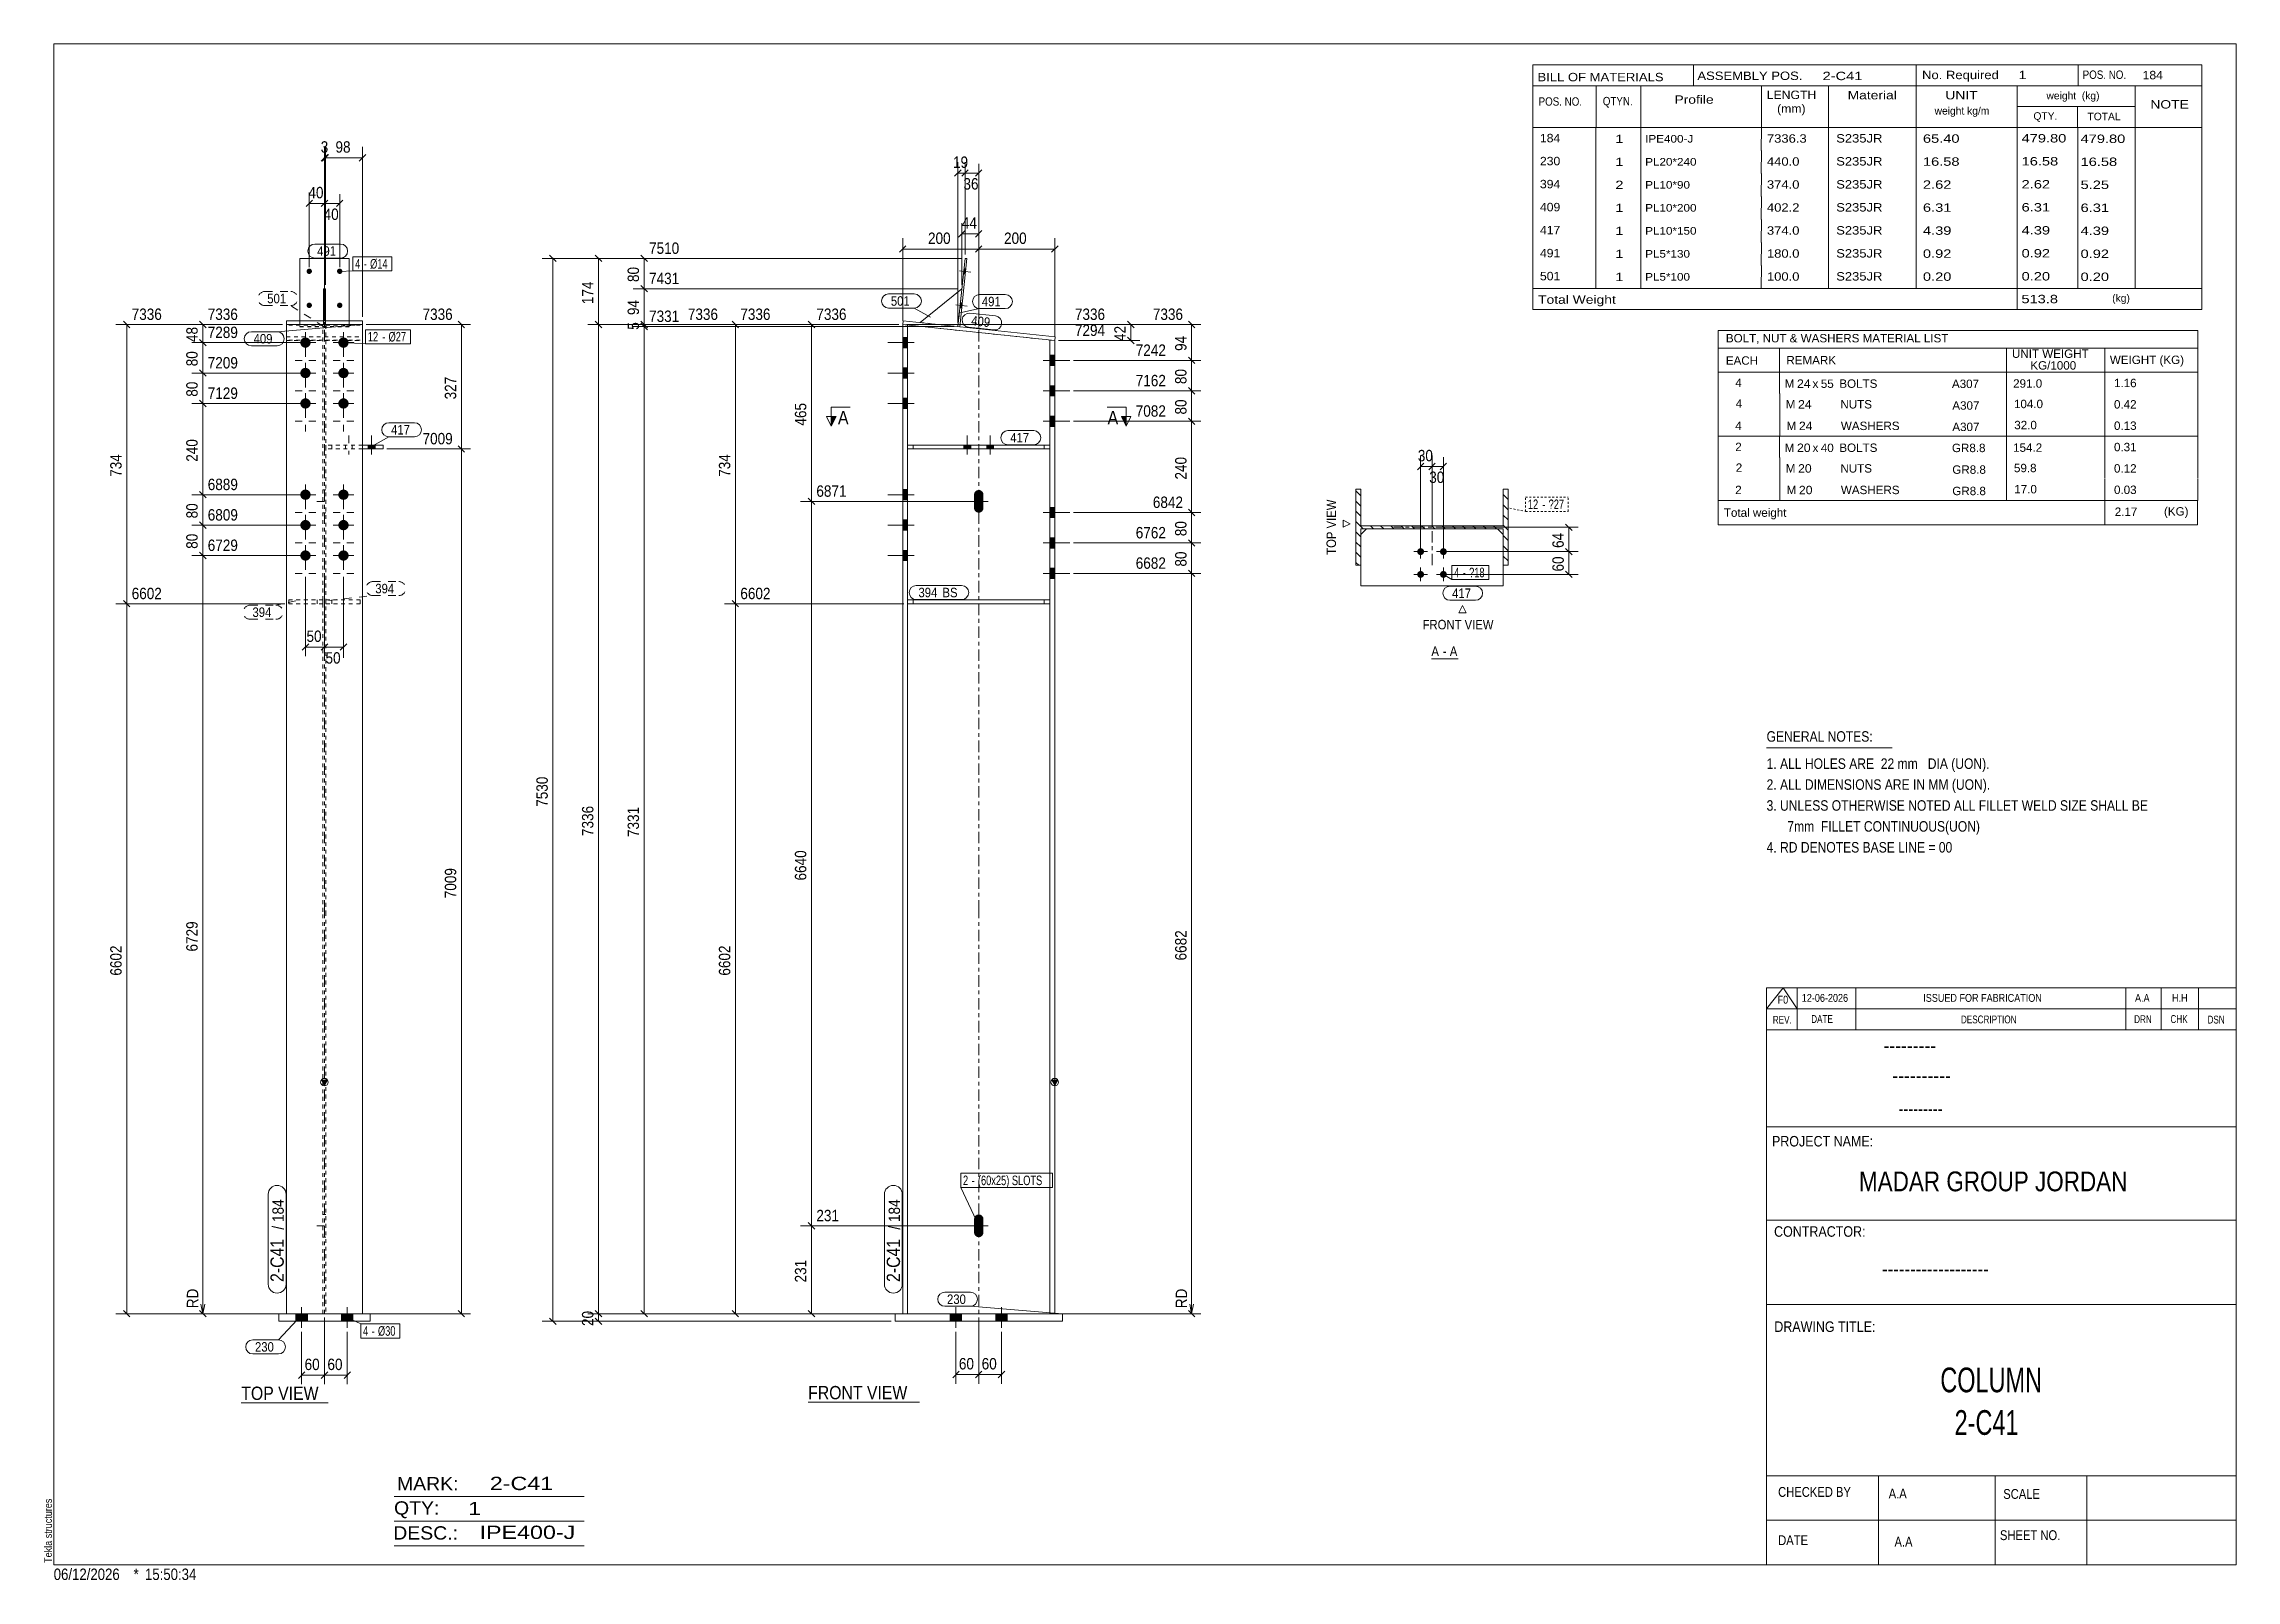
# Model space of a CAD drawing. Header units: millimetres. Extents: x 2 to 579, y 1 to 405.
import ezdxf

# ---------------------------------------------------------------- set-up
doc = ezdxf.new("R2010")
doc.units = ezdxf.units.MM
for name, pattern in [('XKITLINE00', [0]), ('XKITLINE01', [4, 1, -1, 1, -1]), ('XKITLINE02', [4, 2, -2]), ('XKITLINE03', [6, 3, -1, 1, -1]), ('XKITLINE04', [3, 0.5, -0.5, 0.5, -0.5, 0.5, -0.5])]:
    doc.linetypes.add(name, pattern=pattern)
for name, color, linetype, lineweight in [('Bolt', 3, 'Continuous', 0), ('BoltMark', 7, 'Continuous', 0), ('Dimensions', 7, 'Continuous', 0), ('DrawingSheet', 5, 'Continuous', 0), ('OtherObjectType', 7, 'Continuous', 0), ('Part', 2, 'Continuous', 0), ('PartMark', 7, 'Continuous', 0), ('Section', 6, 'Continuous', 0)]:
    doc.layers.add(name, color=color, linetype=linetype, lineweight=lineweight)
doc.styles.add('@ARIAL_UNICODE_MS_BOLD', font='ARIAL.TTF')
doc.styles.add('ARIAL', font='ARIAL.TTF')
doc.styles.add('ARIAL_NARROW', font='ARIALN.TTF')
doc.styles.add('COMIC_SANS_MS_BOLD', font='COMICBD.TTF')
doc.styles.add('SWIS721_EX_BT', font='ARIAL.TTF')
doc.styles.add('SWISSE', font='ARIAL.TTF')

# ---------------------------------------------------------------- blocks, each defined once
blk = doc.blocks.new('*A1')
at = {"layer": 'Part', "color": 7, "linetype": 'XKITLINE00', "lineweight": 0}
for p, q in [((348.8, 286.15), (347.5, 287.45)), ((348.8, 283.45), (347.5, 284.75)), ((387.5, 285.17), (386.2, 286.47)), ((387.5, 282.47), (386.2, 283.77)), ((387.5, 287.86), (387.5, 287.86)), ((387.5, 287.86), (387.5, 287.86)), ((348.8, 280.76), (347.5, 282.06)), ((349.41, 277.46), (347.5, 279.37)), ((352.1, 277.46), (351.3, 278.26)), ((354.79, 277.46), (353.99, 278.26)), ((357.49, 277.46), (356.69, 278.26)), ((360.18, 277.46), (359.38, 278.26)), ((362.88, 277.46), (362.08, 278.26)), ((365.57, 277.46), (364.77, 278.26)), ((368.26, 277.46), (367.46, 278.26)), ((370.96, 277.46), (370.16, 278.26)), ((373.65, 277.46), (372.85, 278.26)), ((376.35, 277.46), (375.55, 278.26)), ((379.04, 277.46), (378.24, 278.26)), ((381.73, 277.46), (380.93, 278.26)), ((384.43, 277.46), (383.63, 278.26)), ((387.5, 279.78), (386.2, 281.08)), ((387.5, 277.08), (386.2, 278.38)), ((348.8, 275.37), (347.5, 276.67)), ((348.8, 272.68), (347.5, 273.98)), ((348.8, 269.98), (347.5, 271.28)), ((387.5, 274.39), (386.2, 275.69)), ((387.5, 271.7), (386.2, 273)), ((348.23, 267.86), (347.5, 268.59)), ((387.5, 269), (386.2, 270.3))]:
    blk.add_line(p, q, dxfattribs=at)
blk = doc.blocks.new('*A2')
at = {"layer": 'Bolt'}
for points in [[(248.76, 281.78), (248.28, 281.68), (247.8, 281.78), (247.4, 282.05), (247.13, 282.45), (247.03, 282.93), (247.03, 286.43), (247.13, 286.91), (247.4, 287.31), (247.8, 287.59), (248.28, 287.68), (248.76, 287.59), (249.16, 287.31), (249.44, 286.91), (249.53, 286.43), (249.53, 282.93), (249.44, 282.45), (249.16, 282.05)], [(248.76, 91.25), (248.28, 91.15), (247.8, 91.25), (247.4, 91.52), (247.13, 91.92), (247.03, 92.4), (247.03, 95.9), (247.13, 96.38), (247.4, 96.79), (247.8, 97.06), (248.28, 97.15), (248.76, 97.06), (249.16, 96.79), (249.44, 96.38), (249.53, 95.9), (249.53, 92.4), (249.44, 91.92), (249.16, 91.52)]]:
    blk.add_hatch(color=3, dxfattribs=at).paths.add_polyline_path(points, flags=17)
at = {"layer": 'Bolt', "color": 3, "linetype": 'XKITLINE00', "lineweight": 0}
for p, q in [((250.78, 284.68), (245.78, 284.68)), ((248.28, 287.18), (248.28, 282.18)), ((250.78, 94.15), (245.78, 94.15)), ((248.28, 96.65), (248.28, 91.65))]:
    blk.add_line(p, q, dxfattribs=at)
blk = doc.blocks.new('*A3')
at = {"layer": 'Bolt'}
for points in [[(268.28, 320.39), (266.98, 320.39), (266.98, 323.09), (268.28, 323.09)], [(268.28, 320.39), (266.98, 320.39), (266.98, 323.09), (268.28, 323.09)], [(268.28, 312.39), (266.98, 312.39), (266.98, 315.09), (268.28, 315.09)], [(268.28, 312.39), (266.98, 312.39), (266.98, 315.09), (268.28, 315.09)], [(268.28, 304.39), (266.98, 304.39), (266.98, 307.09), (268.28, 307.09)], [(268.28, 304.39), (266.98, 304.39), (266.98, 307.09), (268.28, 307.09)], [(268.28, 280.39), (266.98, 280.39), (266.98, 283.09), (268.28, 283.09)], [(268.28, 280.39), (266.98, 280.39), (266.98, 283.09), (268.28, 283.09)], [(268.28, 272.39), (266.98, 272.39), (266.98, 275.09), (268.28, 275.09)], [(268.28, 272.39), (266.98, 272.39), (266.98, 275.09), (268.28, 275.09)], [(268.28, 264.39), (266.98, 264.39), (266.98, 267.09), (268.28, 267.09)], [(268.28, 264.39), (266.98, 264.39), (266.98, 267.09), (268.28, 267.09)]]:
    blk.add_hatch(color=3, dxfattribs=at).paths.add_polyline_path(points, flags=17)
at = {"layer": 'Bolt', "color": 3, "linetype": 'XKITLINE00', "lineweight": 0}
for p, q in [((266.98, 323.09), (268.28, 323.09)), ((266.98, 323.09), (268.28, 323.09)), ((265.23, 321.74), (272.23, 321.74)), ((265.23, 321.74), (272.23, 321.74)), ((266.98, 320.39), (268.28, 320.39)), ((266.98, 320.39), (268.28, 320.39)), ((265.23, 313.74), (272.23, 313.74)), ((265.23, 313.74), (272.23, 313.74)), ((266.98, 315.09), (268.28, 315.09)), ((266.98, 315.09), (268.28, 315.09)), ((266.98, 312.39), (268.28, 312.39)), ((266.98, 312.39), (268.28, 312.39)), ((265.23, 305.74), (272.23, 305.74)), ((265.23, 305.74), (272.23, 305.74)), ((266.98, 307.09), (268.28, 307.09)), ((266.98, 307.09), (268.28, 307.09)), ((266.98, 304.39), (268.28, 304.39)), ((266.98, 304.39), (268.28, 304.39)), ((266.98, 283.09), (268.28, 283.09)), ((266.98, 283.09), (268.28, 283.09)), ((265.23, 281.74), (272.23, 281.74)), ((265.23, 281.74), (272.23, 281.74)), ((266.98, 280.39), (268.28, 280.39)), ((266.98, 280.39), (268.28, 280.39)), ((265.23, 273.74), (272.23, 273.74)), ((265.23, 273.74), (272.23, 273.74)), ((266.98, 275.09), (268.28, 275.09)), ((266.98, 275.09), (268.28, 275.09)), ((266.98, 272.39), (268.28, 272.39)), ((266.98, 272.39), (268.28, 272.39)), ((265.23, 265.74), (272.23, 265.74)), ((265.23, 265.74), (272.23, 265.74)), ((266.98, 267.09), (268.28, 267.09)), ((266.98, 267.09), (268.28, 267.09)), ((266.98, 264.39), (268.28, 264.39)), ((266.98, 264.39), (268.28, 264.39))]:
    blk.add_line(p, q, dxfattribs=at)
blk = doc.blocks.new('*A4')
at = {"layer": 'Bolt'}
for points in [[(229.58, 325.08), (228.28, 325.08), (228.28, 327.78), (229.58, 327.78)], [(229.58, 325.08), (228.28, 325.08), (228.28, 327.78), (229.58, 327.78)], [(229.58, 317.08), (228.28, 317.08), (228.28, 319.78), (229.58, 319.78)], [(229.58, 317.08), (228.28, 317.08), (228.28, 319.78), (229.58, 319.78)], [(229.58, 309.08), (228.28, 309.08), (228.28, 311.78), (229.58, 311.78)], [(229.58, 309.08), (228.28, 309.08), (228.28, 311.78), (229.58, 311.78)], [(229.58, 285.08), (228.28, 285.08), (228.28, 287.78), (229.58, 287.78)], [(229.58, 285.08), (228.28, 285.08), (228.28, 287.78), (229.58, 287.78)], [(229.58, 277.08), (228.28, 277.08), (228.28, 279.78), (229.58, 279.78)], [(229.58, 277.08), (228.28, 277.08), (228.28, 279.78), (229.58, 279.78)], [(229.58, 269.08), (228.28, 269.08), (228.28, 271.78), (229.58, 271.78)], [(229.58, 269.08), (228.28, 269.08), (228.28, 271.78), (229.58, 271.78)]]:
    blk.add_hatch(color=3, dxfattribs=at).paths.add_polyline_path(points, flags=17)
at = {"layer": 'Bolt', "color": 3, "linetype": 'XKITLINE00', "lineweight": 0}
for p, q in [((231.33, 326.43), (224.33, 326.43)), ((231.33, 326.43), (224.33, 326.43)), ((229.58, 327.78), (228.28, 327.78)), ((229.58, 327.78), (228.28, 327.78)), ((229.58, 325.08), (228.28, 325.08)), ((229.58, 325.08), (228.28, 325.08)), ((231.33, 318.43), (224.33, 318.43)), ((231.33, 318.43), (224.33, 318.43)), ((229.58, 319.78), (228.28, 319.78)), ((229.58, 319.78), (228.28, 319.78)), ((229.58, 317.08), (228.28, 317.08)), ((229.58, 317.08), (228.28, 317.08)), ((229.58, 311.78), (228.28, 311.78)), ((229.58, 311.78), (228.28, 311.78)), ((231.33, 310.43), (224.33, 310.43)), ((231.33, 310.43), (224.33, 310.43)), ((229.58, 309.08), (228.28, 309.08)), ((229.58, 309.08), (228.28, 309.08)), ((231.33, 286.43), (224.33, 286.43)), ((231.33, 286.43), (224.33, 286.43)), ((229.58, 287.78), (228.28, 287.78)), ((229.58, 287.78), (228.28, 287.78)), ((229.58, 285.08), (228.28, 285.08)), ((229.58, 285.08), (228.28, 285.08)), ((231.33, 278.43), (224.33, 278.43)), ((231.33, 278.43), (224.33, 278.43)), ((229.58, 279.78), (228.28, 279.78)), ((229.58, 279.78), (228.28, 279.78)), ((229.58, 277.08), (228.28, 277.08)), ((229.58, 277.08), (228.28, 277.08)), ((229.58, 271.78), (228.28, 271.78)), ((229.58, 271.78), (228.28, 271.78)), ((231.33, 270.43), (224.33, 270.43)), ((231.33, 270.43), (224.33, 270.43)), ((229.58, 269.08), (228.28, 269.08)), ((229.58, 269.08), (228.28, 269.08))]:
    blk.add_line(p, q, dxfattribs=at)
blk = doc.blocks.new('*A5')
at = {"layer": 'Bolt'}
for points in [[(243.78, 71.03), (243.78, 69.03), (240.78, 69.03), (240.78, 71.03)], [(243.78, 71.03), (243.78, 69.03), (240.78, 69.03), (240.78, 71.03)], [(255.78, 71.03), (255.78, 69.03), (252.78, 69.03), (252.78, 71.03)], [(255.78, 71.03), (255.78, 69.03), (252.78, 69.03), (252.78, 71.03)]]:
    blk.add_hatch(color=3, dxfattribs=at).paths.add_polyline_path(points, flags=17)
at = {"layer": 'Bolt', "color": 3, "linetype": 'XKITLINE00', "lineweight": 0}
for p, q in [((240.78, 71.03), (240.78, 69.03)), ((240.78, 71.03), (240.78, 69.03)), ((242.28, 72.78), (242.28, 67.28)), ((242.28, 72.78), (242.28, 67.28)), ((243.78, 71.03), (243.78, 69.03)), ((243.78, 71.03), (243.78, 69.03)), ((252.78, 71.03), (252.78, 69.03)), ((252.78, 71.03), (252.78, 69.03)), ((254.28, 72.78), (254.28, 67.28)), ((254.28, 72.78), (254.28, 67.28)), ((255.78, 71.03), (255.78, 69.03)), ((255.78, 71.03), (255.78, 69.03))]:
    blk.add_line(p, q, dxfattribs=at)
blk = doc.blocks.new('*A6')
at = {"layer": 'Bolt'}
for points in [[(244.41, 345.88), (244.91, 345.83), (244.76, 344.43), (244.26, 344.49)], [(244.41, 345.88), (244.91, 345.83), (244.76, 344.43), (244.26, 344.49)], [(243.46, 336.93), (243.96, 336.88), (243.81, 335.48), (243.32, 335.54)], [(243.46, 336.93), (243.96, 336.88), (243.81, 335.48), (243.32, 335.54)]]:
    blk.add_hatch(color=3, dxfattribs=at).paths.add_polyline_path(points, flags=17)
at = {"layer": 'Bolt', "color": 3, "linetype": 'XKITLINE00', "lineweight": 0}
for p, q in [((243.18, 345.3), (246.16, 344.99)), ((243.18, 345.3), (246.16, 344.99)), ((244.26, 344.49), (244.76, 344.43)), ((244.26, 344.49), (244.76, 344.43)), ((244.41, 345.88), (244.91, 345.83)), ((244.41, 345.88), (244.91, 345.83)), ((242.24, 336.35), (245.22, 336.04)), ((242.24, 336.35), (245.22, 336.04)), ((243.32, 335.54), (243.81, 335.48)), ((243.32, 335.54), (243.81, 335.48)), ((243.46, 336.93), (243.96, 336.88)), ((243.46, 336.93), (243.96, 336.88))]:
    blk.add_line(p, q, dxfattribs=at)
blk = doc.blocks.new('*A7')
at = {"layer": 'Bolt'}
for points in [[(244.38, 298.47), (244.38, 299.47), (246.18, 299.47), (246.18, 298.47)], [(244.38, 298.47), (244.38, 299.47), (246.18, 299.47), (246.18, 298.47)], [(250.38, 298.47), (250.38, 299.47), (252.18, 299.47), (252.18, 298.47)], [(250.38, 298.47), (250.38, 299.47), (252.18, 299.47), (252.18, 298.47)]]:
    blk.add_hatch(color=3, dxfattribs=at).paths.add_polyline_path(points, flags=17)
at = {"layer": 'Bolt', "color": 3, "linetype": 'XKITLINE00', "lineweight": 0}
for p, q in [((245.28, 301.97), (245.28, 296.97)), ((245.28, 301.97), (245.28, 296.97)), ((251.28, 301.97), (251.28, 296.97)), ((251.28, 301.97), (251.28, 296.97)), ((244.38, 299.47), (244.38, 298.47)), ((244.38, 299.47), (244.38, 298.47)), ((246.18, 299.47), (246.18, 298.47)), ((246.18, 299.47), (246.18, 298.47)), ((250.38, 299.47), (250.38, 298.47)), ((250.38, 299.47), (250.38, 298.47)), ((252.18, 299.47), (252.18, 298.47)), ((252.18, 299.47), (252.18, 298.47))]:
    blk.add_line(p, q, dxfattribs=at)
blk = doc.blocks.new('*A8')
at = {"layer": 'Part'}
blk.add_hatch(color=2, dxfattribs=at).paths.add_polyline_path([(267.48, 132.43), (269.08, 132.43), (268.28, 131.03)], flags=17)
at = {"layer": 'Part', "color": 7, "linetype": 'XKITLINE03', "lineweight": 0}
for p, q in [((248.28, 176.75), (248.28, 339.08)), ((248.28, 61.03), (248.28, 176.65))]:
    blk.add_line(p, q, dxfattribs=at)
at = {"layer": 'Part', "color": 2, "linetype": 'XKITLINE00', "lineweight": 0}
for p, q in [((229.58, 331.05), (228.28, 331.19)), ((228.28, 331.19), (228.28, 176.75)), ((229.58, 331.05), (229.58, 299.47)), ((266.98, 327.11), (266.98, 299.47)), ((266.98, 327.11), (268.28, 326.97)), ((268.28, 326.97), (268.28, 176.75)), ((229.58, 298.47), (229.58, 176.75)), ((266.98, 298.47), (266.98, 176.75)), ((228.28, 176.65), (228.28, 71.03)), ((229.58, 176.65), (229.58, 71.03)), ((266.98, 176.65), (266.98, 71.03)), ((268.28, 176.65), (268.28, 71.03)), ((268.28, 131.03), (267.48, 132.43)), ((267.48, 132.43), (269.08, 132.43)), ((269.08, 132.43), (268.28, 131.03))]:
    blk.add_line(p, q, dxfattribs=at)
at = {"layer": 'Part', "color": 7, "linetype": 'XKITLINE01', "lineweight": 0}
for p, q in [((266.98, 327.11), (229.58, 331.05)), ((229.58, 299.47), (229.58, 298.47)), ((266.98, 299.47), (266.98, 298.47)), ((268.28, 71.03), (228.28, 71.03))]:
    blk.add_line(p, q, dxfattribs=at)
at = {"layer": 'Part', "color": 2, "linetype": 'XKITLINE00', "lineweight": 0}
blk.add_circle((268.28, 131.93), 1, dxfattribs=at)
blk = doc.blocks.new('*A9')
at = {"layer": 'Part', "color": 2, "linetype": 'XKITLINE00', "lineweight": 0}
for p, q in [((270.28, 71.03), (226.28, 71.03)), ((226.28, 71.03), (226.28, 69.03)), ((270.28, 71.03), (270.28, 69.03)), ((270.28, 69.03), (226.28, 69.03))]:
    blk.add_line(p, q, dxfattribs=at)
blk = doc.blocks.new('*A10')
at = {"layer": 'Part', "color": 2, "linetype": 'XKITLINE00', "lineweight": 0}
for p, q in [((228.28, 331.19), (228.39, 332.18)), ((268.28, 326.97), (228.28, 331.19)), ((228.39, 332.18), (268.39, 327.97)), ((268.39, 327.97), (268.28, 326.97))]:
    blk.add_line(p, q, dxfattribs=at)
blk = doc.blocks.new('*A11')
at = {"layer": 'Part', "color": 7, "linetype": 'XKITLINE01', "lineweight": 0}
for p, q in [((266.98, 258.75), (229.58, 258.75)), ((229.58, 257.75), (229.58, 258.75)), ((229.58, 257.75), (266.98, 257.75)), ((231.08, 257.75), (231.08, 258.75)), ((265.48, 257.75), (265.48, 258.75)), ((266.98, 257.75), (266.98, 258.75))]:
    blk.add_line(p, q, dxfattribs=at)
blk = doc.blocks.new('*A12')
at = {"layer": 'Part', "color": 2, "linetype": 'XKITLINE00', "lineweight": 0}
for p, q in [((229.58, 258.75), (266.98, 258.75)), ((266.98, 257.75), (229.58, 257.75))]:
    blk.add_line(p, q, dxfattribs=at)
at = {"layer": 'Part', "color": 7, "linetype": 'XKITLINE01', "lineweight": 0}
for p, q in [((229.58, 257.75), (229.58, 258.75)), ((231.08, 257.75), (231.08, 258.75)), ((265.48, 257.75), (265.48, 258.75)), ((266.98, 258.75), (266.98, 257.75))]:
    blk.add_line(p, q, dxfattribs=at)
blk = doc.blocks.new('*A13')
at = {"layer": 'Part', "color": 2, "linetype": 'XKITLINE00', "lineweight": 0}
for p, q in [((242.8, 330.66), (244.69, 348.56)), ((243.3, 330.61), (245.19, 348.51)), ((244.69, 348.56), (245.19, 348.51))]:
    blk.add_line(p, q, dxfattribs=at)
at = {"layer": 'Part', "color": 7, "linetype": 'XKITLINE01', "lineweight": 0}
blk.add_line((242.8, 330.66), (243.3, 330.61), dxfattribs=at)
blk = doc.blocks.new('*A14')
at = {"layer": 'Part', "color": 2, "linetype": 'XKITLINE00', "lineweight": 0}
blk.add_line((243.85, 340.61), (232.86, 331.71), dxfattribs=at)
at = {"layer": 'Part', "color": 7, "linetype": 'XKITLINE01', "lineweight": 0}
for p, q in [((242.8, 330.66), (243.85, 340.61)), ((232.86, 331.71), (242.8, 330.66))]:
    blk.add_line(p, q, dxfattribs=at)
blk = doc.blocks.new('*A15')
at = {"layer": 'Part', "color": 2, "linetype": 'XKITLINE00', "lineweight": 0}
for p, q in [((266.98, 299.47), (229.58, 299.47)), ((229.58, 298.47), (229.58, 299.47)), ((266.98, 298.47), (229.58, 298.47)), ((266.98, 299.47), (266.98, 298.47))]:
    blk.add_line(p, q, dxfattribs=at)
at = {"layer": 'Part', "color": 7, "linetype": 'XKITLINE01', "lineweight": 0}
for p, q in [((231.08, 298.47), (231.08, 299.47)), ((265.48, 298.47), (265.48, 299.47))]:
    blk.add_line(p, q, dxfattribs=at)
blk = doc.blocks.new('*A16')
at = {"layer": 'Bolt', "color": 3, "linetype": 'XKITLINE02', "lineweight": 0}
for p, q in [((74.2, 284.68), (78.2, 284.68)), ((75.8, 287.68), (76.6, 287.68)), ((75.8, 281.68), (76.6, 281.68)), ((74.2, 94.15), (78.2, 94.15)), ((75.8, 97.15), (76.6, 97.15)), ((75.8, 91.15), (76.6, 91.15))]:
    blk.add_line(p, q, dxfattribs=at)
blk = doc.blocks.new('*A17')
at = {"layer": 'Bolt', "color": 3, "linetype": 'XKITLINE00', "lineweight": 0}
for p, q in [((71.2, 324.44), (71.2, 322.65)), ((81.2, 324.44), (81.2, 322.65)), ((68.5, 321.74), (70.3, 321.74)), ((71.2, 319.04), (71.2, 320.84)), ((73.9, 321.74), (72.1, 321.74)), ((78.5, 321.74), (80.3, 321.74)), ((81.2, 319.04), (81.2, 320.84)), ((83.9, 321.74), (82.1, 321.74)), ((68.5, 313.74), (70.3, 313.74)), ((71.2, 316.44), (71.2, 314.65)), ((71.2, 311.04), (71.2, 312.84)), ((73.9, 313.74), (72.1, 313.74)), ((78.5, 313.74), (80.3, 313.74)), ((81.2, 316.44), (81.2, 314.65)), ((81.2, 311.04), (81.2, 312.84)), ((83.9, 313.74), (82.1, 313.74)), ((68.5, 305.74), (70.3, 305.74)), ((71.2, 308.44), (71.2, 306.65)), ((73.9, 305.74), (72.1, 305.74)), ((78.5, 305.74), (80.3, 305.74)), ((81.2, 308.44), (81.2, 306.65)), ((83.9, 305.74), (82.1, 305.74)), ((71.2, 303.04), (71.2, 304.84)), ((81.2, 303.04), (81.2, 304.84)), ((71.2, 284.44), (71.2, 282.65)), ((81.2, 284.44), (81.2, 282.65)), ((68.5, 281.74), (70.3, 281.74)), ((71.2, 279.04), (71.2, 280.84)), ((73.9, 281.74), (72.1, 281.74)), ((78.5, 281.74), (80.3, 281.74)), ((81.2, 279.04), (81.2, 280.84)), ((83.9, 281.74), (82.1, 281.74)), ((68.5, 273.74), (70.3, 273.74)), ((71.2, 276.44), (71.2, 274.65)), ((71.2, 271.04), (71.2, 272.84)), ((73.9, 273.74), (72.1, 273.74)), ((78.5, 273.74), (80.3, 273.74)), ((81.2, 276.44), (81.2, 274.65)), ((81.2, 271.04), (81.2, 272.84)), ((83.9, 273.74), (82.1, 273.74)), ((68.5, 265.74), (70.3, 265.74)), ((71.2, 268.44), (71.2, 266.65)), ((73.9, 265.74), (72.1, 265.74)), ((78.5, 265.74), (80.3, 265.74)), ((81.2, 268.44), (81.2, 266.65)), ((83.9, 265.74), (82.1, 265.74)), ((71.2, 263.04), (71.2, 264.84)), ((81.2, 263.04), (81.2, 264.84))]:
    blk.add_line(p, q, dxfattribs=at)
blk = doc.blocks.new('*A18')
at = {"layer": 'Bolt'}
for points in [[(69.85, 326.46), (69.85, 326.49), (69.86, 326.53), (69.86, 326.56), (69.86, 326.59), (69.87, 326.63), (69.87, 326.66), (69.88, 326.69), (69.89, 326.72), (69.89, 326.76), (69.9, 326.79), (69.91, 326.82), (69.92, 326.85), (69.93, 326.88), (69.94, 326.91), (69.96, 326.94), (69.97, 326.97), (69.98, 327), (70, 327.03), (70.01, 327.06), (70.03, 327.09), (70.04, 327.12), (70.06, 327.15), (70.08, 327.18), (70.1, 327.2), (70.12, 327.23), (70.14, 327.26), (70.16, 327.28), (70.18, 327.31), (70.2, 327.33), (70.22, 327.36), (70.25, 327.38), (70.27, 327.4), (70.3, 327.43), (70.32, 327.45), (70.35, 327.47), (70.37, 327.49), (70.4, 327.51), (70.42, 327.53), (70.45, 327.55), (70.48, 327.57), (70.51, 327.59), (70.54, 327.6), (70.57, 327.62), (70.6, 327.63), (70.63, 327.65), (70.66, 327.66), (70.69, 327.67), (70.72, 327.69), (70.75, 327.7), (70.78, 327.71), (70.81, 327.72), (70.84, 327.73), (70.87, 327.74), (70.91, 327.74), (70.94, 327.75), (70.97, 327.76), (71, 327.76), (71.04, 327.77), (71.07, 327.77), (71.1, 327.77), (71.14, 327.78), (71.17, 327.78), (71.2, 327.78), (71.24, 327.78), (71.27, 327.78), (71.3, 327.77), (71.33, 327.77), (71.37, 327.77), (71.4, 327.76), (71.43, 327.76), (71.47, 327.75), (71.5, 327.74), (71.53, 327.74), (71.56, 327.73), (71.59, 327.72), (71.63, 327.71), (71.66, 327.7), (71.69, 327.69), (71.72, 327.67), (71.75, 327.66), (71.78, 327.65), (71.81, 327.63), (71.84, 327.62), (71.87, 327.6), (71.9, 327.59), (71.92, 327.57), (71.95, 327.55), (71.98, 327.53), (72.01, 327.51), (72.03, 327.49), (72.06, 327.47), (72.08, 327.45), (72.11, 327.43), (72.13, 327.4), (72.16, 327.38), (72.18, 327.36), (72.2, 327.33), (72.22, 327.31), (72.25, 327.28), (72.27, 327.26), (72.29, 327.23), (72.31, 327.2), (72.32, 327.18), (72.34, 327.15), (72.36, 327.12), (72.38, 327.09), (72.39, 327.06), (72.41, 327.03), (72.42, 327), (72.44, 326.97), (72.45, 326.94), (72.46, 326.91), (72.47, 326.88), (72.48, 326.85), (72.49, 326.82), (72.5, 326.79), (72.51, 326.76), (72.52, 326.72), (72.53, 326.69), (72.53, 326.66), (72.54, 326.63), (72.54, 326.59), (72.55, 326.56), (72.55, 326.53), (72.55, 326.49), (72.55, 326.46), (72.55, 326.43), (72.55, 326.39), (72.55, 326.36), (72.55, 326.33), (72.55, 326.29), (72.54, 326.26), (72.54, 326.23), (72.53, 326.2), (72.53, 326.16), (72.52, 326.13), (72.51, 326.1), (72.5, 326.07), (72.49, 326.04), (72.48, 326), (72.47, 325.97), (72.46, 325.94), (72.45, 325.91), (72.44, 325.88), (72.42, 325.85), (72.41, 325.82), (72.39, 325.79), (72.38, 325.76), (72.36, 325.73), (72.34, 325.7), (72.32, 325.68), (72.31, 325.65), (72.29, 325.62), (72.27, 325.6), (72.25, 325.57), (72.22, 325.55), (72.2, 325.52), (72.18, 325.5), (72.16, 325.47), (72.13, 325.45), (72.11, 325.43), (72.08, 325.4), (72.06, 325.38), (72.03, 325.36), (72.01, 325.34), (71.98, 325.32), (71.95, 325.3), (71.92, 325.29), (71.9, 325.27), (71.87, 325.25), (71.84, 325.24), (71.81, 325.22), (71.78, 325.21), (71.75, 325.19), (71.72, 325.18), (71.69, 325.17), (71.66, 325.16), (71.63, 325.15), (71.59, 325.14), (71.56, 325.13), (71.53, 325.12), (71.5, 325.11), (71.47, 325.1), (71.43, 325.1), (71.4, 325.09), (71.37, 325.09), (71.33, 325.08), (71.3, 325.08), (71.27, 325.08), (71.24, 325.08), (71.2, 325.08), (71.17, 325.08), (71.14, 325.08), (71.1, 325.08), (71.07, 325.08), (71.04, 325.09), (71, 325.09), (70.97, 325.1), (70.94, 325.1), (70.91, 325.11), (70.87, 325.12), (70.84, 325.13), (70.81, 325.14), (70.78, 325.15), (70.75, 325.16), (70.72, 325.17), (70.69, 325.18), (70.66, 325.19), (70.63, 325.21), (70.6, 325.22), (70.57, 325.24), (70.54, 325.25), (70.51, 325.27), (70.48, 325.29), (70.45, 325.3), (70.42, 325.32), (70.4, 325.34), (70.37, 325.36), (70.35, 325.38), (70.32, 325.4), (70.3, 325.43), (70.27, 325.45), (70.25, 325.47), (70.22, 325.5), (70.2, 325.52), (70.18, 325.55), (70.16, 325.57), (70.14, 325.6), (70.12, 325.62), (70.1, 325.65), (70.08, 325.68), (70.06, 325.7), (70.04, 325.73), (70.03, 325.76), (70.01, 325.79), (70, 325.82), (69.98, 325.85), (69.97, 325.88), (69.96, 325.91), (69.94, 325.94), (69.93, 325.97), (69.92, 326), (69.91, 326.04), (69.9, 326.07), (69.89, 326.1), (69.89, 326.13), (69.88, 326.16), (69.87, 326.2), (69.87, 326.23), (69.86, 326.26), (69.86, 326.29), (69.86, 326.33), (69.85, 326.36), (69.85, 326.39), (69.85, 326.43)], [(79.85, 326.46), (79.85, 326.49), (79.86, 326.53), (79.86, 326.56), (79.86, 326.59), (79.87, 326.63), (79.87, 326.66), (79.88, 326.69), (79.89, 326.72), (79.89, 326.76), (79.9, 326.79), (79.91, 326.82), (79.92, 326.85), (79.93, 326.88), (79.94, 326.91), (79.96, 326.94), (79.97, 326.97), (79.98, 327), (80, 327.03), (80.01, 327.06), (80.03, 327.09), (80.04, 327.12), (80.06, 327.15), (80.08, 327.18), (80.1, 327.2), (80.12, 327.23), (80.14, 327.26), (80.16, 327.28), (80.18, 327.31), (80.2, 327.33), (80.22, 327.36), (80.25, 327.38), (80.27, 327.4), (80.3, 327.43), (80.32, 327.45), (80.35, 327.47), (80.37, 327.49), (80.4, 327.51), (80.42, 327.53), (80.45, 327.55), (80.48, 327.57), (80.51, 327.59), (80.54, 327.6), (80.57, 327.62), (80.6, 327.63), (80.63, 327.65), (80.66, 327.66), (80.69, 327.67), (80.72, 327.69), (80.75, 327.7), (80.78, 327.71), (80.81, 327.72), (80.84, 327.73), (80.87, 327.74), (80.91, 327.74), (80.94, 327.75), (80.97, 327.76), (81, 327.76), (81.04, 327.77), (81.07, 327.77), (81.1, 327.77), (81.14, 327.78), (81.17, 327.78), (81.2, 327.78), (81.24, 327.78), (81.27, 327.78), (81.3, 327.77), (81.33, 327.77), (81.37, 327.77), (81.4, 327.76), (81.43, 327.76), (81.47, 327.75), (81.5, 327.74), (81.53, 327.74), (81.56, 327.73), (81.59, 327.72), (81.63, 327.71), (81.66, 327.7), (81.69, 327.69), (81.72, 327.67), (81.75, 327.66), (81.78, 327.65), (81.81, 327.63), (81.84, 327.62), (81.87, 327.6), (81.9, 327.59), (81.92, 327.57), (81.95, 327.55), (81.98, 327.53), (82.01, 327.51), (82.03, 327.49), (82.06, 327.47), (82.08, 327.45), (82.11, 327.43), (82.13, 327.4), (82.16, 327.38), (82.18, 327.36), (82.2, 327.33), (82.22, 327.31), (82.25, 327.28), (82.27, 327.26), (82.29, 327.23), (82.31, 327.2), (82.32, 327.18), (82.34, 327.15), (82.36, 327.12), (82.38, 327.09), (82.39, 327.06), (82.41, 327.03), (82.42, 327), (82.44, 326.97), (82.45, 326.94), (82.46, 326.91), (82.47, 326.88), (82.48, 326.85), (82.49, 326.82), (82.5, 326.79), (82.51, 326.76), (82.52, 326.72), (82.53, 326.69), (82.53, 326.66), (82.54, 326.63), (82.54, 326.59), (82.55, 326.56), (82.55, 326.53), (82.55, 326.49), (82.55, 326.46), (82.55, 326.43), (82.55, 326.39), (82.55, 326.36), (82.55, 326.33), (82.55, 326.29), (82.54, 326.26), (82.54, 326.23), (82.53, 326.2), (82.53, 326.16), (82.52, 326.13), (82.51, 326.1), (82.5, 326.07), (82.49, 326.04), (82.48, 326), (82.47, 325.97), (82.46, 325.94), (82.45, 325.91), (82.44, 325.88), (82.42, 325.85), (82.41, 325.82), (82.39, 325.79), (82.38, 325.76), (82.36, 325.73), (82.34, 325.7), (82.32, 325.68), (82.31, 325.65), (82.29, 325.62), (82.27, 325.6), (82.25, 325.57), (82.22, 325.55), (82.2, 325.52), (82.18, 325.5), (82.16, 325.47), (82.13, 325.45), (82.11, 325.43), (82.08, 325.4), (82.06, 325.38), (82.03, 325.36), (82.01, 325.34), (81.98, 325.32), (81.95, 325.3), (81.92, 325.29), (81.9, 325.27), (81.87, 325.25), (81.84, 325.24), (81.81, 325.22), (81.78, 325.21), (81.75, 325.19), (81.72, 325.18), (81.69, 325.17), (81.66, 325.16), (81.63, 325.15), (81.59, 325.14), (81.56, 325.13), (81.53, 325.12), (81.5, 325.11), (81.47, 325.1), (81.43, 325.1), (81.4, 325.09), (81.37, 325.09), (81.33, 325.08), (81.3, 325.08), (81.27, 325.08), (81.24, 325.08), (81.2, 325.08), (81.17, 325.08), (81.14, 325.08), (81.1, 325.08), (81.07, 325.08), (81.04, 325.09), (81, 325.09), (80.97, 325.1), (80.94, 325.1), (80.91, 325.11), (80.87, 325.12), (80.84, 325.13), (80.81, 325.14), (80.78, 325.15), (80.75, 325.16), (80.72, 325.17), (80.69, 325.18), (80.66, 325.19), (80.63, 325.21), (80.6, 325.22), (80.57, 325.24), (80.54, 325.25), (80.51, 325.27), (80.48, 325.29), (80.45, 325.3), (80.42, 325.32), (80.4, 325.34), (80.37, 325.36), (80.35, 325.38), (80.32, 325.4), (80.3, 325.43), (80.27, 325.45), (80.25, 325.47), (80.22, 325.5), (80.2, 325.52), (80.18, 325.55), (80.16, 325.57), (80.14, 325.6), (80.12, 325.62), (80.1, 325.65), (80.08, 325.68), (80.06, 325.7), (80.04, 325.73), (80.03, 325.76), (80.01, 325.79), (80, 325.82), (79.98, 325.85), (79.97, 325.88), (79.96, 325.91), (79.94, 325.94), (79.93, 325.97), (79.92, 326), (79.91, 326.04), (79.9, 326.07), (79.89, 326.1), (79.89, 326.13), (79.88, 326.16), (79.87, 326.2), (79.87, 326.23), (79.86, 326.26), (79.86, 326.29), (79.86, 326.33), (79.85, 326.36), (79.85, 326.39), (79.85, 326.43)], [(69.85, 318.46), (69.85, 318.49), (69.86, 318.53), (69.86, 318.56), (69.86, 318.59), (69.87, 318.63), (69.87, 318.66), (69.88, 318.69), (69.89, 318.72), (69.89, 318.76), (69.9, 318.79), (69.91, 318.82), (69.92, 318.85), (69.93, 318.88), (69.94, 318.91), (69.96, 318.94), (69.97, 318.97), (69.98, 319), (70, 319.03), (70.01, 319.06), (70.03, 319.09), (70.04, 319.12), (70.06, 319.15), (70.08, 319.18), (70.1, 319.2), (70.12, 319.23), (70.14, 319.26), (70.16, 319.28), (70.18, 319.31), (70.2, 319.33), (70.22, 319.36), (70.25, 319.38), (70.27, 319.4), (70.3, 319.43), (70.32, 319.45), (70.35, 319.47), (70.37, 319.49), (70.4, 319.51), (70.42, 319.53), (70.45, 319.55), (70.48, 319.57), (70.51, 319.59), (70.54, 319.6), (70.57, 319.62), (70.6, 319.63), (70.63, 319.65), (70.66, 319.66), (70.69, 319.67), (70.72, 319.69), (70.75, 319.7), (70.78, 319.71), (70.81, 319.72), (70.84, 319.73), (70.87, 319.74), (70.91, 319.74), (70.94, 319.75), (70.97, 319.76), (71, 319.76), (71.04, 319.77), (71.07, 319.77), (71.1, 319.77), (71.14, 319.78), (71.17, 319.78), (71.2, 319.78), (71.24, 319.78), (71.27, 319.78), (71.3, 319.77), (71.33, 319.77), (71.37, 319.77), (71.4, 319.76), (71.43, 319.76), (71.47, 319.75), (71.5, 319.74), (71.53, 319.74), (71.56, 319.73), (71.59, 319.72), (71.63, 319.71), (71.66, 319.7), (71.69, 319.69), (71.72, 319.67), (71.75, 319.66), (71.78, 319.65), (71.81, 319.63), (71.84, 319.62), (71.87, 319.6), (71.9, 319.59), (71.92, 319.57), (71.95, 319.55), (71.98, 319.53), (72.01, 319.51), (72.03, 319.49), (72.06, 319.47), (72.08, 319.45), (72.11, 319.43), (72.13, 319.4), (72.16, 319.38), (72.18, 319.36), (72.2, 319.33), (72.22, 319.31), (72.25, 319.28), (72.27, 319.26), (72.29, 319.23), (72.31, 319.2), (72.32, 319.18), (72.34, 319.15), (72.36, 319.12), (72.38, 319.09), (72.39, 319.06), (72.41, 319.03), (72.42, 319), (72.44, 318.97), (72.45, 318.94), (72.46, 318.91), (72.47, 318.88), (72.48, 318.85), (72.49, 318.82), (72.5, 318.79), (72.51, 318.76), (72.52, 318.72), (72.53, 318.69), (72.53, 318.66), (72.54, 318.63), (72.54, 318.59), (72.55, 318.56), (72.55, 318.53), (72.55, 318.49), (72.55, 318.46), (72.55, 318.43), (72.55, 318.39), (72.55, 318.36), (72.55, 318.33), (72.55, 318.29), (72.54, 318.26), (72.54, 318.23), (72.53, 318.2), (72.53, 318.16), (72.52, 318.13), (72.51, 318.1), (72.5, 318.07), (72.49, 318.04), (72.48, 318), (72.47, 317.97), (72.46, 317.94), (72.45, 317.91), (72.44, 317.88), (72.42, 317.85), (72.41, 317.82), (72.39, 317.79), (72.38, 317.76), (72.36, 317.73), (72.34, 317.7), (72.32, 317.68), (72.31, 317.65), (72.29, 317.62), (72.27, 317.6), (72.25, 317.57), (72.22, 317.55), (72.2, 317.52), (72.18, 317.5), (72.16, 317.47), (72.13, 317.45), (72.11, 317.43), (72.08, 317.4), (72.06, 317.38), (72.03, 317.36), (72.01, 317.34), (71.98, 317.32), (71.95, 317.3), (71.92, 317.29), (71.9, 317.27), (71.87, 317.25), (71.84, 317.24), (71.81, 317.22), (71.78, 317.21), (71.75, 317.19), (71.72, 317.18), (71.69, 317.17), (71.66, 317.16), (71.63, 317.15), (71.59, 317.14), (71.56, 317.13), (71.53, 317.12), (71.5, 317.11), (71.47, 317.1), (71.43, 317.1), (71.4, 317.09), (71.37, 317.09), (71.33, 317.08), (71.3, 317.08), (71.27, 317.08), (71.24, 317.08), (71.2, 317.08), (71.17, 317.08), (71.14, 317.08), (71.1, 317.08), (71.07, 317.08), (71.04, 317.09), (71, 317.09), (70.97, 317.1), (70.94, 317.1), (70.91, 317.11), (70.87, 317.12), (70.84, 317.13), (70.81, 317.14), (70.78, 317.15), (70.75, 317.16), (70.72, 317.17), (70.69, 317.18), (70.66, 317.19), (70.63, 317.21), (70.6, 317.22), (70.57, 317.24), (70.54, 317.25), (70.51, 317.27), (70.48, 317.29), (70.45, 317.3), (70.42, 317.32), (70.4, 317.34), (70.37, 317.36), (70.35, 317.38), (70.32, 317.4), (70.3, 317.43), (70.27, 317.45), (70.25, 317.47), (70.22, 317.5), (70.2, 317.52), (70.18, 317.55), (70.16, 317.57), (70.14, 317.6), (70.12, 317.62), (70.1, 317.65), (70.08, 317.68), (70.06, 317.7), (70.04, 317.73), (70.03, 317.76), (70.01, 317.79), (70, 317.82), (69.98, 317.85), (69.97, 317.88), (69.96, 317.91), (69.94, 317.94), (69.93, 317.97), (69.92, 318), (69.91, 318.04), (69.9, 318.07), (69.89, 318.1), (69.89, 318.13), (69.88, 318.16), (69.87, 318.2), (69.87, 318.23), (69.86, 318.26), (69.86, 318.29), (69.86, 318.33), (69.85, 318.36), (69.85, 318.39), (69.85, 318.43)], [(79.85, 318.46), (79.85, 318.49), (79.86, 318.53), (79.86, 318.56), (79.86, 318.59), (79.87, 318.63), (79.87, 318.66), (79.88, 318.69), (79.89, 318.72), (79.89, 318.76), (79.9, 318.79), (79.91, 318.82), (79.92, 318.85), (79.93, 318.88), (79.94, 318.91), (79.96, 318.94), (79.97, 318.97), (79.98, 319), (80, 319.03), (80.01, 319.06), (80.03, 319.09), (80.04, 319.12), (80.06, 319.15), (80.08, 319.18), (80.1, 319.2), (80.12, 319.23), (80.14, 319.26), (80.16, 319.28), (80.18, 319.31), (80.2, 319.33), (80.22, 319.36), (80.25, 319.38), (80.27, 319.4), (80.3, 319.43), (80.32, 319.45), (80.35, 319.47), (80.37, 319.49), (80.4, 319.51), (80.42, 319.53), (80.45, 319.55), (80.48, 319.57), (80.51, 319.59), (80.54, 319.6), (80.57, 319.62), (80.6, 319.63), (80.63, 319.65), (80.66, 319.66), (80.69, 319.67), (80.72, 319.69), (80.75, 319.7), (80.78, 319.71), (80.81, 319.72), (80.84, 319.73), (80.87, 319.74), (80.91, 319.74), (80.94, 319.75), (80.97, 319.76), (81, 319.76), (81.04, 319.77), (81.07, 319.77), (81.1, 319.77), (81.14, 319.78), (81.17, 319.78), (81.2, 319.78), (81.24, 319.78), (81.27, 319.78), (81.3, 319.77), (81.33, 319.77), (81.37, 319.77), (81.4, 319.76), (81.43, 319.76), (81.47, 319.75), (81.5, 319.74), (81.53, 319.74), (81.56, 319.73), (81.59, 319.72), (81.63, 319.71), (81.66, 319.7), (81.69, 319.69), (81.72, 319.67), (81.75, 319.66), (81.78, 319.65), (81.81, 319.63), (81.84, 319.62), (81.87, 319.6), (81.9, 319.59), (81.92, 319.57), (81.95, 319.55), (81.98, 319.53), (82.01, 319.51), (82.03, 319.49), (82.06, 319.47), (82.08, 319.45), (82.11, 319.43), (82.13, 319.4), (82.16, 319.38), (82.18, 319.36), (82.2, 319.33), (82.22, 319.31), (82.25, 319.28), (82.27, 319.26), (82.29, 319.23), (82.31, 319.2), (82.32, 319.18), (82.34, 319.15), (82.36, 319.12), (82.38, 319.09), (82.39, 319.06), (82.41, 319.03), (82.42, 319), (82.44, 318.97), (82.45, 318.94), (82.46, 318.91), (82.47, 318.88), (82.48, 318.85), (82.49, 318.82), (82.5, 318.79), (82.51, 318.76), (82.52, 318.72), (82.53, 318.69), (82.53, 318.66), (82.54, 318.63), (82.54, 318.59), (82.55, 318.56), (82.55, 318.53), (82.55, 318.49), (82.55, 318.46), (82.55, 318.43), (82.55, 318.39), (82.55, 318.36), (82.55, 318.33), (82.55, 318.29), (82.54, 318.26), (82.54, 318.23), (82.53, 318.2), (82.53, 318.16), (82.52, 318.13), (82.51, 318.1), (82.5, 318.07), (82.49, 318.04), (82.48, 318), (82.47, 317.97), (82.46, 317.94), (82.45, 317.91), (82.44, 317.88), (82.42, 317.85), (82.41, 317.82), (82.39, 317.79), (82.38, 317.76), (82.36, 317.73), (82.34, 317.7), (82.32, 317.68), (82.31, 317.65), (82.29, 317.62), (82.27, 317.6), (82.25, 317.57), (82.22, 317.55), (82.2, 317.52), (82.18, 317.5), (82.16, 317.47), (82.13, 317.45), (82.11, 317.43), (82.08, 317.4), (82.06, 317.38), (82.03, 317.36), (82.01, 317.34), (81.98, 317.32), (81.95, 317.3), (81.92, 317.29), (81.9, 317.27), (81.87, 317.25), (81.84, 317.24), (81.81, 317.22), (81.78, 317.21), (81.75, 317.19), (81.72, 317.18), (81.69, 317.17), (81.66, 317.16), (81.63, 317.15), (81.59, 317.14), (81.56, 317.13), (81.53, 317.12), (81.5, 317.11), (81.47, 317.1), (81.43, 317.1), (81.4, 317.09), (81.37, 317.09), (81.33, 317.08), (81.3, 317.08), (81.27, 317.08), (81.24, 317.08), (81.2, 317.08), (81.17, 317.08), (81.14, 317.08), (81.1, 317.08), (81.07, 317.08), (81.04, 317.09), (81, 317.09), (80.97, 317.1), (80.94, 317.1), (80.91, 317.11), (80.87, 317.12), (80.84, 317.13), (80.81, 317.14), (80.78, 317.15), (80.75, 317.16), (80.72, 317.17), (80.69, 317.18), (80.66, 317.19), (80.63, 317.21), (80.6, 317.22), (80.57, 317.24), (80.54, 317.25), (80.51, 317.27), (80.48, 317.29), (80.45, 317.3), (80.42, 317.32), (80.4, 317.34), (80.37, 317.36), (80.35, 317.38), (80.32, 317.4), (80.3, 317.43), (80.27, 317.45), (80.25, 317.47), (80.22, 317.5), (80.2, 317.52), (80.18, 317.55), (80.16, 317.57), (80.14, 317.6), (80.12, 317.62), (80.1, 317.65), (80.08, 317.68), (80.06, 317.7), (80.04, 317.73), (80.03, 317.76), (80.01, 317.79), (80, 317.82), (79.98, 317.85), (79.97, 317.88), (79.96, 317.91), (79.94, 317.94), (79.93, 317.97), (79.92, 318), (79.91, 318.04), (79.9, 318.07), (79.89, 318.1), (79.89, 318.13), (79.88, 318.16), (79.87, 318.2), (79.87, 318.23), (79.86, 318.26), (79.86, 318.29), (79.86, 318.33), (79.85, 318.36), (79.85, 318.39), (79.85, 318.43)], [(69.85, 310.46), (69.85, 310.49), (69.86, 310.53), (69.86, 310.56), (69.86, 310.59), (69.87, 310.63), (69.87, 310.66), (69.88, 310.69), (69.89, 310.72), (69.89, 310.76), (69.9, 310.79), (69.91, 310.82), (69.92, 310.85), (69.93, 310.88), (69.94, 310.91), (69.96, 310.94), (69.97, 310.97), (69.98, 311), (70, 311.03), (70.01, 311.06), (70.03, 311.09), (70.04, 311.12), (70.06, 311.15), (70.08, 311.18), (70.1, 311.2), (70.12, 311.23), (70.14, 311.26), (70.16, 311.28), (70.18, 311.31), (70.2, 311.33), (70.22, 311.36), (70.25, 311.38), (70.27, 311.4), (70.3, 311.43), (70.32, 311.45), (70.35, 311.47), (70.37, 311.49), (70.4, 311.51), (70.42, 311.53), (70.45, 311.55), (70.48, 311.57), (70.51, 311.59), (70.54, 311.6), (70.57, 311.62), (70.6, 311.63), (70.63, 311.65), (70.66, 311.66), (70.69, 311.67), (70.72, 311.69), (70.75, 311.7), (70.78, 311.71), (70.81, 311.72), (70.84, 311.73), (70.87, 311.74), (70.91, 311.74), (70.94, 311.75), (70.97, 311.76), (71, 311.76), (71.04, 311.77), (71.07, 311.77), (71.1, 311.77), (71.14, 311.78), (71.17, 311.78), (71.2, 311.78), (71.24, 311.78), (71.27, 311.78), (71.3, 311.77), (71.33, 311.77), (71.37, 311.77), (71.4, 311.76), (71.43, 311.76), (71.47, 311.75), (71.5, 311.74), (71.53, 311.74), (71.56, 311.73), (71.59, 311.72), (71.63, 311.71), (71.66, 311.7), (71.69, 311.69), (71.72, 311.67), (71.75, 311.66), (71.78, 311.65), (71.81, 311.63), (71.84, 311.62), (71.87, 311.6), (71.9, 311.59), (71.92, 311.57), (71.95, 311.55), (71.98, 311.53), (72.01, 311.51), (72.03, 311.49), (72.06, 311.47), (72.08, 311.45), (72.11, 311.43), (72.13, 311.4), (72.16, 311.38), (72.18, 311.36), (72.2, 311.33), (72.22, 311.31), (72.25, 311.28), (72.27, 311.26), (72.29, 311.23), (72.31, 311.2), (72.32, 311.18), (72.34, 311.15), (72.36, 311.12), (72.38, 311.09), (72.39, 311.06), (72.41, 311.03), (72.42, 311), (72.44, 310.97), (72.45, 310.94), (72.46, 310.91), (72.47, 310.88), (72.48, 310.85), (72.49, 310.82), (72.5, 310.79), (72.51, 310.76), (72.52, 310.72), (72.53, 310.69), (72.53, 310.66), (72.54, 310.63), (72.54, 310.59), (72.55, 310.56), (72.55, 310.53), (72.55, 310.49), (72.55, 310.46), (72.55, 310.43), (72.55, 310.39), (72.55, 310.36), (72.55, 310.33), (72.55, 310.29), (72.54, 310.26), (72.54, 310.23), (72.53, 310.2), (72.53, 310.16), (72.52, 310.13), (72.51, 310.1), (72.5, 310.07), (72.49, 310.04), (72.48, 310), (72.47, 309.97), (72.46, 309.94), (72.45, 309.91), (72.44, 309.88), (72.42, 309.85), (72.41, 309.82), (72.39, 309.79), (72.38, 309.76), (72.36, 309.73), (72.34, 309.7), (72.32, 309.68), (72.31, 309.65), (72.29, 309.62), (72.27, 309.6), (72.25, 309.57), (72.22, 309.55), (72.2, 309.52), (72.18, 309.5), (72.16, 309.47), (72.13, 309.45), (72.11, 309.43), (72.08, 309.4), (72.06, 309.38), (72.03, 309.36), (72.01, 309.34), (71.98, 309.32), (71.95, 309.3), (71.92, 309.29), (71.9, 309.27), (71.87, 309.25), (71.84, 309.24), (71.81, 309.22), (71.78, 309.21), (71.75, 309.19), (71.72, 309.18), (71.69, 309.17), (71.66, 309.16), (71.63, 309.15), (71.59, 309.14), (71.56, 309.13), (71.53, 309.12), (71.5, 309.11), (71.47, 309.1), (71.43, 309.1), (71.4, 309.09), (71.37, 309.09), (71.33, 309.08), (71.3, 309.08), (71.27, 309.08), (71.24, 309.08), (71.2, 309.08), (71.17, 309.08), (71.14, 309.08), (71.1, 309.08), (71.07, 309.08), (71.04, 309.09), (71, 309.09), (70.97, 309.1), (70.94, 309.1), (70.91, 309.11), (70.87, 309.12), (70.84, 309.13), (70.81, 309.14), (70.78, 309.15), (70.75, 309.16), (70.72, 309.17), (70.69, 309.18), (70.66, 309.19), (70.63, 309.21), (70.6, 309.22), (70.57, 309.24), (70.54, 309.25), (70.51, 309.27), (70.48, 309.29), (70.45, 309.3), (70.42, 309.32), (70.4, 309.34), (70.37, 309.36), (70.35, 309.38), (70.32, 309.4), (70.3, 309.43), (70.27, 309.45), (70.25, 309.47), (70.22, 309.5), (70.2, 309.52), (70.18, 309.55), (70.16, 309.57), (70.14, 309.6), (70.12, 309.62), (70.1, 309.65), (70.08, 309.68), (70.06, 309.7), (70.04, 309.73), (70.03, 309.76), (70.01, 309.79), (70, 309.82), (69.98, 309.85), (69.97, 309.88), (69.96, 309.91), (69.94, 309.94), (69.93, 309.97), (69.92, 310), (69.91, 310.04), (69.9, 310.07), (69.89, 310.1), (69.89, 310.13), (69.88, 310.16), (69.87, 310.2), (69.87, 310.23), (69.86, 310.26), (69.86, 310.29), (69.86, 310.33), (69.85, 310.36), (69.85, 310.39), (69.85, 310.43)], [(79.85, 310.46), (79.85, 310.49), (79.86, 310.53), (79.86, 310.56), (79.86, 310.59), (79.87, 310.63), (79.87, 310.66), (79.88, 310.69), (79.89, 310.72), (79.89, 310.76), (79.9, 310.79), (79.91, 310.82), (79.92, 310.85), (79.93, 310.88), (79.94, 310.91), (79.96, 310.94), (79.97, 310.97), (79.98, 311), (80, 311.03), (80.01, 311.06), (80.03, 311.09), (80.04, 311.12), (80.06, 311.15), (80.08, 311.18), (80.1, 311.2), (80.12, 311.23), (80.14, 311.26), (80.16, 311.28), (80.18, 311.31), (80.2, 311.33), (80.22, 311.36), (80.25, 311.38), (80.27, 311.4), (80.3, 311.43), (80.32, 311.45), (80.35, 311.47), (80.37, 311.49), (80.4, 311.51), (80.42, 311.53), (80.45, 311.55), (80.48, 311.57), (80.51, 311.59), (80.54, 311.6), (80.57, 311.62), (80.6, 311.63), (80.63, 311.65), (80.66, 311.66), (80.69, 311.67), (80.72, 311.69), (80.75, 311.7), (80.78, 311.71), (80.81, 311.72), (80.84, 311.73), (80.87, 311.74), (80.91, 311.74), (80.94, 311.75), (80.97, 311.76), (81, 311.76), (81.04, 311.77), (81.07, 311.77), (81.1, 311.77), (81.14, 311.78), (81.17, 311.78), (81.2, 311.78), (81.24, 311.78), (81.27, 311.78), (81.3, 311.77), (81.33, 311.77), (81.37, 311.77), (81.4, 311.76), (81.43, 311.76), (81.47, 311.75), (81.5, 311.74), (81.53, 311.74), (81.56, 311.73), (81.59, 311.72), (81.63, 311.71), (81.66, 311.7), (81.69, 311.69), (81.72, 311.67), (81.75, 311.66), (81.78, 311.65), (81.81, 311.63), (81.84, 311.62), (81.87, 311.6), (81.9, 311.59), (81.92, 311.57), (81.95, 311.55), (81.98, 311.53), (82.01, 311.51), (82.03, 311.49), (82.06, 311.47), (82.08, 311.45), (82.11, 311.43), (82.13, 311.4), (82.16, 311.38), (82.18, 311.36), (82.2, 311.33), (82.22, 311.31), (82.25, 311.28), (82.27, 311.26), (82.29, 311.23), (82.31, 311.2), (82.32, 311.18), (82.34, 311.15), (82.36, 311.12), (82.38, 311.09), (82.39, 311.06), (82.41, 311.03), (82.42, 311), (82.44, 310.97), (82.45, 310.94), (82.46, 310.91), (82.47, 310.88), (82.48, 310.85), (82.49, 310.82), (82.5, 310.79), (82.51, 310.76), (82.52, 310.72), (82.53, 310.69), (82.53, 310.66), (82.54, 310.63), (82.54, 310.59), (82.55, 310.56), (82.55, 310.53), (82.55, 310.49), (82.55, 310.46), (82.55, 310.43), (82.55, 310.39), (82.55, 310.36), (82.55, 310.33), (82.55, 310.29), (82.54, 310.26), (82.54, 310.23), (82.53, 310.2), (82.53, 310.16), (82.52, 310.13), (82.51, 310.1), (82.5, 310.07), (82.49, 310.04), (82.48, 310), (82.47, 309.97), (82.46, 309.94), (82.45, 309.91), (82.44, 309.88), (82.42, 309.85), (82.41, 309.82), (82.39, 309.79), (82.38, 309.76), (82.36, 309.73), (82.34, 309.7), (82.32, 309.68), (82.31, 309.65), (82.29, 309.62), (82.27, 309.6), (82.25, 309.57), (82.22, 309.55), (82.2, 309.52), (82.18, 309.5), (82.16, 309.47), (82.13, 309.45), (82.11, 309.43), (82.08, 309.4), (82.06, 309.38), (82.03, 309.36), (82.01, 309.34), (81.98, 309.32), (81.95, 309.3), (81.92, 309.29), (81.9, 309.27), (81.87, 309.25), (81.84, 309.24), (81.81, 309.22), (81.78, 309.21), (81.75, 309.19), (81.72, 309.18), (81.69, 309.17), (81.66, 309.16), (81.63, 309.15), (81.59, 309.14), (81.56, 309.13), (81.53, 309.12), (81.5, 309.11), (81.47, 309.1), (81.43, 309.1), (81.4, 309.09), (81.37, 309.09), (81.33, 309.08), (81.3, 309.08), (81.27, 309.08), (81.24, 309.08), (81.2, 309.08), (81.17, 309.08), (81.14, 309.08), (81.1, 309.08), (81.07, 309.08), (81.04, 309.09), (81, 309.09), (80.97, 309.1), (80.94, 309.1), (80.91, 309.11), (80.87, 309.12), (80.84, 309.13), (80.81, 309.14), (80.78, 309.15), (80.75, 309.16), (80.72, 309.17), (80.69, 309.18), (80.66, 309.19), (80.63, 309.21), (80.6, 309.22), (80.57, 309.24), (80.54, 309.25), (80.51, 309.27), (80.48, 309.29), (80.45, 309.3), (80.42, 309.32), (80.4, 309.34), (80.37, 309.36), (80.35, 309.38), (80.32, 309.4), (80.3, 309.43), (80.27, 309.45), (80.25, 309.47), (80.22, 309.5), (80.2, 309.52), (80.18, 309.55), (80.16, 309.57), (80.14, 309.6), (80.12, 309.62), (80.1, 309.65), (80.08, 309.68), (80.06, 309.7), (80.04, 309.73), (80.03, 309.76), (80.01, 309.79), (80, 309.82), (79.98, 309.85), (79.97, 309.88), (79.96, 309.91), (79.94, 309.94), (79.93, 309.97), (79.92, 310), (79.91, 310.04), (79.9, 310.07), (79.89, 310.1), (79.89, 310.13), (79.88, 310.16), (79.87, 310.2), (79.87, 310.23), (79.86, 310.26), (79.86, 310.29), (79.86, 310.33), (79.85, 310.36), (79.85, 310.39), (79.85, 310.43)], [(69.85, 286.46), (69.85, 286.49), (69.86, 286.53), (69.86, 286.56), (69.86, 286.59), (69.87, 286.63), (69.87, 286.66), (69.88, 286.69), (69.89, 286.72), (69.89, 286.76), (69.9, 286.79), (69.91, 286.82), (69.92, 286.85), (69.93, 286.88), (69.94, 286.91), (69.96, 286.94), (69.97, 286.97), (69.98, 287), (70, 287.03), (70.01, 287.06), (70.03, 287.09), (70.04, 287.12), (70.06, 287.15), (70.08, 287.18), (70.1, 287.2), (70.12, 287.23), (70.14, 287.26), (70.16, 287.28), (70.18, 287.31), (70.2, 287.33), (70.22, 287.36), (70.25, 287.38), (70.27, 287.4), (70.3, 287.43), (70.32, 287.45), (70.35, 287.47), (70.37, 287.49), (70.4, 287.51), (70.42, 287.53), (70.45, 287.55), (70.48, 287.57), (70.51, 287.59), (70.54, 287.6), (70.57, 287.62), (70.6, 287.63), (70.63, 287.65), (70.66, 287.66), (70.69, 287.67), (70.72, 287.69), (70.75, 287.7), (70.78, 287.71), (70.81, 287.72), (70.84, 287.73), (70.87, 287.74), (70.91, 287.74), (70.94, 287.75), (70.97, 287.76), (71, 287.76), (71.04, 287.77), (71.07, 287.77), (71.1, 287.77), (71.14, 287.78), (71.17, 287.78), (71.2, 287.78), (71.24, 287.78), (71.27, 287.78), (71.3, 287.77), (71.33, 287.77), (71.37, 287.77), (71.4, 287.76), (71.43, 287.76), (71.47, 287.75), (71.5, 287.74), (71.53, 287.74), (71.56, 287.73), (71.59, 287.72), (71.63, 287.71), (71.66, 287.7), (71.69, 287.69), (71.72, 287.67), (71.75, 287.66), (71.78, 287.65), (71.81, 287.63), (71.84, 287.62), (71.87, 287.6), (71.9, 287.59), (71.92, 287.57), (71.95, 287.55), (71.98, 287.53), (72.01, 287.51), (72.03, 287.49), (72.06, 287.47), (72.08, 287.45), (72.11, 287.43), (72.13, 287.4), (72.16, 287.38), (72.18, 287.36), (72.2, 287.33), (72.22, 287.31), (72.25, 287.28), (72.27, 287.26), (72.29, 287.23), (72.31, 287.2), (72.32, 287.18), (72.34, 287.15), (72.36, 287.12), (72.38, 287.09), (72.39, 287.06), (72.41, 287.03), (72.42, 287), (72.44, 286.97), (72.45, 286.94), (72.46, 286.91), (72.47, 286.88), (72.48, 286.85), (72.49, 286.82), (72.5, 286.79), (72.51, 286.76), (72.52, 286.72), (72.53, 286.69), (72.53, 286.66), (72.54, 286.63), (72.54, 286.59), (72.55, 286.56), (72.55, 286.53), (72.55, 286.49), (72.55, 286.46), (72.55, 286.43), (72.55, 286.39), (72.55, 286.36), (72.55, 286.33), (72.55, 286.29), (72.54, 286.26), (72.54, 286.23), (72.53, 286.2), (72.53, 286.16), (72.52, 286.13), (72.51, 286.1), (72.5, 286.07), (72.49, 286.04), (72.48, 286), (72.47, 285.97), (72.46, 285.94), (72.45, 285.91), (72.44, 285.88), (72.42, 285.85), (72.41, 285.82), (72.39, 285.79), (72.38, 285.76), (72.36, 285.73), (72.34, 285.7), (72.32, 285.68), (72.31, 285.65), (72.29, 285.62), (72.27, 285.6), (72.25, 285.57), (72.22, 285.55), (72.2, 285.52), (72.18, 285.5), (72.16, 285.47), (72.13, 285.45), (72.11, 285.43), (72.08, 285.4), (72.06, 285.38), (72.03, 285.36), (72.01, 285.34), (71.98, 285.32), (71.95, 285.3), (71.92, 285.29), (71.9, 285.27), (71.87, 285.25), (71.84, 285.24), (71.81, 285.22), (71.78, 285.21), (71.75, 285.19), (71.72, 285.18), (71.69, 285.17), (71.66, 285.16), (71.63, 285.15), (71.59, 285.14), (71.56, 285.13), (71.53, 285.12), (71.5, 285.11), (71.47, 285.1), (71.43, 285.1), (71.4, 285.09), (71.37, 285.09), (71.33, 285.08), (71.3, 285.08), (71.27, 285.08), (71.24, 285.08), (71.2, 285.08), (71.17, 285.08), (71.14, 285.08), (71.1, 285.08), (71.07, 285.08), (71.04, 285.09), (71, 285.09), (70.97, 285.1), (70.94, 285.1), (70.91, 285.11), (70.87, 285.12), (70.84, 285.13), (70.81, 285.14), (70.78, 285.15), (70.75, 285.16), (70.72, 285.17), (70.69, 285.18), (70.66, 285.19), (70.63, 285.21), (70.6, 285.22), (70.57, 285.24), (70.54, 285.25), (70.51, 285.27), (70.48, 285.29), (70.45, 285.3), (70.42, 285.32), (70.4, 285.34), (70.37, 285.36), (70.35, 285.38), (70.32, 285.4), (70.3, 285.43), (70.27, 285.45), (70.25, 285.47), (70.22, 285.5), (70.2, 285.52), (70.18, 285.55), (70.16, 285.57), (70.14, 285.6), (70.12, 285.62), (70.1, 285.65), (70.08, 285.68), (70.06, 285.7), (70.04, 285.73), (70.03, 285.76), (70.01, 285.79), (70, 285.82), (69.98, 285.85), (69.97, 285.88), (69.96, 285.91), (69.94, 285.94), (69.93, 285.97), (69.92, 286), (69.91, 286.04), (69.9, 286.07), (69.89, 286.1), (69.89, 286.13), (69.88, 286.16), (69.87, 286.2), (69.87, 286.23), (69.86, 286.26), (69.86, 286.29), (69.86, 286.33), (69.85, 286.36), (69.85, 286.39), (69.85, 286.43)], [(79.85, 286.46), (79.85, 286.49), (79.86, 286.53), (79.86, 286.56), (79.86, 286.59), (79.87, 286.63), (79.87, 286.66), (79.88, 286.69), (79.89, 286.72), (79.89, 286.76), (79.9, 286.79), (79.91, 286.82), (79.92, 286.85), (79.93, 286.88), (79.94, 286.91), (79.96, 286.94), (79.97, 286.97), (79.98, 287), (80, 287.03), (80.01, 287.06), (80.03, 287.09), (80.04, 287.12), (80.06, 287.15), (80.08, 287.18), (80.1, 287.2), (80.12, 287.23), (80.14, 287.26), (80.16, 287.28), (80.18, 287.31), (80.2, 287.33), (80.22, 287.36), (80.25, 287.38), (80.27, 287.4), (80.3, 287.43), (80.32, 287.45), (80.35, 287.47), (80.37, 287.49), (80.4, 287.51), (80.42, 287.53), (80.45, 287.55), (80.48, 287.57), (80.51, 287.59), (80.54, 287.6), (80.57, 287.62), (80.6, 287.63), (80.63, 287.65), (80.66, 287.66), (80.69, 287.67), (80.72, 287.69), (80.75, 287.7), (80.78, 287.71), (80.81, 287.72), (80.84, 287.73), (80.87, 287.74), (80.91, 287.74), (80.94, 287.75), (80.97, 287.76), (81, 287.76), (81.04, 287.77), (81.07, 287.77), (81.1, 287.77), (81.14, 287.78), (81.17, 287.78), (81.2, 287.78), (81.24, 287.78), (81.27, 287.78), (81.3, 287.77), (81.33, 287.77), (81.37, 287.77), (81.4, 287.76), (81.43, 287.76), (81.47, 287.75), (81.5, 287.74), (81.53, 287.74), (81.56, 287.73), (81.59, 287.72), (81.63, 287.71), (81.66, 287.7), (81.69, 287.69), (81.72, 287.67), (81.75, 287.66), (81.78, 287.65), (81.81, 287.63), (81.84, 287.62), (81.87, 287.6), (81.9, 287.59), (81.92, 287.57), (81.95, 287.55), (81.98, 287.53), (82.01, 287.51), (82.03, 287.49), (82.06, 287.47), (82.08, 287.45), (82.11, 287.43), (82.13, 287.4), (82.16, 287.38), (82.18, 287.36), (82.2, 287.33), (82.22, 287.31), (82.25, 287.28), (82.27, 287.26), (82.29, 287.23), (82.31, 287.2), (82.32, 287.18), (82.34, 287.15), (82.36, 287.12), (82.38, 287.09), (82.39, 287.06), (82.41, 287.03), (82.42, 287), (82.44, 286.97), (82.45, 286.94), (82.46, 286.91), (82.47, 286.88), (82.48, 286.85), (82.49, 286.82), (82.5, 286.79), (82.51, 286.76), (82.52, 286.72), (82.53, 286.69), (82.53, 286.66), (82.54, 286.63), (82.54, 286.59), (82.55, 286.56), (82.55, 286.53), (82.55, 286.49), (82.55, 286.46), (82.55, 286.43), (82.55, 286.39), (82.55, 286.36), (82.55, 286.33), (82.55, 286.29), (82.54, 286.26), (82.54, 286.23), (82.53, 286.2), (82.53, 286.16), (82.52, 286.13), (82.51, 286.1), (82.5, 286.07), (82.49, 286.04), (82.48, 286), (82.47, 285.97), (82.46, 285.94), (82.45, 285.91), (82.44, 285.88), (82.42, 285.85), (82.41, 285.82), (82.39, 285.79), (82.38, 285.76), (82.36, 285.73), (82.34, 285.7), (82.32, 285.68), (82.31, 285.65), (82.29, 285.62), (82.27, 285.6), (82.25, 285.57), (82.22, 285.55), (82.2, 285.52), (82.18, 285.5), (82.16, 285.47), (82.13, 285.45), (82.11, 285.43), (82.08, 285.4), (82.06, 285.38), (82.03, 285.36), (82.01, 285.34), (81.98, 285.32), (81.95, 285.3), (81.92, 285.29), (81.9, 285.27), (81.87, 285.25), (81.84, 285.24), (81.81, 285.22), (81.78, 285.21), (81.75, 285.19), (81.72, 285.18), (81.69, 285.17), (81.66, 285.16), (81.63, 285.15), (81.59, 285.14), (81.56, 285.13), (81.53, 285.12), (81.5, 285.11), (81.47, 285.1), (81.43, 285.1), (81.4, 285.09), (81.37, 285.09), (81.33, 285.08), (81.3, 285.08), (81.27, 285.08), (81.24, 285.08), (81.2, 285.08), (81.17, 285.08), (81.14, 285.08), (81.1, 285.08), (81.07, 285.08), (81.04, 285.09), (81, 285.09), (80.97, 285.1), (80.94, 285.1), (80.91, 285.11), (80.87, 285.12), (80.84, 285.13), (80.81, 285.14), (80.78, 285.15), (80.75, 285.16), (80.72, 285.17), (80.69, 285.18), (80.66, 285.19), (80.63, 285.21), (80.6, 285.22), (80.57, 285.24), (80.54, 285.25), (80.51, 285.27), (80.48, 285.29), (80.45, 285.3), (80.42, 285.32), (80.4, 285.34), (80.37, 285.36), (80.35, 285.38), (80.32, 285.4), (80.3, 285.43), (80.27, 285.45), (80.25, 285.47), (80.22, 285.5), (80.2, 285.52), (80.18, 285.55), (80.16, 285.57), (80.14, 285.6), (80.12, 285.62), (80.1, 285.65), (80.08, 285.68), (80.06, 285.7), (80.04, 285.73), (80.03, 285.76), (80.01, 285.79), (80, 285.82), (79.98, 285.85), (79.97, 285.88), (79.96, 285.91), (79.94, 285.94), (79.93, 285.97), (79.92, 286), (79.91, 286.04), (79.9, 286.07), (79.89, 286.1), (79.89, 286.13), (79.88, 286.16), (79.87, 286.2), (79.87, 286.23), (79.86, 286.26), (79.86, 286.29), (79.86, 286.33), (79.85, 286.36), (79.85, 286.39), (79.85, 286.43)], [(69.85, 278.46), (69.85, 278.49), (69.86, 278.53), (69.86, 278.56), (69.86, 278.59), (69.87, 278.63), (69.87, 278.66), (69.88, 278.69), (69.89, 278.72), (69.89, 278.76), (69.9, 278.79), (69.91, 278.82), (69.92, 278.85), (69.93, 278.88), (69.94, 278.91), (69.96, 278.94), (69.97, 278.97), (69.98, 279), (70, 279.03), (70.01, 279.06), (70.03, 279.09), (70.04, 279.12), (70.06, 279.15), (70.08, 279.18), (70.1, 279.2), (70.12, 279.23), (70.14, 279.26), (70.16, 279.28), (70.18, 279.31), (70.2, 279.33), (70.22, 279.36), (70.25, 279.38), (70.27, 279.4), (70.3, 279.43), (70.32, 279.45), (70.35, 279.47), (70.37, 279.49), (70.4, 279.51), (70.42, 279.53), (70.45, 279.55), (70.48, 279.57), (70.51, 279.59), (70.54, 279.6), (70.57, 279.62), (70.6, 279.63), (70.63, 279.65), (70.66, 279.66), (70.69, 279.67), (70.72, 279.69), (70.75, 279.7), (70.78, 279.71), (70.81, 279.72), (70.84, 279.73), (70.87, 279.74), (70.91, 279.74), (70.94, 279.75), (70.97, 279.76), (71, 279.76), (71.04, 279.77), (71.07, 279.77), (71.1, 279.77), (71.14, 279.78), (71.17, 279.78), (71.2, 279.78), (71.24, 279.78), (71.27, 279.78), (71.3, 279.77), (71.33, 279.77), (71.37, 279.77), (71.4, 279.76), (71.43, 279.76), (71.47, 279.75), (71.5, 279.74), (71.53, 279.74), (71.56, 279.73), (71.59, 279.72), (71.63, 279.71), (71.66, 279.7), (71.69, 279.69), (71.72, 279.67), (71.75, 279.66), (71.78, 279.65), (71.81, 279.63), (71.84, 279.62), (71.87, 279.6), (71.9, 279.59), (71.92, 279.57), (71.95, 279.55), (71.98, 279.53), (72.01, 279.51), (72.03, 279.49), (72.06, 279.47), (72.08, 279.45), (72.11, 279.43), (72.13, 279.4), (72.16, 279.38), (72.18, 279.36), (72.2, 279.33), (72.22, 279.31), (72.25, 279.28), (72.27, 279.26), (72.29, 279.23), (72.31, 279.2), (72.32, 279.18), (72.34, 279.15), (72.36, 279.12), (72.38, 279.09), (72.39, 279.06), (72.41, 279.03), (72.42, 279), (72.44, 278.97), (72.45, 278.94), (72.46, 278.91), (72.47, 278.88), (72.48, 278.85), (72.49, 278.82), (72.5, 278.79), (72.51, 278.76), (72.52, 278.72), (72.53, 278.69), (72.53, 278.66), (72.54, 278.63), (72.54, 278.59), (72.55, 278.56), (72.55, 278.53), (72.55, 278.49), (72.55, 278.46), (72.55, 278.43), (72.55, 278.39), (72.55, 278.36), (72.55, 278.33), (72.55, 278.29), (72.54, 278.26), (72.54, 278.23), (72.53, 278.2), (72.53, 278.16), (72.52, 278.13), (72.51, 278.1), (72.5, 278.07), (72.49, 278.04), (72.48, 278), (72.47, 277.97), (72.46, 277.94), (72.45, 277.91), (72.44, 277.88), (72.42, 277.85), (72.41, 277.82), (72.39, 277.79), (72.38, 277.76), (72.36, 277.73), (72.34, 277.7), (72.32, 277.68), (72.31, 277.65), (72.29, 277.62), (72.27, 277.6), (72.25, 277.57), (72.22, 277.55), (72.2, 277.52), (72.18, 277.5), (72.16, 277.47), (72.13, 277.45), (72.11, 277.43), (72.08, 277.4), (72.06, 277.38), (72.03, 277.36), (72.01, 277.34), (71.98, 277.32), (71.95, 277.3), (71.92, 277.29), (71.9, 277.27), (71.87, 277.25), (71.84, 277.24), (71.81, 277.22), (71.78, 277.21), (71.75, 277.19), (71.72, 277.18), (71.69, 277.17), (71.66, 277.16), (71.63, 277.15), (71.59, 277.14), (71.56, 277.13), (71.53, 277.12), (71.5, 277.11), (71.47, 277.1), (71.43, 277.1), (71.4, 277.09), (71.37, 277.09), (71.33, 277.08), (71.3, 277.08), (71.27, 277.08), (71.24, 277.08), (71.2, 277.08), (71.17, 277.08), (71.14, 277.08), (71.1, 277.08), (71.07, 277.08), (71.04, 277.09), (71, 277.09), (70.97, 277.1), (70.94, 277.1), (70.91, 277.11), (70.87, 277.12), (70.84, 277.13), (70.81, 277.14), (70.78, 277.15), (70.75, 277.16), (70.72, 277.17), (70.69, 277.18), (70.66, 277.19), (70.63, 277.21), (70.6, 277.22), (70.57, 277.24), (70.54, 277.25), (70.51, 277.27), (70.48, 277.29), (70.45, 277.3), (70.42, 277.32), (70.4, 277.34), (70.37, 277.36), (70.35, 277.38), (70.32, 277.4), (70.3, 277.43), (70.27, 277.45), (70.25, 277.47), (70.22, 277.5), (70.2, 277.52), (70.18, 277.55), (70.16, 277.57), (70.14, 277.6), (70.12, 277.62), (70.1, 277.65), (70.08, 277.68), (70.06, 277.7), (70.04, 277.73), (70.03, 277.76), (70.01, 277.79), (70, 277.82), (69.98, 277.85), (69.97, 277.88), (69.96, 277.91), (69.94, 277.94), (69.93, 277.97), (69.92, 278), (69.91, 278.04), (69.9, 278.07), (69.89, 278.1), (69.89, 278.13), (69.88, 278.16), (69.87, 278.2), (69.87, 278.23), (69.86, 278.26), (69.86, 278.29), (69.86, 278.33), (69.85, 278.36), (69.85, 278.39), (69.85, 278.43)], [(79.85, 278.46), (79.85, 278.49), (79.86, 278.53), (79.86, 278.56), (79.86, 278.59), (79.87, 278.63), (79.87, 278.66), (79.88, 278.69), (79.89, 278.72), (79.89, 278.76), (79.9, 278.79), (79.91, 278.82), (79.92, 278.85), (79.93, 278.88), (79.94, 278.91), (79.96, 278.94), (79.97, 278.97), (79.98, 279), (80, 279.03), (80.01, 279.06), (80.03, 279.09), (80.04, 279.12), (80.06, 279.15), (80.08, 279.18), (80.1, 279.2), (80.12, 279.23), (80.14, 279.26), (80.16, 279.28), (80.18, 279.31), (80.2, 279.33), (80.22, 279.36), (80.25, 279.38), (80.27, 279.4), (80.3, 279.43), (80.32, 279.45), (80.35, 279.47), (80.37, 279.49), (80.4, 279.51), (80.42, 279.53), (80.45, 279.55), (80.48, 279.57), (80.51, 279.59), (80.54, 279.6), (80.57, 279.62), (80.6, 279.63), (80.63, 279.65), (80.66, 279.66), (80.69, 279.67), (80.72, 279.69), (80.75, 279.7), (80.78, 279.71), (80.81, 279.72), (80.84, 279.73), (80.87, 279.74), (80.91, 279.74), (80.94, 279.75), (80.97, 279.76), (81, 279.76), (81.04, 279.77), (81.07, 279.77), (81.1, 279.77), (81.14, 279.78), (81.17, 279.78), (81.2, 279.78), (81.24, 279.78), (81.27, 279.78), (81.3, 279.77), (81.33, 279.77), (81.37, 279.77), (81.4, 279.76), (81.43, 279.76), (81.47, 279.75), (81.5, 279.74), (81.53, 279.74), (81.56, 279.73), (81.59, 279.72), (81.63, 279.71), (81.66, 279.7), (81.69, 279.69), (81.72, 279.67), (81.75, 279.66), (81.78, 279.65), (81.81, 279.63), (81.84, 279.62), (81.87, 279.6), (81.9, 279.59), (81.92, 279.57), (81.95, 279.55), (81.98, 279.53), (82.01, 279.51), (82.03, 279.49), (82.06, 279.47), (82.08, 279.45), (82.11, 279.43), (82.13, 279.4), (82.16, 279.38), (82.18, 279.36), (82.2, 279.33), (82.22, 279.31), (82.25, 279.28), (82.27, 279.26), (82.29, 279.23), (82.31, 279.2), (82.32, 279.18), (82.34, 279.15), (82.36, 279.12), (82.38, 279.09), (82.39, 279.06), (82.41, 279.03), (82.42, 279), (82.44, 278.97), (82.45, 278.94), (82.46, 278.91), (82.47, 278.88), (82.48, 278.85), (82.49, 278.82), (82.5, 278.79), (82.51, 278.76), (82.52, 278.72), (82.53, 278.69), (82.53, 278.66), (82.54, 278.63), (82.54, 278.59), (82.55, 278.56), (82.55, 278.53), (82.55, 278.49), (82.55, 278.46), (82.55, 278.43), (82.55, 278.39), (82.55, 278.36), (82.55, 278.33), (82.55, 278.29), (82.54, 278.26), (82.54, 278.23), (82.53, 278.2), (82.53, 278.16), (82.52, 278.13), (82.51, 278.1), (82.5, 278.07), (82.49, 278.04), (82.48, 278), (82.47, 277.97), (82.46, 277.94), (82.45, 277.91), (82.44, 277.88), (82.42, 277.85), (82.41, 277.82), (82.39, 277.79), (82.38, 277.76), (82.36, 277.73), (82.34, 277.7), (82.32, 277.68), (82.31, 277.65), (82.29, 277.62), (82.27, 277.6), (82.25, 277.57), (82.22, 277.55), (82.2, 277.52), (82.18, 277.5), (82.16, 277.47), (82.13, 277.45), (82.11, 277.43), (82.08, 277.4), (82.06, 277.38), (82.03, 277.36), (82.01, 277.34), (81.98, 277.32), (81.95, 277.3), (81.92, 277.29), (81.9, 277.27), (81.87, 277.25), (81.84, 277.24), (81.81, 277.22), (81.78, 277.21), (81.75, 277.19), (81.72, 277.18), (81.69, 277.17), (81.66, 277.16), (81.63, 277.15), (81.59, 277.14), (81.56, 277.13), (81.53, 277.12), (81.5, 277.11), (81.47, 277.1), (81.43, 277.1), (81.4, 277.09), (81.37, 277.09), (81.33, 277.08), (81.3, 277.08), (81.27, 277.08), (81.24, 277.08), (81.2, 277.08), (81.17, 277.08), (81.14, 277.08), (81.1, 277.08), (81.07, 277.08), (81.04, 277.09), (81, 277.09), (80.97, 277.1), (80.94, 277.1), (80.91, 277.11), (80.87, 277.12), (80.84, 277.13), (80.81, 277.14), (80.78, 277.15), (80.75, 277.16), (80.72, 277.17), (80.69, 277.18), (80.66, 277.19), (80.63, 277.21), (80.6, 277.22), (80.57, 277.24), (80.54, 277.25), (80.51, 277.27), (80.48, 277.29), (80.45, 277.3), (80.42, 277.32), (80.4, 277.34), (80.37, 277.36), (80.35, 277.38), (80.32, 277.4), (80.3, 277.43), (80.27, 277.45), (80.25, 277.47), (80.22, 277.5), (80.2, 277.52), (80.18, 277.55), (80.16, 277.57), (80.14, 277.6), (80.12, 277.62), (80.1, 277.65), (80.08, 277.68), (80.06, 277.7), (80.04, 277.73), (80.03, 277.76), (80.01, 277.79), (80, 277.82), (79.98, 277.85), (79.97, 277.88), (79.96, 277.91), (79.94, 277.94), (79.93, 277.97), (79.92, 278), (79.91, 278.04), (79.9, 278.07), (79.89, 278.1), (79.89, 278.13), (79.88, 278.16), (79.87, 278.2), (79.87, 278.23), (79.86, 278.26), (79.86, 278.29), (79.86, 278.33), (79.85, 278.36), (79.85, 278.39), (79.85, 278.43)], [(69.85, 270.46), (69.85, 270.49), (69.86, 270.53), (69.86, 270.56), (69.86, 270.59), (69.87, 270.63), (69.87, 270.66), (69.88, 270.69), (69.89, 270.72), (69.89, 270.76), (69.9, 270.79), (69.91, 270.82), (69.92, 270.85), (69.93, 270.88), (69.94, 270.91), (69.96, 270.94), (69.97, 270.97), (69.98, 271), (70, 271.03), (70.01, 271.06), (70.03, 271.09), (70.04, 271.12), (70.06, 271.15), (70.08, 271.18), (70.1, 271.2), (70.12, 271.23), (70.14, 271.26), (70.16, 271.28), (70.18, 271.31), (70.2, 271.33), (70.22, 271.36), (70.25, 271.38), (70.27, 271.4), (70.3, 271.43), (70.32, 271.45), (70.35, 271.47), (70.37, 271.49), (70.4, 271.51), (70.42, 271.53), (70.45, 271.55), (70.48, 271.57), (70.51, 271.59), (70.54, 271.6), (70.57, 271.62), (70.6, 271.63), (70.63, 271.65), (70.66, 271.66), (70.69, 271.67), (70.72, 271.69), (70.75, 271.7), (70.78, 271.71), (70.81, 271.72), (70.84, 271.73), (70.87, 271.74), (70.91, 271.74), (70.94, 271.75), (70.97, 271.76), (71, 271.76), (71.04, 271.77), (71.07, 271.77), (71.1, 271.77), (71.14, 271.78), (71.17, 271.78), (71.2, 271.78), (71.24, 271.78), (71.27, 271.78), (71.3, 271.77), (71.33, 271.77), (71.37, 271.77), (71.4, 271.76), (71.43, 271.76), (71.47, 271.75), (71.5, 271.74), (71.53, 271.74), (71.56, 271.73), (71.59, 271.72), (71.63, 271.71), (71.66, 271.7), (71.69, 271.69), (71.72, 271.67), (71.75, 271.66), (71.78, 271.65), (71.81, 271.63), (71.84, 271.62), (71.87, 271.6), (71.9, 271.59), (71.92, 271.57), (71.95, 271.55), (71.98, 271.53), (72.01, 271.51), (72.03, 271.49), (72.06, 271.47), (72.08, 271.45), (72.11, 271.43), (72.13, 271.4), (72.16, 271.38), (72.18, 271.36), (72.2, 271.33), (72.22, 271.31), (72.25, 271.28), (72.27, 271.26), (72.29, 271.23), (72.31, 271.2), (72.32, 271.18), (72.34, 271.15), (72.36, 271.12), (72.38, 271.09), (72.39, 271.06), (72.41, 271.03), (72.42, 271), (72.44, 270.97), (72.45, 270.94), (72.46, 270.91), (72.47, 270.88), (72.48, 270.85), (72.49, 270.82), (72.5, 270.79), (72.51, 270.76), (72.52, 270.72), (72.53, 270.69), (72.53, 270.66), (72.54, 270.63), (72.54, 270.59), (72.55, 270.56), (72.55, 270.53), (72.55, 270.49), (72.55, 270.46), (72.55, 270.43), (72.55, 270.39), (72.55, 270.36), (72.55, 270.33), (72.55, 270.29), (72.54, 270.26), (72.54, 270.23), (72.53, 270.2), (72.53, 270.16), (72.52, 270.13), (72.51, 270.1), (72.5, 270.07), (72.49, 270.04), (72.48, 270), (72.47, 269.97), (72.46, 269.94), (72.45, 269.91), (72.44, 269.88), (72.42, 269.85), (72.41, 269.82), (72.39, 269.79), (72.38, 269.76), (72.36, 269.73), (72.34, 269.7), (72.32, 269.68), (72.31, 269.65), (72.29, 269.62), (72.27, 269.6), (72.25, 269.57), (72.22, 269.55), (72.2, 269.52), (72.18, 269.5), (72.16, 269.47), (72.13, 269.45), (72.11, 269.43), (72.08, 269.4), (72.06, 269.38), (72.03, 269.36), (72.01, 269.34), (71.98, 269.32), (71.95, 269.3), (71.92, 269.29), (71.9, 269.27), (71.87, 269.25), (71.84, 269.24), (71.81, 269.22), (71.78, 269.21), (71.75, 269.19), (71.72, 269.18), (71.69, 269.17), (71.66, 269.16), (71.63, 269.15), (71.59, 269.14), (71.56, 269.13), (71.53, 269.12), (71.5, 269.11), (71.47, 269.1), (71.43, 269.1), (71.4, 269.09), (71.37, 269.09), (71.33, 269.08), (71.3, 269.08), (71.27, 269.08), (71.24, 269.08), (71.2, 269.08), (71.17, 269.08), (71.14, 269.08), (71.1, 269.08), (71.07, 269.08), (71.04, 269.09), (71, 269.09), (70.97, 269.1), (70.94, 269.1), (70.91, 269.11), (70.87, 269.12), (70.84, 269.13), (70.81, 269.14), (70.78, 269.15), (70.75, 269.16), (70.72, 269.17), (70.69, 269.18), (70.66, 269.19), (70.63, 269.21), (70.6, 269.22), (70.57, 269.24), (70.54, 269.25), (70.51, 269.27), (70.48, 269.29), (70.45, 269.3), (70.42, 269.32), (70.4, 269.34), (70.37, 269.36), (70.35, 269.38), (70.32, 269.4), (70.3, 269.43), (70.27, 269.45), (70.25, 269.47), (70.22, 269.5), (70.2, 269.52), (70.18, 269.55), (70.16, 269.57), (70.14, 269.6), (70.12, 269.62), (70.1, 269.65), (70.08, 269.68), (70.06, 269.7), (70.04, 269.73), (70.03, 269.76), (70.01, 269.79), (70, 269.82), (69.98, 269.85), (69.97, 269.88), (69.96, 269.91), (69.94, 269.94), (69.93, 269.97), (69.92, 270), (69.91, 270.04), (69.9, 270.07), (69.89, 270.1), (69.89, 270.13), (69.88, 270.16), (69.87, 270.2), (69.87, 270.23), (69.86, 270.26), (69.86, 270.29), (69.86, 270.33), (69.85, 270.36), (69.85, 270.39), (69.85, 270.43)], [(79.85, 270.46), (79.85, 270.49), (79.86, 270.53), (79.86, 270.56), (79.86, 270.59), (79.87, 270.63), (79.87, 270.66), (79.88, 270.69), (79.89, 270.72), (79.89, 270.76), (79.9, 270.79), (79.91, 270.82), (79.92, 270.85), (79.93, 270.88), (79.94, 270.91), (79.96, 270.94), (79.97, 270.97), (79.98, 271), (80, 271.03), (80.01, 271.06), (80.03, 271.09), (80.04, 271.12), (80.06, 271.15), (80.08, 271.18), (80.1, 271.2), (80.12, 271.23), (80.14, 271.26), (80.16, 271.28), (80.18, 271.31), (80.2, 271.33), (80.22, 271.36), (80.25, 271.38), (80.27, 271.4), (80.3, 271.43), (80.32, 271.45), (80.35, 271.47), (80.37, 271.49), (80.4, 271.51), (80.42, 271.53), (80.45, 271.55), (80.48, 271.57), (80.51, 271.59), (80.54, 271.6), (80.57, 271.62), (80.6, 271.63), (80.63, 271.65), (80.66, 271.66), (80.69, 271.67), (80.72, 271.69), (80.75, 271.7), (80.78, 271.71), (80.81, 271.72), (80.84, 271.73), (80.87, 271.74), (80.91, 271.74), (80.94, 271.75), (80.97, 271.76), (81, 271.76), (81.04, 271.77), (81.07, 271.77), (81.1, 271.77), (81.14, 271.78), (81.17, 271.78), (81.2, 271.78), (81.24, 271.78), (81.27, 271.78), (81.3, 271.77), (81.33, 271.77), (81.37, 271.77), (81.4, 271.76), (81.43, 271.76), (81.47, 271.75), (81.5, 271.74), (81.53, 271.74), (81.56, 271.73), (81.59, 271.72), (81.63, 271.71), (81.66, 271.7), (81.69, 271.69), (81.72, 271.67), (81.75, 271.66), (81.78, 271.65), (81.81, 271.63), (81.84, 271.62), (81.87, 271.6), (81.9, 271.59), (81.92, 271.57), (81.95, 271.55), (81.98, 271.53), (82.01, 271.51), (82.03, 271.49), (82.06, 271.47), (82.08, 271.45), (82.11, 271.43), (82.13, 271.4), (82.16, 271.38), (82.18, 271.36), (82.2, 271.33), (82.22, 271.31), (82.25, 271.28), (82.27, 271.26), (82.29, 271.23), (82.31, 271.2), (82.32, 271.18), (82.34, 271.15), (82.36, 271.12), (82.38, 271.09), (82.39, 271.06), (82.41, 271.03), (82.42, 271), (82.44, 270.97), (82.45, 270.94), (82.46, 270.91), (82.47, 270.88), (82.48, 270.85), (82.49, 270.82), (82.5, 270.79), (82.51, 270.76), (82.52, 270.72), (82.53, 270.69), (82.53, 270.66), (82.54, 270.63), (82.54, 270.59), (82.55, 270.56), (82.55, 270.53), (82.55, 270.49), (82.55, 270.46), (82.55, 270.43), (82.55, 270.39), (82.55, 270.36), (82.55, 270.33), (82.55, 270.29), (82.54, 270.26), (82.54, 270.23), (82.53, 270.2), (82.53, 270.16), (82.52, 270.13), (82.51, 270.1), (82.5, 270.07), (82.49, 270.04), (82.48, 270), (82.47, 269.97), (82.46, 269.94), (82.45, 269.91), (82.44, 269.88), (82.42, 269.85), (82.41, 269.82), (82.39, 269.79), (82.38, 269.76), (82.36, 269.73), (82.34, 269.7), (82.32, 269.68), (82.31, 269.65), (82.29, 269.62), (82.27, 269.6), (82.25, 269.57), (82.22, 269.55), (82.2, 269.52), (82.18, 269.5), (82.16, 269.47), (82.13, 269.45), (82.11, 269.43), (82.08, 269.4), (82.06, 269.38), (82.03, 269.36), (82.01, 269.34), (81.98, 269.32), (81.95, 269.3), (81.92, 269.29), (81.9, 269.27), (81.87, 269.25), (81.84, 269.24), (81.81, 269.22), (81.78, 269.21), (81.75, 269.19), (81.72, 269.18), (81.69, 269.17), (81.66, 269.16), (81.63, 269.15), (81.59, 269.14), (81.56, 269.13), (81.53, 269.12), (81.5, 269.11), (81.47, 269.1), (81.43, 269.1), (81.4, 269.09), (81.37, 269.09), (81.33, 269.08), (81.3, 269.08), (81.27, 269.08), (81.24, 269.08), (81.2, 269.08), (81.17, 269.08), (81.14, 269.08), (81.1, 269.08), (81.07, 269.08), (81.04, 269.09), (81, 269.09), (80.97, 269.1), (80.94, 269.1), (80.91, 269.11), (80.87, 269.12), (80.84, 269.13), (80.81, 269.14), (80.78, 269.15), (80.75, 269.16), (80.72, 269.17), (80.69, 269.18), (80.66, 269.19), (80.63, 269.21), (80.6, 269.22), (80.57, 269.24), (80.54, 269.25), (80.51, 269.27), (80.48, 269.29), (80.45, 269.3), (80.42, 269.32), (80.4, 269.34), (80.37, 269.36), (80.35, 269.38), (80.32, 269.4), (80.3, 269.43), (80.27, 269.45), (80.25, 269.47), (80.22, 269.5), (80.2, 269.52), (80.18, 269.55), (80.16, 269.57), (80.14, 269.6), (80.12, 269.62), (80.1, 269.65), (80.08, 269.68), (80.06, 269.7), (80.04, 269.73), (80.03, 269.76), (80.01, 269.79), (80, 269.82), (79.98, 269.85), (79.97, 269.88), (79.96, 269.91), (79.94, 269.94), (79.93, 269.97), (79.92, 270), (79.91, 270.04), (79.9, 270.07), (79.89, 270.1), (79.89, 270.13), (79.88, 270.16), (79.87, 270.2), (79.87, 270.23), (79.86, 270.26), (79.86, 270.29), (79.86, 270.33), (79.85, 270.36), (79.85, 270.39), (79.85, 270.43)]]:
    blk.add_hatch(color=3, dxfattribs=at).paths.add_polyline_path(points, flags=17)
at = {"layer": 'Bolt', "color": 3, "linetype": 'XKITLINE00', "lineweight": 0}
for p, q in [((71.2, 323.73), (71.2, 329.13)), ((81.2, 323.73), (81.2, 329.13)), ((68.5, 326.43), (73.9, 326.43)), ((78.5, 326.43), (83.9, 326.43)), ((68.5, 318.43), (73.9, 318.43)), ((71.2, 315.73), (71.2, 321.13)), ((78.5, 318.43), (83.9, 318.43)), ((81.2, 315.73), (81.2, 321.13)), ((71.2, 307.73), (71.2, 313.13)), ((81.2, 307.73), (81.2, 313.13)), ((68.5, 310.43), (73.9, 310.43)), ((78.5, 310.43), (83.9, 310.43)), ((71.2, 283.73), (71.2, 289.13)), ((81.2, 283.73), (81.2, 289.13)), ((68.5, 286.43), (73.9, 286.43)), ((78.5, 286.43), (83.9, 286.43)), ((68.5, 278.43), (73.9, 278.43)), ((71.2, 275.73), (71.2, 281.13)), ((78.5, 278.43), (83.9, 278.43)), ((81.2, 275.73), (81.2, 281.13)), ((71.2, 267.73), (71.2, 273.13)), ((81.2, 267.73), (81.2, 273.13)), ((68.5, 270.43), (73.9, 270.43)), ((78.5, 270.43), (83.9, 270.43))]:
    blk.add_line(p, q, dxfattribs=at)
blk = doc.blocks.new('*A19')
at = {"layer": 'Bolt'}
for points in [[(71.7, 71.03), (71.7, 69.03), (68.7, 69.03), (68.7, 71.03)], [(71.7, 71.03), (71.7, 69.03), (68.7, 69.03), (68.7, 71.03)], [(83.7, 71.03), (83.7, 69.03), (80.7, 69.03), (80.7, 71.03)], [(83.7, 71.03), (83.7, 69.03), (80.7, 69.03), (80.7, 71.03)]]:
    blk.add_hatch(color=3, dxfattribs=at).paths.add_polyline_path(points, flags=17)
at = {"layer": 'Bolt', "color": 3, "linetype": 'XKITLINE00', "lineweight": 0}
for p, q in [((68.7, 71.03), (68.7, 69.03)), ((68.7, 71.03), (68.7, 69.03)), ((70.2, 72.78), (70.2, 67.28)), ((70.2, 72.78), (70.2, 67.28)), ((71.7, 71.03), (71.7, 69.03)), ((71.7, 71.03), (71.7, 69.03)), ((80.7, 71.03), (80.7, 69.03)), ((80.7, 71.03), (80.7, 69.03)), ((82.2, 72.78), (82.2, 67.28)), ((82.2, 72.78), (82.2, 67.28)), ((83.7, 71.03), (83.7, 69.03)), ((83.7, 71.03), (83.7, 69.03))]:
    blk.add_line(p, q, dxfattribs=at)
blk = doc.blocks.new('*A20')
at = {"layer": 'Bolt'}
for points in [[(72.9, 345.15), (72.9, 345.11), (72.89, 345.08), (72.89, 345.05), (72.88, 345.01), (72.87, 344.98), (72.86, 344.95), (72.85, 344.91), (72.83, 344.88), (72.82, 344.85), (72.8, 344.82), (72.78, 344.79), (72.76, 344.77), (72.74, 344.74), (72.72, 344.71), (72.69, 344.69), (72.67, 344.66), (72.64, 344.64), (72.62, 344.62), (72.59, 344.6), (72.56, 344.58), (72.53, 344.57), (72.5, 344.55), (72.47, 344.54), (72.44, 344.52), (72.4, 344.51), (72.37, 344.5), (72.34, 344.5), (72.3, 344.49), (72.27, 344.49), (72.24, 344.48), (72.2, 344.48), (72.17, 344.48), (72.13, 344.49), (72.1, 344.49), (72.07, 344.5), (72.03, 344.5), (72, 344.51), (71.97, 344.52), (71.94, 344.54), (71.9, 344.55), (71.87, 344.57), (71.84, 344.58), (71.82, 344.6), (71.79, 344.62), (71.76, 344.64), (71.73, 344.66), (71.71, 344.69), (71.69, 344.71), (71.66, 344.74), (71.64, 344.77), (71.62, 344.79), (71.61, 344.82), (71.59, 344.85), (71.57, 344.88), (71.56, 344.91), (71.55, 344.95), (71.54, 344.98), (71.53, 345.01), (71.52, 345.05), (71.51, 345.08), (71.51, 345.11), (71.51, 345.15), (71.51, 345.18), (71.51, 345.22), (71.51, 345.25), (71.51, 345.29), (71.52, 345.32), (71.53, 345.35), (71.54, 345.39), (71.55, 345.42), (71.56, 345.45), (71.57, 345.48), (71.59, 345.51), (71.61, 345.54), (71.62, 345.57), (71.64, 345.6), (71.66, 345.63), (71.69, 345.65), (71.71, 345.68), (71.73, 345.7), (71.76, 345.72), (71.79, 345.75), (71.82, 345.76), (71.84, 345.78), (71.87, 345.8), (71.9, 345.82), (71.94, 345.83), (71.97, 345.84), (72, 345.85), (72.03, 345.86), (72.07, 345.87), (72.1, 345.88), (72.13, 345.88), (72.17, 345.88), (72.2, 345.88), (72.24, 345.88), (72.27, 345.88), (72.3, 345.88), (72.34, 345.87), (72.37, 345.86), (72.4, 345.85), (72.44, 345.84), (72.47, 345.83), (72.5, 345.82), (72.53, 345.8), (72.56, 345.78), (72.59, 345.76), (72.62, 345.75), (72.64, 345.72), (72.67, 345.7), (72.69, 345.68), (72.72, 345.65), (72.74, 345.63), (72.76, 345.6), (72.78, 345.57), (72.8, 345.54), (72.82, 345.51), (72.83, 345.48), (72.85, 345.45), (72.86, 345.42), (72.87, 345.39), (72.88, 345.35), (72.89, 345.32), (72.89, 345.29), (72.9, 345.25), (72.9, 345.22), (72.9, 345.18)], [(80.9, 345.15), (80.9, 345.11), (80.89, 345.08), (80.89, 345.05), (80.88, 345.01), (80.87, 344.98), (80.86, 344.95), (80.85, 344.91), (80.83, 344.88), (80.82, 344.85), (80.8, 344.82), (80.78, 344.79), (80.76, 344.77), (80.74, 344.74), (80.72, 344.71), (80.69, 344.69), (80.67, 344.66), (80.64, 344.64), (80.62, 344.62), (80.59, 344.6), (80.56, 344.58), (80.53, 344.57), (80.5, 344.55), (80.47, 344.54), (80.44, 344.52), (80.4, 344.51), (80.37, 344.5), (80.34, 344.5), (80.3, 344.49), (80.27, 344.49), (80.24, 344.48), (80.2, 344.48), (80.17, 344.48), (80.13, 344.49), (80.1, 344.49), (80.07, 344.5), (80.03, 344.5), (80, 344.51), (79.97, 344.52), (79.94, 344.54), (79.9, 344.55), (79.87, 344.57), (79.84, 344.58), (79.82, 344.6), (79.79, 344.62), (79.76, 344.64), (79.73, 344.66), (79.71, 344.69), (79.69, 344.71), (79.66, 344.74), (79.64, 344.77), (79.62, 344.79), (79.61, 344.82), (79.59, 344.85), (79.57, 344.88), (79.56, 344.91), (79.55, 344.95), (79.54, 344.98), (79.53, 345.01), (79.52, 345.05), (79.51, 345.08), (79.51, 345.11), (79.51, 345.15), (79.51, 345.18), (79.51, 345.22), (79.51, 345.25), (79.51, 345.29), (79.52, 345.32), (79.53, 345.35), (79.54, 345.39), (79.55, 345.42), (79.56, 345.45), (79.57, 345.48), (79.59, 345.51), (79.61, 345.54), (79.62, 345.57), (79.64, 345.6), (79.66, 345.63), (79.69, 345.65), (79.71, 345.68), (79.73, 345.7), (79.76, 345.72), (79.79, 345.75), (79.82, 345.76), (79.84, 345.78), (79.87, 345.8), (79.9, 345.82), (79.94, 345.83), (79.97, 345.84), (80, 345.85), (80.03, 345.86), (80.07, 345.87), (80.1, 345.88), (80.13, 345.88), (80.17, 345.88), (80.2, 345.88), (80.24, 345.88), (80.27, 345.88), (80.3, 345.88), (80.34, 345.87), (80.37, 345.86), (80.4, 345.85), (80.44, 345.84), (80.47, 345.83), (80.5, 345.82), (80.53, 345.8), (80.56, 345.78), (80.59, 345.76), (80.62, 345.75), (80.64, 345.72), (80.67, 345.7), (80.69, 345.68), (80.72, 345.65), (80.74, 345.63), (80.76, 345.6), (80.78, 345.57), (80.8, 345.54), (80.82, 345.51), (80.83, 345.48), (80.85, 345.45), (80.86, 345.42), (80.87, 345.39), (80.88, 345.35), (80.89, 345.32), (80.89, 345.29), (80.9, 345.25), (80.9, 345.22), (80.9, 345.18)], [(72.9, 336.2), (72.9, 336.16), (72.89, 336.13), (72.89, 336.1), (72.88, 336.06), (72.87, 336.03), (72.86, 336), (72.85, 335.96), (72.83, 335.93), (72.82, 335.9), (72.8, 335.87), (72.78, 335.84), (72.76, 335.82), (72.74, 335.79), (72.72, 335.76), (72.69, 335.74), (72.67, 335.71), (72.64, 335.69), (72.62, 335.67), (72.59, 335.65), (72.56, 335.63), (72.53, 335.62), (72.5, 335.6), (72.47, 335.59), (72.44, 335.57), (72.4, 335.56), (72.37, 335.55), (72.34, 335.55), (72.3, 335.54), (72.27, 335.54), (72.24, 335.53), (72.2, 335.53), (72.17, 335.53), (72.13, 335.54), (72.1, 335.54), (72.07, 335.55), (72.03, 335.55), (72, 335.56), (71.97, 335.57), (71.94, 335.59), (71.9, 335.6), (71.87, 335.62), (71.84, 335.63), (71.82, 335.65), (71.79, 335.67), (71.76, 335.69), (71.73, 335.71), (71.71, 335.74), (71.69, 335.76), (71.66, 335.79), (71.64, 335.82), (71.62, 335.84), (71.61, 335.87), (71.59, 335.9), (71.57, 335.93), (71.56, 335.96), (71.55, 336), (71.54, 336.03), (71.53, 336.06), (71.52, 336.1), (71.51, 336.13), (71.51, 336.16), (71.51, 336.2), (71.51, 336.23), (71.51, 336.27), (71.51, 336.3), (71.51, 336.34), (71.52, 336.37), (71.53, 336.4), (71.54, 336.44), (71.55, 336.47), (71.56, 336.5), (71.57, 336.53), (71.59, 336.56), (71.61, 336.59), (71.62, 336.62), (71.64, 336.65), (71.66, 336.68), (71.69, 336.7), (71.71, 336.73), (71.73, 336.75), (71.76, 336.77), (71.79, 336.79), (71.82, 336.81), (71.84, 336.83), (71.87, 336.85), (71.9, 336.87), (71.94, 336.88), (71.97, 336.89), (72, 336.9), (72.03, 336.91), (72.07, 336.92), (72.1, 336.92), (72.13, 336.93), (72.17, 336.93), (72.2, 336.93), (72.24, 336.93), (72.27, 336.93), (72.3, 336.92), (72.34, 336.92), (72.37, 336.91), (72.4, 336.9), (72.44, 336.89), (72.47, 336.88), (72.5, 336.87), (72.53, 336.85), (72.56, 336.83), (72.59, 336.81), (72.62, 336.79), (72.64, 336.77), (72.67, 336.75), (72.69, 336.73), (72.72, 336.7), (72.74, 336.68), (72.76, 336.65), (72.78, 336.62), (72.8, 336.59), (72.82, 336.56), (72.83, 336.53), (72.85, 336.5), (72.86, 336.47), (72.87, 336.44), (72.88, 336.4), (72.89, 336.37), (72.89, 336.34), (72.9, 336.3), (72.9, 336.27), (72.9, 336.23)], [(80.9, 336.2), (80.9, 336.16), (80.89, 336.13), (80.89, 336.1), (80.88, 336.06), (80.87, 336.03), (80.86, 336), (80.85, 335.96), (80.83, 335.93), (80.82, 335.9), (80.8, 335.87), (80.78, 335.84), (80.76, 335.82), (80.74, 335.79), (80.72, 335.76), (80.69, 335.74), (80.67, 335.71), (80.64, 335.69), (80.62, 335.67), (80.59, 335.65), (80.56, 335.63), (80.53, 335.62), (80.5, 335.6), (80.47, 335.59), (80.44, 335.57), (80.4, 335.56), (80.37, 335.55), (80.34, 335.55), (80.3, 335.54), (80.27, 335.54), (80.24, 335.53), (80.2, 335.53), (80.17, 335.53), (80.13, 335.54), (80.1, 335.54), (80.07, 335.55), (80.03, 335.55), (80, 335.56), (79.97, 335.57), (79.94, 335.59), (79.9, 335.6), (79.87, 335.62), (79.84, 335.63), (79.82, 335.65), (79.79, 335.67), (79.76, 335.69), (79.73, 335.71), (79.71, 335.74), (79.69, 335.76), (79.66, 335.79), (79.64, 335.82), (79.62, 335.84), (79.61, 335.87), (79.59, 335.9), (79.57, 335.93), (79.56, 335.96), (79.55, 336), (79.54, 336.03), (79.53, 336.06), (79.52, 336.1), (79.51, 336.13), (79.51, 336.16), (79.51, 336.2), (79.51, 336.23), (79.51, 336.27), (79.51, 336.3), (79.51, 336.34), (79.52, 336.37), (79.53, 336.4), (79.54, 336.44), (79.55, 336.47), (79.56, 336.5), (79.57, 336.53), (79.59, 336.56), (79.61, 336.59), (79.62, 336.62), (79.64, 336.65), (79.66, 336.68), (79.69, 336.7), (79.71, 336.73), (79.73, 336.75), (79.76, 336.77), (79.79, 336.79), (79.82, 336.81), (79.84, 336.83), (79.87, 336.85), (79.9, 336.87), (79.94, 336.88), (79.97, 336.89), (80, 336.9), (80.03, 336.91), (80.07, 336.92), (80.1, 336.92), (80.13, 336.93), (80.17, 336.93), (80.2, 336.93), (80.24, 336.93), (80.27, 336.93), (80.3, 336.92), (80.34, 336.92), (80.37, 336.91), (80.4, 336.9), (80.44, 336.89), (80.47, 336.88), (80.5, 336.87), (80.53, 336.85), (80.56, 336.83), (80.59, 336.81), (80.62, 336.79), (80.64, 336.77), (80.67, 336.75), (80.69, 336.73), (80.72, 336.7), (80.74, 336.68), (80.76, 336.65), (80.78, 336.62), (80.8, 336.59), (80.82, 336.56), (80.83, 336.53), (80.85, 336.5), (80.86, 336.47), (80.87, 336.44), (80.88, 336.4), (80.89, 336.37), (80.89, 336.34), (80.9, 336.3), (80.9, 336.27), (80.9, 336.23)]]:
    blk.add_hatch(color=3, dxfattribs=at).paths.add_polyline_path(points, flags=17)
at = {"layer": 'Bolt', "color": 3, "linetype": 'XKITLINE00', "lineweight": 0}
for p, q in [((72.2, 345.3), (72.2, 344.99)), ((80.2, 345.3), (80.2, 344.99)), ((72.2, 336.35), (72.2, 336.04)), ((80.2, 336.35), (80.2, 336.04))]:
    blk.add_line(p, q, dxfattribs=at)
blk = doc.blocks.new('*A21')
at = {"layer": 'Bolt'}
blk.add_hatch(color=3, dxfattribs=at).paths.add_polyline_path([(89.5, 299.47), (89.5, 298.47), (87.7, 298.47), (87.7, 299.47)], flags=17)
blk.add_hatch(color=3, dxfattribs=at).paths.add_polyline_path([(89.5, 299.47), (89.5, 298.47), (87.7, 298.47), (87.7, 299.47)], flags=17)
at = {"layer": 'Bolt', "color": 3, "linetype": 'XKITLINE02', "lineweight": 0}
for p, q in [((82.6, 301.97), (82.6, 296.97)), ((82.6, 301.97), (82.6, 296.97)), ((81.7, 299.47), (81.7, 298.47)), ((81.7, 299.47), (81.7, 298.47)), ((83.5, 299.47), (83.5, 298.47)), ((83.5, 299.47), (83.5, 298.47))]:
    blk.add_line(p, q, dxfattribs=at)
at = {"layer": 'Bolt', "color": 3, "linetype": 'XKITLINE00', "lineweight": 0}
for p, q in [((88.6, 301.97), (88.6, 296.97)), ((88.6, 301.97), (88.6, 296.97)), ((87.7, 299.47), (87.7, 298.47)), ((87.7, 299.47), (87.7, 298.47)), ((89.5, 299.47), (89.5, 298.47)), ((89.5, 299.47), (89.5, 298.47))]:
    blk.add_line(p, q, dxfattribs=at)
blk = doc.blocks.new('*A22')
at = {"layer": 'Part'}
blk.add_hatch(color=2, dxfattribs=at).paths.add_polyline_path([(75.4, 132.43), (77, 132.43), (76.2, 131.03)], flags=17)
at = {"layer": 'Part', "color": 7, "linetype": 'XKITLINE03', "lineweight": 0}
for p, q in [((76.2, 176.75), (76.2, 339.08)), ((76.2, 61.03), (76.2, 176.65))]:
    blk.add_line(p, q, dxfattribs=at)
at = {"layer": 'Part', "color": 2, "linetype": 'XKITLINE00', "lineweight": 0}
for p, q in [((86.2, 331.19), (66.2, 331.19)), ((66.2, 331.19), (66.2, 176.75)), ((86.2, 176.75), (86.2, 331.19)), ((66.2, 176.65), (66.2, 71.03)), ((86.2, 71.03), (86.2, 176.65)), ((76.2, 131.03), (75.4, 132.43)), ((75.4, 132.43), (77, 132.43)), ((77, 132.43), (76.2, 131.03))]:
    blk.add_line(p, q, dxfattribs=at)
at = {"layer": 'Part', "color": 7, "linetype": 'XKITLINE01', "lineweight": 0}
for p, q in [((75.8, 331.05), (66.2, 331.05)), ((75.8, 176.75), (75.8, 331.05)), ((76.6, 331.05), (76.6, 176.75)), ((76.6, 331.05), (86.2, 331.05)), ((75.8, 327.11), (66.2, 327.11)), ((66.2, 326.97), (86.2, 326.97)), ((76.6, 327.11), (86.2, 327.11)), ((75.8, 71.03), (75.8, 176.65)), ((76.6, 176.65), (76.6, 71.03)), ((66.2, 71.03), (86.2, 71.03))]:
    blk.add_line(p, q, dxfattribs=at)
at = {"layer": 'Part', "color": 2, "linetype": 'XKITLINE00', "lineweight": 0}
blk.add_circle((76.2, 131.93), 1, dxfattribs=at)
blk = doc.blocks.new('*A23')
at = {"layer": 'Part', "color": 2, "linetype": 'XKITLINE00', "lineweight": 0}
for p, q in [((64.2, 69.03), (64.2, 71.03)), ((64.2, 71.03), (88.2, 71.03)), ((88.2, 71.03), (88.2, 69.03)), ((88.2, 69.03), (64.2, 69.03))]:
    blk.add_line(p, q, dxfattribs=at)
blk = doc.blocks.new('*A24')
at = {"layer": 'Part', "color": 2, "linetype": 'XKITLINE00', "lineweight": 0}
for p, q in [((66.2, 332.18), (66.2, 331.19)), ((66.2, 332.18), (86.2, 332.18)), ((66.2, 331.19), (86.2, 331.19)), ((86.2, 332.18), (86.2, 331.19))]:
    blk.add_line(p, q, dxfattribs=at)
at = {"layer": 'Part', "color": 7, "linetype": 'XKITLINE01', "lineweight": 0}
for p, q in [((66.2, 331.19), (66.2, 326.97)), ((86.2, 331.19), (86.2, 326.97)), ((66.2, 327.97), (86.2, 327.97)), ((66.2, 326.97), (86.2, 326.97))]:
    blk.add_line(p, q, dxfattribs=at)
blk = doc.blocks.new('*A25')
at = {"layer": 'Part', "color": 7, "linetype": 'XKITLINE01', "lineweight": 0}
for p, q in [((66.8, 257.75), (66.8, 258.75)), ((66.8, 258.75), (75.8, 258.75)), ((75.8, 257.75), (66.8, 257.75)), ((74.3, 258.75), (74.3, 257.75)), ((75.8, 258.75), (75.8, 257.75))]:
    blk.add_line(p, q, dxfattribs=at)
blk = doc.blocks.new('*A26')
at = {"layer": 'Part', "color": 7, "linetype": 'XKITLINE01', "lineweight": 0}
for p, q in [((76.6, 258.75), (85.6, 258.75)), ((76.6, 257.75), (76.6, 258.75)), ((85.6, 257.75), (76.6, 257.75)), ((78.1, 258.75), (78.1, 257.75)), ((85.6, 258.75), (85.6, 257.75))]:
    blk.add_line(p, q, dxfattribs=at)
blk = doc.blocks.new('*A27')
at = {"layer": 'Part', "color": 2, "linetype": 'XKITLINE00', "lineweight": 0}
for p, q in [((69.7, 332.18), (69.7, 348.56)), ((69.7, 348.56), (82.7, 348.56)), ((82.7, 348.56), (82.7, 332.18))]:
    blk.add_line(p, q, dxfattribs=at)
at = {"layer": 'Part', "color": 7, "linetype": 'XKITLINE01', "lineweight": 0}
for p, q in [((69.7, 348.51), (82.7, 348.51)), ((69.7, 332.18), (69.7, 330.61)), ((69.7, 330.66), (82.7, 330.66)), ((69.7, 330.61), (69.7, 330.66)), ((82.7, 330.61), (69.7, 330.61)), ((82.7, 332.18), (82.7, 330.61)), ((82.7, 330.61), (82.7, 330.66))]:
    blk.add_line(p, q, dxfattribs=at)
blk = doc.blocks.new('*A28')
at = {"layer": 'Part', "color": 2, "linetype": 'XKITLINE00', "lineweight": 0}
for p, q in [((75.95, 340.61), (75.95, 332.18)), ((75.95, 340.61), (76.45, 340.61)), ((76.45, 340.61), (76.45, 332.18))]:
    blk.add_line(p, q, dxfattribs=at)
at = {"layer": 'Part', "color": 7, "linetype": 'XKITLINE01', "lineweight": 0}
for p, q in [((75.95, 332.18), (75.95, 330.66)), ((75.95, 331.71), (76.45, 331.71)), ((75.95, 330.66), (76.45, 330.66)), ((76.45, 332.18), (76.45, 330.66))]:
    blk.add_line(p, q, dxfattribs=at)
blk = doc.blocks.new('*A29')
at = {"layer": 'Part', "color": 7, "linetype": 'XKITLINE01', "lineweight": 0}
for p, q in [((76.6, 299.47), (76.6, 298.47)), ((86.2, 299.47), (76.6, 299.47)), ((86.2, 298.47), (76.6, 298.47)), ((78.1, 299.47), (78.1, 298.47))]:
    blk.add_line(p, q, dxfattribs=at)
at = {"layer": 'Part', "color": 2, "linetype": 'XKITLINE00', "lineweight": 0}
for p, q in [((91.6, 299.47), (86.2, 299.47)), ((91.6, 298.47), (86.2, 298.47)), ((91.6, 299.47), (91.6, 298.47))]:
    blk.add_line(p, q, dxfattribs=at)
blk = doc.blocks.new('*A30')
at = {"layer": 'Bolt'}
for points in [[(363.6, 271.5), (363.6, 271.55), (363.61, 271.59), (363.62, 271.64), (363.63, 271.68), (363.64, 271.72), (363.65, 271.76), (363.67, 271.8), (363.69, 271.84), (363.71, 271.88), (363.73, 271.92), (363.75, 271.96), (363.78, 272), (363.8, 272.03), (363.83, 272.06), (363.86, 272.1), (363.89, 272.13), (363.93, 272.16), (363.96, 272.18), (364, 272.21), (364.04, 272.23), (364.07, 272.25), (364.11, 272.27), (364.15, 272.29), (364.2, 272.31), (364.24, 272.32), (364.28, 272.33), (364.32, 272.34), (364.37, 272.35), (364.41, 272.36), (364.45, 272.36), (364.5, 272.36), (364.54, 272.36), (364.59, 272.36), (364.63, 272.35), (364.67, 272.34), (364.72, 272.33), (364.76, 272.32), (364.8, 272.31), (364.84, 272.29), (364.88, 272.27), (364.92, 272.25), (364.96, 272.23), (365, 272.21), (365.03, 272.18), (365.07, 272.16), (365.1, 272.13), (365.14, 272.1), (365.17, 272.06), (365.19, 272.03), (365.22, 272), (365.25, 271.96), (365.27, 271.92), (365.29, 271.88), (365.31, 271.84), (365.33, 271.8), (365.35, 271.76), (365.36, 271.72), (365.37, 271.68), (365.38, 271.64), (365.39, 271.59), (365.39, 271.55), (365.4, 271.5), (365.4, 271.46), (365.4, 271.42), (365.39, 271.37), (365.39, 271.33), (365.38, 271.28), (365.37, 271.24), (365.36, 271.2), (365.35, 271.16), (365.33, 271.12), (365.31, 271.08), (365.29, 271.04), (365.27, 271), (365.25, 270.96), (365.22, 270.92), (365.19, 270.89), (365.17, 270.86), (365.14, 270.82), (365.1, 270.79), (365.07, 270.76), (365.03, 270.74), (365, 270.71), (364.96, 270.69), (364.92, 270.67), (364.88, 270.65), (364.84, 270.63), (364.8, 270.61), (364.76, 270.6), (364.72, 270.59), (364.67, 270.58), (364.63, 270.57), (364.59, 270.56), (364.54, 270.56), (364.5, 270.56), (364.45, 270.56), (364.41, 270.56), (364.37, 270.57), (364.32, 270.58), (364.28, 270.59), (364.24, 270.6), (364.2, 270.61), (364.15, 270.63), (364.11, 270.65), (364.07, 270.67), (364.04, 270.69), (364, 270.71), (363.96, 270.74), (363.93, 270.76), (363.89, 270.79), (363.86, 270.82), (363.83, 270.86), (363.8, 270.89), (363.78, 270.92), (363.75, 270.96), (363.73, 271), (363.71, 271.04), (363.69, 271.08), (363.67, 271.12), (363.65, 271.16), (363.64, 271.2), (363.63, 271.24), (363.62, 271.28), (363.61, 271.33), (363.6, 271.37), (363.6, 271.42), (363.6, 271.46)], [(369.6, 271.5), (369.6, 271.55), (369.61, 271.59), (369.62, 271.64), (369.63, 271.68), (369.64, 271.72), (369.65, 271.76), (369.67, 271.8), (369.69, 271.84), (369.71, 271.88), (369.73, 271.92), (369.75, 271.96), (369.78, 272), (369.8, 272.03), (369.83, 272.06), (369.86, 272.1), (369.89, 272.13), (369.93, 272.16), (369.96, 272.18), (370, 272.21), (370.04, 272.23), (370.07, 272.25), (370.11, 272.27), (370.15, 272.29), (370.2, 272.31), (370.24, 272.32), (370.28, 272.33), (370.32, 272.34), (370.37, 272.35), (370.41, 272.36), (370.45, 272.36), (370.5, 272.36), (370.54, 272.36), (370.59, 272.36), (370.63, 272.35), (370.67, 272.34), (370.72, 272.33), (370.76, 272.32), (370.8, 272.31), (370.84, 272.29), (370.88, 272.27), (370.92, 272.25), (370.96, 272.23), (371, 272.21), (371.03, 272.18), (371.07, 272.16), (371.1, 272.13), (371.14, 272.1), (371.17, 272.06), (371.19, 272.03), (371.22, 272), (371.25, 271.96), (371.27, 271.92), (371.29, 271.88), (371.31, 271.84), (371.33, 271.8), (371.35, 271.76), (371.36, 271.72), (371.37, 271.68), (371.38, 271.64), (371.39, 271.59), (371.39, 271.55), (371.4, 271.5), (371.4, 271.46), (371.4, 271.42), (371.39, 271.37), (371.39, 271.33), (371.38, 271.28), (371.37, 271.24), (371.36, 271.2), (371.35, 271.16), (371.33, 271.12), (371.31, 271.08), (371.29, 271.04), (371.27, 271), (371.25, 270.96), (371.22, 270.92), (371.19, 270.89), (371.17, 270.86), (371.14, 270.82), (371.1, 270.79), (371.07, 270.76), (371.03, 270.74), (371, 270.71), (370.96, 270.69), (370.92, 270.67), (370.88, 270.65), (370.84, 270.63), (370.8, 270.61), (370.76, 270.6), (370.72, 270.59), (370.67, 270.58), (370.63, 270.57), (370.59, 270.56), (370.54, 270.56), (370.5, 270.56), (370.45, 270.56), (370.41, 270.56), (370.37, 270.57), (370.32, 270.58), (370.28, 270.59), (370.24, 270.6), (370.2, 270.61), (370.15, 270.63), (370.11, 270.65), (370.07, 270.67), (370.04, 270.69), (370, 270.71), (369.96, 270.74), (369.93, 270.76), (369.89, 270.79), (369.86, 270.82), (369.83, 270.86), (369.8, 270.89), (369.78, 270.92), (369.75, 270.96), (369.73, 271), (369.71, 271.04), (369.69, 271.08), (369.67, 271.12), (369.65, 271.16), (369.64, 271.2), (369.63, 271.24), (369.62, 271.28), (369.61, 271.33), (369.6, 271.37), (369.6, 271.42), (369.6, 271.46)], [(363.6, 265.5), (363.6, 265.55), (363.61, 265.59), (363.62, 265.64), (363.63, 265.68), (363.64, 265.72), (363.65, 265.76), (363.67, 265.8), (363.69, 265.84), (363.71, 265.88), (363.73, 265.92), (363.75, 265.96), (363.78, 266), (363.8, 266.03), (363.83, 266.06), (363.86, 266.1), (363.89, 266.13), (363.93, 266.16), (363.96, 266.18), (364, 266.21), (364.04, 266.23), (364.07, 266.25), (364.11, 266.27), (364.15, 266.29), (364.2, 266.31), (364.24, 266.32), (364.28, 266.33), (364.32, 266.34), (364.37, 266.35), (364.41, 266.36), (364.45, 266.36), (364.5, 266.36), (364.54, 266.36), (364.59, 266.36), (364.63, 266.35), (364.67, 266.34), (364.72, 266.33), (364.76, 266.32), (364.8, 266.31), (364.84, 266.29), (364.88, 266.27), (364.92, 266.25), (364.96, 266.23), (365, 266.21), (365.03, 266.18), (365.07, 266.16), (365.1, 266.13), (365.14, 266.1), (365.17, 266.06), (365.19, 266.03), (365.22, 266), (365.25, 265.96), (365.27, 265.92), (365.29, 265.88), (365.31, 265.84), (365.33, 265.8), (365.35, 265.76), (365.36, 265.72), (365.37, 265.68), (365.38, 265.64), (365.39, 265.59), (365.39, 265.55), (365.4, 265.5), (365.4, 265.46), (365.4, 265.42), (365.39, 265.37), (365.39, 265.33), (365.38, 265.28), (365.37, 265.24), (365.36, 265.2), (365.35, 265.16), (365.33, 265.12), (365.31, 265.08), (365.29, 265.04), (365.27, 265), (365.25, 264.96), (365.22, 264.92), (365.19, 264.89), (365.17, 264.86), (365.14, 264.82), (365.1, 264.79), (365.07, 264.76), (365.03, 264.74), (365, 264.71), (364.96, 264.69), (364.92, 264.67), (364.88, 264.65), (364.84, 264.63), (364.8, 264.61), (364.76, 264.6), (364.72, 264.59), (364.67, 264.58), (364.63, 264.57), (364.59, 264.56), (364.54, 264.56), (364.5, 264.56), (364.45, 264.56), (364.41, 264.56), (364.37, 264.57), (364.32, 264.58), (364.28, 264.59), (364.24, 264.6), (364.2, 264.61), (364.15, 264.63), (364.11, 264.65), (364.07, 264.67), (364.04, 264.69), (364, 264.71), (363.96, 264.74), (363.93, 264.76), (363.89, 264.79), (363.86, 264.82), (363.83, 264.86), (363.8, 264.89), (363.78, 264.92), (363.75, 264.96), (363.73, 265), (363.71, 265.04), (363.69, 265.08), (363.67, 265.12), (363.65, 265.16), (363.64, 265.2), (363.63, 265.24), (363.62, 265.28), (363.61, 265.33), (363.6, 265.37), (363.6, 265.42), (363.6, 265.46)], [(369.6, 265.5), (369.6, 265.55), (369.61, 265.59), (369.62, 265.64), (369.63, 265.68), (369.64, 265.72), (369.65, 265.76), (369.67, 265.8), (369.69, 265.84), (369.71, 265.88), (369.73, 265.92), (369.75, 265.96), (369.78, 266), (369.8, 266.03), (369.83, 266.06), (369.86, 266.1), (369.89, 266.13), (369.93, 266.16), (369.96, 266.18), (370, 266.21), (370.04, 266.23), (370.07, 266.25), (370.11, 266.27), (370.15, 266.29), (370.2, 266.31), (370.24, 266.32), (370.28, 266.33), (370.32, 266.34), (370.37, 266.35), (370.41, 266.36), (370.45, 266.36), (370.5, 266.36), (370.54, 266.36), (370.59, 266.36), (370.63, 266.35), (370.67, 266.34), (370.72, 266.33), (370.76, 266.32), (370.8, 266.31), (370.84, 266.29), (370.88, 266.27), (370.92, 266.25), (370.96, 266.23), (371, 266.21), (371.03, 266.18), (371.07, 266.16), (371.1, 266.13), (371.14, 266.1), (371.17, 266.06), (371.19, 266.03), (371.22, 266), (371.25, 265.96), (371.27, 265.92), (371.29, 265.88), (371.31, 265.84), (371.33, 265.8), (371.35, 265.76), (371.36, 265.72), (371.37, 265.68), (371.38, 265.64), (371.39, 265.59), (371.39, 265.55), (371.4, 265.5), (371.4, 265.46), (371.4, 265.42), (371.39, 265.37), (371.39, 265.33), (371.38, 265.28), (371.37, 265.24), (371.36, 265.2), (371.35, 265.16), (371.33, 265.12), (371.31, 265.08), (371.29, 265.04), (371.27, 265), (371.25, 264.96), (371.22, 264.92), (371.19, 264.89), (371.17, 264.86), (371.14, 264.82), (371.1, 264.79), (371.07, 264.76), (371.03, 264.74), (371, 264.71), (370.96, 264.69), (370.92, 264.67), (370.88, 264.65), (370.84, 264.63), (370.8, 264.61), (370.76, 264.6), (370.72, 264.59), (370.67, 264.58), (370.63, 264.57), (370.59, 264.56), (370.54, 264.56), (370.5, 264.56), (370.45, 264.56), (370.41, 264.56), (370.37, 264.57), (370.32, 264.58), (370.28, 264.59), (370.24, 264.6), (370.2, 264.61), (370.15, 264.63), (370.11, 264.65), (370.07, 264.67), (370.04, 264.69), (370, 264.71), (369.96, 264.74), (369.93, 264.76), (369.89, 264.79), (369.86, 264.82), (369.83, 264.86), (369.8, 264.89), (369.78, 264.92), (369.75, 264.96), (369.73, 265), (369.71, 265.04), (369.69, 265.08), (369.67, 265.12), (369.65, 265.16), (369.64, 265.2), (369.63, 265.24), (369.62, 265.28), (369.61, 265.33), (369.6, 265.37), (369.6, 265.42), (369.6, 265.46)]]:
    blk.add_hatch(color=3, dxfattribs=at).paths.add_polyline_path(points, flags=17)
at = {"layer": 'Bolt', "color": 3, "linetype": 'XKITLINE00', "lineweight": 0}
for p, q in [((366.3, 271.46), (362.7, 271.46)), ((364.5, 269.66), (364.5, 273.26)), ((372.3, 271.46), (368.7, 271.46)), ((370.5, 269.66), (370.5, 273.26)), ((366.3, 265.46), (362.7, 265.46)), ((364.5, 263.66), (364.5, 267.26)), ((372.3, 265.46), (368.7, 265.46)), ((370.5, 263.66), (370.5, 267.26))]:
    blk.add_line(p, q, dxfattribs=at)
blk = doc.blocks.new('*A31')
at = {"layer": 'Part', "color": 2, "linetype": 'XKITLINE00', "lineweight": 0}
for p, q in [((347.5, 267.86), (347.5, 287.86)), ((347.5, 287.86), (348.8, 287.86)), ((348.8, 287.86), (348.8, 278.26)), ((386.2, 278.26), (386.2, 287.86)), ((386.2, 287.86), (387.5, 287.86)), ((387.5, 287.86), (387.5, 267.86)), ((348.8, 278.26), (386.2, 278.26)), ((386.2, 277.46), (348.8, 277.46)), ((348.8, 277.46), (348.8, 267.86)), ((386.2, 267.86), (386.2, 277.46)), ((348.8, 267.86), (347.5, 267.86)), ((387.5, 267.86), (386.2, 267.86))]:
    blk.add_line(p, q, dxfattribs=at)
at = {"layer": 'Part', "color": 7, "linetype": 'XKITLINE03', "lineweight": 0}
for p, q in [((367.5, 267.86), (367.5, 287.86)), ((377.5, 277.86), (357.5, 277.86))]:
    blk.add_line(p, q, dxfattribs=at)
blk = doc.blocks.new('*A32')
at = {"layer": 'Part', "color": 2, "linetype": 'XKITLINE00', "lineweight": 0}
for p, q in [((350.3, 277.46), (348.8, 275.96)), ((386.2, 275.96), (384.7, 277.46)), ((348.8, 267.86), (348.8, 262.46)), ((386.2, 262.46), (386.2, 267.86)), ((348.8, 262.46), (386.2, 262.46))]:
    blk.add_line(p, q, dxfattribs=at)
at = {"layer": 'Part', "color": 7, "linetype": 'XKITLINE01', "lineweight": 0}
for p, q in [((384.7, 277.46), (350.3, 277.46)), ((348.8, 267.86), (348.8, 275.96)), ((386.2, 267.86), (386.2, 275.96))]:
    blk.add_line(p, q, dxfattribs=at)
blk = doc.blocks.new('*A33')
at = {"layer": 'DrawingSheet', "color": 5, "linetype": 'XKITLINE00', "lineweight": 0}
for p, q in [((579, 405), (5, 405)), ((5, 405), (5, 5)), ((579, 5), (579, 405)), ((5, 5), (579, 5))]:
    blk.add_line(p, q, dxfattribs=at)
at = {"layer": 'DrawingSheet', "color": 5, "style": 'ARIAL', "width": 0.85}
blk.add_text('Tekla structures', height=2, rotation=90, dxfattribs=at).set_placement((4.5, 5.5))
blk = doc.blocks.new('*A34')
at = {"layer": 'OtherObjectType', "color": 7, "linetype": 'XKITLINE00', "lineweight": 0}
for p, q in [((442.76, 329.65), (442.75, 318.65)), ((442.76, 329.65), (568.88, 329.65)), ((568.88, 329.65), (568.88, 318.65)), ((442.75, 325), (568.88, 325)), ((458.87, 325.01), (458.87, 318.65)), ((518.57, 325.01), (518.57, 318.65)), ((544.47, 324.99), (544.47, 318.65)), ((442.76, 318.62), (442.76, 313.12)), ((442.77, 318.65), (568.88, 318.65)), ((458.92, 318.65), (458.92, 313.03)), ((518.57, 318.65), (518.57, 313.03)), ((544.5, 318.65), (544.5, 313.15)), ((568.88, 318.65), (568.88, 313.15)), ((442.79, 313.03), (442.79, 307.42)), ((458.95, 313.03), (458.95, 307.41)), ((518.57, 313.03), (518.57, 307.41)), ((544.5, 313.03), (544.5, 307.53)), ((568.88, 313.03), (568.88, 307.53)), ((442.79, 307.4), (442.79, 301.83)), ((458.95, 307.41), (458.95, 301.79)), ((518.57, 307.41), (518.57, 301.79)), ((544.5, 307.41), (544.5, 301.8)), ((568.88, 307.41), (568.88, 301.8)), ((568.88, 301.8), (442.75, 301.83)), ((442.76, 301.76), (442.76, 296.26)), ((458.92, 301.79), (458.92, 296.17)), ((518.57, 301.79), (518.57, 296.17)), ((544.5, 301.79), (544.5, 296.29)), ((568.88, 301.79), (568.88, 296.29)), ((442.79, 296.17), (442.79, 290.56)), ((458.95, 296.17), (458.95, 290.56)), ((518.57, 296.17), (518.57, 290.56)), ((544.5, 296.17), (544.5, 290.67)), ((568.88, 296.17), (568.88, 290.67)), ((442.79, 290.54), (442.79, 284.97)), ((458.95, 290.55), (458.95, 284.94)), ((518.57, 290.56), (518.57, 284.94)), ((544.5, 290.55), (544.5, 284.95)), ((568.88, 290.55), (568.88, 284.94)), ((568.88, 284.94), (442.75, 284.97)), ((442.78, 284.94), (442.78, 278.53)), ((442.85, 284.93), (568.87, 284.94)), ((544.5, 284.9), (544.5, 278.49)), ((568.87, 284.91), (568.87, 278.49)), ((442.77, 278.49), (568.87, 278.49))]:
    blk.add_line(p, q, dxfattribs=at)
at = {"layer": 'OtherObjectType', "color": 7, "style": 'ARIAL_NARROW'}
for s, width, p in [('BOLT, NUT & WASHERS MATERIAL LIST', 1.211571, (444.79, 326.49)), ('REMARK', 1.211571, (460.7, 320.71)), ('UNIT WEIGHT', 1.211571, (520.03, 322.42)), ('WEIGHT (KG)', 1.211571, (545.78, 320.8)), ('EACH', 1.211571, (444.78, 320.62)), (' KG/1000', 1.211571, (524.02, 319.33)), ('4', 1.211571, (447.26, 314.75)), ('4', 1.211571, (447.4, 309.31)), ('M', 1.211571, (460.26, 314.55)), ('24', 1.275, (463.5, 314.53)), ('x', 1.211571, (467.58, 314.53)), ('55', 1.211571, (469.76, 314.52)), ('BOLTS', 1.211571, (474.63, 314.54)), ('A307', 1.211571, (504.25, 314.49)), ('291.0', 1.211571, (520.34, 314.58)), ('104.0', 1.211571, (520.56, 309.2)), ('1.16', 1.211571, (546.87, 314.71)), ('4', 1.211571, (447.24, 303.44)), ('M', 1.211571, (460.54, 309.11)), ('M', 1.211571, (460.76, 303.44)), ('24', 1.275, (463.78, 309.09)), ('24', 1.275, (464, 303.42)), ('WASHERS', 1.211571, (475.04, 303.43)), ('NUTS', 1.211571, (474.91, 309.11)), ('A307', 1.211571, (504.35, 308.79)), ('32.0', 1.211571, (520.64, 303.64)), ('0.42', 1.211571, (546.87, 309.09)), ('0.13', 1.211571, (546.87, 303.48)), ('2', 1.211571, (447.26, 297.9)), ('M', 1.211571, (460.26, 297.69)), ('20', 1.275, (463.5, 297.67)), ('40', 1.211571, (469.76, 297.66)), ('BOLTS', 1.211571, (474.63, 297.68)), ('A307', 1.211571, (504.35, 303.17)), ('GR8.8', 1.211571, (504.25, 297.63)), ('154.2', 1.211571, (520.34, 297.72)), ('0.31', 1.211571, (546.87, 297.86)), ('2', 1.211571, (447.4, 292.45)), ('M', 1.211571, (460.54, 292.26)), ('20', 1.275, (463.78, 292.24)), ('x', 1.211571, (467.58, 297.67)), ('NUTS', 1.211571, (474.91, 292.25)), ('GR8.8', 1.211571, (504.35, 291.93)), ('59.8', 1.211571, (520.56, 292.35)), ('0.12', 1.211571, (546.87, 292.24)), ('2', 1.211571, (447.24, 286.58)), ('M', 1.211571, (460.76, 286.58)), ('20', 1.275, (464, 286.56)), ('WASHERS', 1.211571, (475.04, 286.58)), ('GR8.8', 1.211571, (504.35, 286.31)), ('17.0', 1.211571, (520.64, 286.78)), ('0.03', 1.211571, (546.87, 286.62)), ('Total weight', 1.211571, (444.26, 280.61)), ('2.17', 1.211571, (547.07, 280.84)), ('(KG)', 1.211571, (560.02, 280.94))]:
    blk.add_text(s, height=2.2, dxfattribs=dict(at, width=width)).set_placement(p)
blk = doc.blocks.new('*A35')
at = {"layer": 'OtherObjectType', "color": 7, "linetype": 'XKITLINE00', "lineweight": 0}
blk.add_line((455.5, 219.82), (488.5, 219.82), dxfattribs=at)
at = {"layer": 'OtherObjectType', "color": 7, "style": 'ARIAL_NARROW', "width": 1.008832}
for s, p in [('GENERAL NOTES:', (455.5, 221.47)), ('1. ALL HOLES ARE  22 mm   DIA (UON).', (455.5, 214.32)), ('2. ALL DIMENSIONS ARE IN MM (UON).', (455.5, 208.82)), ('3. UNLESS OTHERWISE NOTED ALL FILLET WELD SIZE SHALL BE', (455.5, 203.32)), ('7mm  FILLET CONTINUOUS(UON)', (460.95, 197.82)), ('4. RD DENOTES BASE LINE = 00', (455.5, 192.32))]:
    blk.add_text(s, height=2.75, dxfattribs=at).set_placement(p)
blk = doc.blocks.new('*A36')
at = {"layer": 'OtherObjectType', "color": 7, "linetype": 'XKITLINE00', "lineweight": 0}
for p, q in [((455.5, 156.76), (579, 156.76)), ((455.5, 151.21), (459.82, 156.76)), ((455.5, 151.21), (455.5, 156.76)), ((459.82, 156.76), (463.53, 151.21)), ((463.53, 151.21), (463.53, 156.76)), ((478.97, 151.21), (478.97, 156.76)), ((549.98, 151.21), (549.98, 156.76)), ((559.24, 151.21), (559.24, 156.76)), ((569.12, 151.21), (569.12, 156.76)), ((579, 151.21), (579, 156.76)), ((455.5, 151.21), (579, 151.21)), ((455.5, 145.65), (455.5, 151.21)), ((459.21, 151.21), (579, 151.21)), ((463.53, 145.65), (463.53, 151.21)), ((478.97, 145.65), (478.97, 151.21)), ((549.98, 145.65), (549.98, 151.21)), ((559.24, 145.65), (559.24, 151.21)), ((569.12, 145.65), (569.12, 151.21)), ((579, 145.65), (579, 151.21))]:
    blk.add_line(p, q, dxfattribs=at)
at = {"layer": 'OtherObjectType', "color": 7, "style": 'ARIAL_NARROW'}
for s, height, width, p in [('F0', 2.058, 1.008832, (458.4, 152.59)), ('12-06-2026', 2.058, 1.008832, (464.76, 153.06)), ('ISSUED FOR FABRICATION', 2.0583, 1.008832, (496.71, 153.06)), ('A.A', 2.058, 1.008832, (552.4, 153.06)), ('H.H', 2.058, 1.008832, (562.13, 153.06)), ('REV.', 2.058, 0.907949, (457.13, 147.31)), ('DATE', 2.058, 0.907949, (467.23, 147.5)), ('DESCRIPTION', 2.0583, 0.907949, (506.61, 147.39)), ('DRN', 2.058, 0.907949, (552.17, 147.47)), ('CHK', 2.058, 0.907949, (561.72, 147.5)), ('DSN', 2.058, 0.907949, (571.47, 147.35))]:
    blk.add_text(s, height=height, dxfattribs=dict(at, width=width)).set_placement(p)
blk = doc.blocks.new('*A37')
at = {"layer": 'OtherObjectType', "color": 6, "linetype": 'XKITLINE00', "lineweight": 0}
for p, q in [((94.5, 23), (144.5, 23)), ((94.5, 16.5), (144.5, 16.5)), ((94.5, 10), (144.5, 10))]:
    blk.add_line(p, q, dxfattribs=at)
at = {"layer": 'OtherObjectType', "color": 6, "style": 'ARIAL_NARROW'}
for s, width, p in [('MARK:', 1.275, (95.27, 24.58)), ('2-C41', 1.525501, (119.69, 24.65)), ('QTY:', 1.275, (94.5, 18.19)), ('1', 1.525501, (113.99, 18.05)), ('DESC.:', 1.275, (94.29, 11.63)), ('IPE400-J', 1.525501, (117, 11.79))]:
    blk.add_text(s, height=3.5, dxfattribs=dict(at, width=width)).set_placement(p)
blk = doc.blocks.new('*A38')
at = {"layer": 'OtherObjectType', "color": 2, "linetype": 'XKITLINE00', "lineweight": 0}
for p, q in [((455.5, 145.65), (579, 145.65)), ((455.5, 5), (455.5, 145.64)), ((578.98, 145.64), (579, 5)), ((579, 120.14), (455.5, 120.14)), ((455.5, 95.63), (579, 95.63)), ((579, 73.49), (455.5, 73.49)), ((579, 28.4), (455.5, 28.4)), ((484.94, 28.4), (484.94, 5)), ((515.62, 5), (515.62, 28.4)), ((539.75, 5), (539.75, 28.4)), ((579, 16.7), (455.5, 16.7)), ((579, 5), (455.5, 5))]:
    blk.add_line(p, q, dxfattribs=at)
at = {"layer": 'OtherObjectType', "color": 4, "style": '@ARIAL_UNICODE_MS_BOLD', "width": 0.85}
blk.add_text('---------', height=3.9, dxfattribs=at).set_placement((486.23, 139.59))
at = {"layer": 'OtherObjectType', "color": 7, "style": 'ARIAL', "width": 0.85}
for s, height, p in [('----------', 3.9, (488.56, 131.77)), ('---------', 3.25, (490.21, 123.31))]:
    blk.add_text(s, height=height, dxfattribs=at).set_placement(p)
at = {"layer": 'OtherObjectType', "color": 3, "width": 0.85}
for s, style, p in [('PROJECT NAME:', 'SWIS721_EX_BT', (456.92, 115.01)), ('CONTRACTOR:', 'SWISSE', (457.47, 91.27)), ('DRAWING TITLE:', 'SWIS721_EX_BT', (457.53, 66.24))]:
    blk.add_text(s, height=2.7618, dxfattribs=dict(at, style=style)).set_placement(p)
at = {"layer": 'OtherObjectType', "color": 7, "width": 0.85}
for s, height, p in [('MADAR GROUP JORDAN', 5.2, (479.79, 103.23)), ('CHECKED BY', 2.592, (458.53, 22.86)), ('A.A', 2.592, (487.61, 22.45)), ('SCALE', 2.592, (517.74, 22.33)), ('DATE', 2.592, (458.54, 10.16)), ('A.A', 2.592, (489.14, 9.76)), ('SHEET NO.', 2.592, (516.87, 11.49))]:
    blk.add_text(s, height=height, dxfattribs=at).set_placement(p)
at = {"layer": 'OtherObjectType', "color": 1}
for s, height, style, width, p in [('-------------------', 3.9, 'COMIC_SANS_MS_BOLD', 0.85, (485.87, 80.86)), ('COLUMN', 6.5, 'ARIAL', 0.68, (501.19, 50.37)), ('2-C41', 6.5, 'ARIAL', 0.68, (504.95, 39.17))]:
    blk.add_text(s, height=height, dxfattribs=dict(at, style=style, width=width)).set_placement(p)
blk = doc.blocks.new('*A39')
at = {"layer": 'OtherObjectType', "color": 7, "linetype": 'XKITLINE00', "lineweight": 0}
for p, q in [((393.98, 399.5), (569.98, 399.5)), ((393.98, 399.5), (393.98, 388.5)), ((436.26, 399.42), (436.26, 393.87)), ((494.85, 394), (494.85, 399.5)), ((537.43, 393.96), (537.43, 399.42)), ((569.98, 394), (569.98, 399.5)), ((393.98, 394), (569.98, 394)), ((410.64, 394), (410.64, 383)), ((422.4, 393.98), (422.4, 383.03)), ((454.12, 393.99), (454.13, 383)), ((471.78, 393.98), (471.78, 383)), ((494.85, 393.98), (494.85, 383)), ((521.43, 394), (521.43, 383)), ((552.42, 394), (552.42, 383)), ((569.98, 394), (569.98, 388.5)), ((393.98, 388.5), (393.98, 383)), ((521.45, 388.52), (552.45, 388.52)), ((537.28, 388.52), (537.28, 383)), ((569.98, 388.5), (569.98, 383)), ((393.98, 383), (569.98, 383)), ((393.98, 383), (393.98, 376.95)), ((410.63, 383), (410.63, 376.95)), ((422.44, 382.99), (422.44, 376.95)), ((454.12, 383), (454.11, 376.95)), ((471.79, 383), (471.79, 376.95)), ((494.87, 383), (494.87, 376.95)), ((521.44, 383), (521.44, 376.95)), ((537.33, 382.95), (537.33, 376.95)), ((552.43, 383), (552.43, 376.95)), ((569.98, 383), (569.98, 376.95)), ((393.98, 376.95), (393.98, 370.9)), ((410.63, 376.95), (410.63, 370.9)), ((422.44, 376.94), (422.44, 370.9)), ((454.12, 376.95), (454.11, 370.9)), ((471.79, 376.95), (471.79, 370.9)), ((494.87, 376.95), (494.87, 370.9)), ((521.44, 376.95), (521.44, 370.9)), ((537.33, 376.9), (537.33, 370.9)), ((552.43, 376.95), (552.43, 370.9)), ((569.98, 376.95), (569.98, 370.9)), ((393.98, 370.9), (393.98, 364.85)), ((410.63, 370.9), (410.63, 364.85)), ((422.44, 370.89), (422.44, 364.85)), ((454.12, 370.9), (454.11, 364.85)), ((471.79, 370.9), (471.79, 364.85)), ((494.87, 370.9), (494.87, 364.85)), ((521.44, 370.9), (521.44, 364.85)), ((537.33, 370.85), (537.33, 364.85)), ((552.43, 370.9), (552.43, 364.85)), ((569.98, 370.9), (569.98, 364.85)), ((393.98, 364.85), (393.98, 358.8)), ((410.63, 364.85), (410.63, 358.8)), ((422.44, 364.84), (422.44, 358.8)), ((454.12, 364.85), (454.11, 358.8)), ((471.79, 364.85), (471.79, 358.8)), ((494.87, 364.85), (494.87, 358.8)), ((521.44, 364.85), (521.44, 358.8)), ((537.33, 364.8), (537.33, 358.8)), ((552.43, 364.85), (552.43, 358.8)), ((569.98, 364.85), (569.98, 358.8)), ((393.98, 358.8), (393.98, 352.75)), ((410.63, 358.8), (410.63, 352.75)), ((422.44, 358.79), (422.44, 352.75)), ((454.12, 358.8), (454.11, 352.75)), ((471.79, 358.8), (471.79, 352.75)), ((494.87, 358.8), (494.87, 352.75)), ((521.44, 358.8), (521.44, 352.75)), ((537.33, 358.75), (537.33, 352.75)), ((552.43, 358.8), (552.43, 352.75)), ((569.98, 358.8), (569.98, 352.75)), ((393.98, 352.75), (393.98, 346.7)), ((410.63, 352.75), (410.63, 346.7)), ((422.44, 352.74), (422.44, 346.7)), ((454.12, 352.75), (454.11, 346.7)), ((471.79, 352.75), (471.79, 346.7)), ((494.87, 352.75), (494.87, 346.7)), ((521.44, 352.75), (521.44, 346.7)), ((537.33, 352.7), (537.33, 346.7)), ((552.43, 352.75), (552.43, 346.7)), ((569.98, 352.75), (569.98, 346.7)), ((393.98, 346.7), (393.98, 340.65)), ((410.63, 346.7), (410.63, 340.65)), ((422.44, 346.69), (422.44, 340.65)), ((454.12, 346.7), (454.11, 340.65)), ((471.79, 346.7), (471.79, 340.65)), ((494.87, 346.7), (494.87, 340.65)), ((521.44, 346.7), (521.44, 340.65)), ((537.33, 346.65), (537.33, 340.65)), ((552.43, 346.7), (552.43, 340.65)), ((569.98, 346.7), (569.98, 340.65)), ((393.98, 340.65), (569.98, 340.65)), ((393.98, 340.65), (393.98, 335.15)), ((521.44, 340.65), (521.44, 335.15)), ((569.98, 340.65), (569.98, 335.15)), ((393.98, 335.15), (569.98, 335.15))]:
    blk.add_line(p, q, dxfattribs=at)
at = {"layer": 'OtherObjectType', "color": 7, "style": 'ARIAL_NARROW'}
for s, height, width, p in [('No. Required', 2.2, 1.36, (496.39, 395.72)), ('1', 2.2, 1.525501, (521.75, 395.72)), ('POS. NO.', 2.2, 1.02, (538.63, 395.79)), ('184', 2.2, 1.270501, (554.4, 395.69)), ('BILL OF MATERIALS', 2.2, 1.36, (395.25, 395.16)), ('ASSEMBLY POS.', 2.2, 1.36, (437.3, 395.5)), ('LENGTH', 2.2, 1.275, (455.54, 390.49)), ('2-C41', 2.2, 1.525501, (470.23, 395.46)), ('Material', 2.2, 1.445, (476.81, 390.41)), ('UNIT', 2.2, 1.445, (502.52, 390.4)), ('weight  (kg)', 1.98, 1.19, (529.11, 390.39)), ('POS. NO.', 2.2, 1.02, (395.53, 388.74)), ('QTYN.', 2.2, 1.02, (412.42, 388.84)), ('Profile', 2.2, 1.445, (431.26, 389.25)), ('(mm)', 2.2, 1.275, (458.26, 386.86)), ('weight kg/m', 1.98, 1.19, (499.69, 386.4)), ('QTY.', 1.98, 1.19, (525.68, 385.03)), ('TOTAL', 1.98, 1.19, (539.9, 384.91)), ('NOTE', 2.2, 1.445, (556.44, 387.99)), ('184', 2.2, 1.270501, (395.89, 379.12)), ('1', 2.2, 1.525501, (415.71, 378.91)), ('IPE400-J', 1.98, 1.355501, (423.56, 379.04)), ('7336.3', 2.2, 1.355501, (455.59, 379.01)), ('S235JR', 2.2, 1.355501, (473.81, 379.05)), ('65.40', 2.2, 1.525501, (496.62, 378.99)), ('479.80', 2.2, 1.525501, (522.57, 379.07)), ('479.80', 2.2, 1.525501, (538.08, 378.94)), ('230', 2.2, 1.270501, (395.89, 373.07)), ('1', 2.2, 1.525501, (415.71, 372.86)), ('PL20*240', 1.98, 1.355501, (423.56, 372.99)), ('440.0', 2.2, 1.355501, (455.59, 372.96)), ('S235JR', 2.2, 1.355501, (473.81, 373)), ('16.58', 2.2, 1.525501, (496.62, 372.94)), ('16.58', 2.2, 1.525501, (522.57, 373.02)), ('16.58', 2.2, 1.525501, (538.08, 372.89)), ('394', 2.2, 1.270501, (395.89, 367.02)), ('2', 2.2, 1.525501, (415.71, 366.81)), ('374.0', 2.2, 1.355501, (455.59, 366.91)), ('S235JR', 2.2, 1.355501, (473.81, 366.95)), ('2.62', 2.2, 1.525501, (496.62, 366.89)), ('2.62', 2.2, 1.525501, (522.57, 366.97)), ('5.25', 2.2, 1.525501, (538.08, 366.84)), ('PL10*90', 1.98, 1.355501, (423.56, 366.94)), ('409', 2.2, 1.270501, (395.89, 360.97)), ('1', 2.2, 1.525501, (415.71, 360.76)), ('PL10*200', 1.98, 1.355501, (423.56, 360.89)), ('402.2', 2.2, 1.355501, (455.59, 360.86)), ('S235JR', 2.2, 1.355501, (473.81, 360.9)), ('6.31', 2.2, 1.525501, (496.62, 360.84)), ('6.31', 2.2, 1.525501, (522.57, 360.92)), ('6.31', 2.2, 1.525501, (538.08, 360.79)), ('417', 2.2, 1.270501, (395.89, 354.92)), ('1', 2.2, 1.525501, (415.71, 354.71)), ('PL10*150', 1.98, 1.355501, (423.56, 354.84)), ('374.0', 2.2, 1.355501, (455.59, 354.81)), ('S235JR', 2.2, 1.355501, (473.81, 354.85)), ('4.39', 2.2, 1.525501, (496.62, 354.79)), ('4.39', 2.2, 1.525501, (522.57, 354.87)), ('4.39', 2.2, 1.525501, (538.08, 354.74)), ('491', 2.2, 1.270501, (395.89, 348.87)), ('1', 2.2, 1.525501, (415.71, 348.66)), ('PL5*130', 1.98, 1.355501, (423.56, 348.79)), ('180.0', 2.2, 1.355501, (455.59, 348.76)), ('S235JR', 2.2, 1.355501, (473.81, 348.8)), ('0.92', 2.2, 1.525501, (496.62, 348.74)), ('0.92', 2.2, 1.525501, (522.57, 348.82)), ('0.92', 2.2, 1.525501, (538.08, 348.69)), ('501', 2.2, 1.270501, (395.89, 342.82)), ('1', 2.2, 1.525501, (415.71, 342.61)), ('PL5*100', 1.98, 1.355501, (423.56, 342.74)), ('100.0', 2.2, 1.355501, (455.59, 342.71)), ('S235JR', 2.2, 1.355501, (473.81, 342.75)), ('0.20', 2.2, 1.525501, (496.62, 342.69)), ('0.20', 2.2, 1.525501, (522.57, 342.77)), ('0.20', 2.2, 1.525501, (538.08, 342.64)), ('Total Weight', 2.2, 1.445, (395.4, 336.64)), ('513.8', 2.2, 1.525501, (522.52, 336.79)), ('(kg)', 1.98, 1.19, (546.4, 337.16))]:
    blk.add_text(s, height=height, dxfattribs=dict(at, width=width)).set_placement(p)
blk = doc.blocks.new('*A40')
at = {"layer": 'OtherObjectType', "color": 7, "style": 'ARIAL_NARROW', "width": 1.008832}
for s, p in [('06/12/2026', (4.99, 1)), ('*', (26, 1)), ('15:50:34', (29, 1))]:
    blk.add_text(s, height=3, dxfattribs=at).set_placement(p)
blk = doc.blocks.new('*A41')
at = {"layer": 'Dimensions', "color": 7, "linetype": 'XKITLINE00', "lineweight": 0}
for p, q in [((243.69, 348.56), (133.43, 348.56)), ((135.43, 349.41), (137.13, 347.72)), ((136.28, 69.03), (136.28, 348.56)), ((135.43, 69.88), (137.13, 68.18)), ((225.28, 69.03), (133.43, 69.03))]:
    blk.add_line(p, q, dxfattribs=at)
at = {"layer": 'Dimensions', "color": 3}
for p in [(136.28, 348.56), (136.28, 69.03)]:
    blk.add_point(p, dxfattribs=at)
at = {"layer": 'Dimensions', "color": 3, "style": 'ARIAL', "width": 0.85}
blk.add_text('7530', height=3, rotation=90.00021, dxfattribs=at).set_placement((134.93, 204.35))
blk = doc.blocks.new('*A42')
at = {"layer": 'Dimensions', "color": 7, "linetype": 'XKITLINE00', "lineweight": 0}
for p, q in [((227.28, 71.03), (145.43, 71.03)), ((147.43, 71.88), (149.13, 70.18)), ((147.43, 69.88), (149.13, 68.18)), ((148.28, 69.03), (148.28, 71.03)), ((225.28, 69.03), (145.43, 69.03))]:
    blk.add_line(p, q, dxfattribs=at)
at = {"layer": 'Dimensions', "color": 3}
for p in [(148.28, 71.03), (148.28, 69.03)]:
    blk.add_point(p, dxfattribs=at)
at = {"layer": 'Dimensions', "color": 3, "style": 'ARIAL', "width": 0.85}
blk.add_text('20', height=3, rotation=90.00021, dxfattribs=at).set_placement((146.93, 67.8))
blk = doc.blocks.new('*A43')
at = {"layer": 'Dimensions', "color": 7, "linetype": 'XKITLINE00', "lineweight": 0}
for p, q in [((243.69, 348.56), (145.43, 348.56)), ((147.43, 349.41), (149.13, 347.72)), ((148.28, 331.19), (148.28, 348.56)), ((227.28, 331.19), (145.43, 331.19)), ((147.43, 332.04), (149.13, 330.34))]:
    blk.add_line(p, q, dxfattribs=at)
at = {"layer": 'Dimensions', "color": 3}
for p in [(148.28, 348.56), (148.28, 331.19)]:
    blk.add_point(p, dxfattribs=at)
at = {"layer": 'Dimensions', "color": 3, "style": 'ARIAL', "width": 0.85}
blk.add_text('174', height=3, rotation=90.00021, dxfattribs=at).set_placement((146.93, 336.54))
blk = doc.blocks.new('*A44')
at = {"layer": 'Dimensions', "color": 7, "linetype": 'XKITLINE00', "lineweight": 0}
for p, q in [((241.8, 330.66), (157.43, 330.66)), ((159.43, 331.51), (161.13, 329.81)), ((160.28, 71.03), (160.28, 330.66)), ((227.28, 71.03), (157.43, 71.03)), ((159.43, 71.88), (161.13, 70.18))]:
    blk.add_line(p, q, dxfattribs=at)
at = {"layer": 'Dimensions', "color": 3}
for p in [(160.28, 330.66), (160.28, 71.03)]:
    blk.add_point(p, dxfattribs=at)
at = {"layer": 'Dimensions', "color": 3, "style": 'ARIAL', "width": 0.85}
blk.add_text('7331', height=3, dxfattribs=at).set_placement((161.58, 331.86))
blk.add_text('7331', height=3, rotation=90.00021, dxfattribs=at).set_placement((158.93, 196.4))
blk = doc.blocks.new('*A45')
at = {"layer": 'Dimensions', "color": 7, "linetype": 'XKITLINE00', "lineweight": 0}
for p, q in [((227.28, 331.19), (157.43, 331.19)), ((241.8, 330.66), (157.43, 330.66)), ((159.43, 332.04), (161.13, 330.34)), ((159.43, 331.51), (161.13, 329.81)), ((160.28, 330.66), (160.28, 331.19))]:
    blk.add_line(p, q, dxfattribs=at)
at = {"layer": 'Dimensions', "color": 3}
for p in [(160.28, 331.19), (160.28, 330.66)]:
    blk.add_point(p, dxfattribs=at)
at = {"layer": 'Dimensions', "color": 3, "style": 'ARIAL', "width": 0.85}
blk.add_text('7336', height=3, dxfattribs=at).set_placement((171.78, 332.39))
blk.add_text('5', height=3, rotation=90.00021, dxfattribs=at).set_placement((158.93, 329.81))
blk = doc.blocks.new('*A46')
at = {"layer": 'Dimensions', "color": 7, "linetype": 'XKITLINE00', "lineweight": 0}
for p, q in [((242.85, 340.61), (157.43, 340.61)), ((159.43, 341.46), (161.13, 339.76)), ((160.28, 331.19), (160.28, 340.61)), ((227.28, 331.19), (157.43, 331.19)), ((159.43, 332.04), (161.13, 330.34))]:
    blk.add_line(p, q, dxfattribs=at)
at = {"layer": 'Dimensions', "color": 3}
for p in [(160.28, 340.61), (160.28, 331.19)]:
    blk.add_point(p, dxfattribs=at)
at = {"layer": 'Dimensions', "color": 3, "style": 'ARIAL', "width": 0.85}
blk.add_text('7431', height=3, dxfattribs=at).set_placement((161.58, 341.81))
blk.add_text('94', height=3, rotation=90.00021, dxfattribs=at).set_placement((158.93, 333.67))
blk = doc.blocks.new('*A47')
at = {"layer": 'Dimensions', "color": 7, "linetype": 'XKITLINE00', "lineweight": 0}
for p, q in [((243.69, 348.56), (157.43, 348.56)), ((159.43, 349.41), (161.13, 347.72)), ((160.28, 340.61), (160.28, 348.56)), ((242.85, 340.61), (157.43, 340.61)), ((159.43, 341.46), (161.13, 339.76))]:
    blk.add_line(p, q, dxfattribs=at)
at = {"layer": 'Dimensions', "color": 3}
for p in [(160.28, 348.56), (160.28, 340.61)]:
    blk.add_point(p, dxfattribs=at)
at = {"layer": 'Dimensions', "color": 3, "style": 'ARIAL', "width": 0.85}
blk.add_text('7510', height=3, dxfattribs=at).set_placement((161.58, 349.76))
blk.add_text('80', height=3, rotation=90.00021, dxfattribs=at).set_placement((158.93, 342.36))
blk = doc.blocks.new('*A48')
at = {"layer": 'Dimensions', "color": 7, "linetype": 'XKITLINE00', "lineweight": 0}
for p, q in [((228.58, 257.75), (181.43, 257.75)), ((183.43, 258.6), (185.13, 256.9)), ((184.28, 71.03), (184.28, 257.75)), ((227.28, 71.03), (181.43, 71.03)), ((183.43, 71.88), (185.13, 70.18))]:
    blk.add_line(p, q, dxfattribs=at)
at = {"layer": 'Dimensions', "color": 3}
for p in [(184.28, 257.75), (184.28, 71.03)]:
    blk.add_point(p, dxfattribs=at)
at = {"layer": 'Dimensions', "color": 3, "style": 'ARIAL', "width": 0.85}
blk.add_text('6602', height=3, dxfattribs=at).set_placement((185.58, 258.95))
blk.add_text('6602', height=3, rotation=90.00021, dxfattribs=at).set_placement((182.93, 159.94))
blk = doc.blocks.new('*A49')
at = {"layer": 'Dimensions', "color": 7, "linetype": 'XKITLINE00', "lineweight": 0}
for p, q in [((227.28, 331.19), (181.43, 331.19)), ((183.43, 332.04), (185.13, 330.34)), ((184.28, 257.75), (184.28, 331.19)), ((228.58, 257.75), (181.43, 257.75)), ((183.43, 258.6), (185.13, 256.9))]:
    blk.add_line(p, q, dxfattribs=at)
at = {"layer": 'Dimensions', "color": 3}
for p in [(184.28, 331.19), (184.28, 257.75)]:
    blk.add_point(p, dxfattribs=at)
at = {"layer": 'Dimensions', "color": 3, "style": 'ARIAL', "width": 0.85}
blk.add_text('7336', height=3, dxfattribs=at).set_placement((185.58, 332.39))
blk.add_text('734', height=3, rotation=90.00021, dxfattribs=at).set_placement((182.93, 291.13))
blk = doc.blocks.new('*A50')
at = {"layer": 'Dimensions', "color": 7, "linetype": 'XKITLINE00', "lineweight": 0}
for p, q in [((247.28, 94.15), (201.43, 94.15)), ((203.43, 95), (205.13, 93.3)), ((204.28, 71.03), (204.28, 94.15)), ((227.28, 71.03), (201.43, 71.03)), ((203.43, 71.88), (205.13, 70.18))]:
    blk.add_line(p, q, dxfattribs=at)
at = {"layer": 'Dimensions', "color": 3}
for p in [(204.28, 94.15), (204.28, 71.03)]:
    blk.add_point(p, dxfattribs=at)
at = {"layer": 'Dimensions', "color": 3, "style": 'ARIAL', "width": 0.85}
blk.add_text('231', height=3, dxfattribs=at).set_placement((205.58, 95.35))
blk.add_text('231', height=3, rotation=90.00021, dxfattribs=at).set_placement((202.93, 79.25))
blk = doc.blocks.new('*A51')
at = {"layer": 'Dimensions', "color": 7, "linetype": 'XKITLINE00', "lineweight": 0}
for p, q in [((247.28, 284.68), (201.43, 284.68)), ((203.43, 285.53), (205.13, 283.83)), ((204.28, 94.15), (204.28, 284.68)), ((247.28, 94.15), (201.43, 94.15)), ((203.43, 95), (205.13, 93.3))]:
    blk.add_line(p, q, dxfattribs=at)
at = {"layer": 'Dimensions', "color": 3}
for p in [(204.28, 284.68), (204.28, 94.15)]:
    blk.add_point(p, dxfattribs=at)
at = {"layer": 'Dimensions', "color": 3, "style": 'ARIAL', "width": 0.85}
blk.add_text('6871', height=3, dxfattribs=at).set_placement((205.58, 285.88))
blk.add_text('6640', height=3, rotation=90.00021, dxfattribs=at).set_placement((202.93, 184.97))
blk = doc.blocks.new('*A52')
at = {"layer": 'Dimensions', "color": 7, "linetype": 'XKITLINE00', "lineweight": 0}
for p, q in [((227.28, 331.19), (201.43, 331.19)), ((203.43, 332.04), (205.13, 330.34)), ((204.28, 284.68), (204.28, 331.19)), ((247.28, 284.68), (201.43, 284.68)), ((203.43, 285.53), (205.13, 283.83))]:
    blk.add_line(p, q, dxfattribs=at)
at = {"layer": 'Dimensions', "color": 3}
for p in [(204.28, 331.19), (204.28, 284.68)]:
    blk.add_point(p, dxfattribs=at)
at = {"layer": 'Dimensions', "color": 3, "style": 'ARIAL', "width": 0.85}
blk.add_text('7336', height=3, dxfattribs=at).set_placement((205.58, 332.39))
blk.add_text('465', height=3, rotation=90.00021, dxfattribs=at).set_placement((202.93, 304.6))
blk = doc.blocks.new('*A53')
at = {"layer": 'Dimensions', "color": 7, "linetype": 'XKITLINE00', "lineweight": 0}
for p, q in [((273.23, 265.74), (306.68, 265.74)), ((303.43, 266.59), (305.13, 264.9)), ((304.28, 71.03), (304.28, 265.74)), ((304.28, 78.25), (304.28, 71.03)), ((269.28, 71.03), (306.68, 71.03)), ((269.28, 71.03), (306.68, 71.03)), ((303.43, 71.88), (305.13, 70.18)), ((303.78, 73.53), (304.28, 71.03)), ((304.78, 73.53), (304.28, 71.03))]:
    blk.add_line(p, q, dxfattribs=at)
at = {"layer": 'Dimensions', "color": 3}
for p in [(304.28, 265.74), (304.28, 71.03)]:
    blk.add_point(p, dxfattribs=at)
at = {"layer": 'Dimensions', "color": 7}
blk.add_point((304.28, 71.03), dxfattribs=at)
at = {"layer": 'Dimensions', "color": 3, "style": 'ARIAL', "width": 0.85}
blk.add_text('6682', height=3, dxfattribs=at).set_placement((289.58, 266.94))
for s, p in [('6682', (302.93, 163.94)), ('RD', (303.08, 72.47))]:
    blk.add_text(s, height=3, rotation=90.00021, dxfattribs=at).set_placement(p)
blk = doc.blocks.new('*A54')
at = {"layer": 'Dimensions', "color": 7, "linetype": 'XKITLINE00', "lineweight": 0}
for p, q in [((273.23, 273.74), (306.68, 273.74)), ((303.43, 274.59), (305.13, 272.9)), ((304.28, 265.74), (304.28, 273.74)), ((273.23, 265.74), (306.68, 265.74)), ((303.43, 266.59), (305.13, 264.9))]:
    blk.add_line(p, q, dxfattribs=at)
at = {"layer": 'Dimensions', "color": 3}
for p in [(304.28, 273.74), (304.28, 265.74)]:
    blk.add_point(p, dxfattribs=at)
at = {"layer": 'Dimensions', "color": 3, "style": 'ARIAL', "width": 0.85}
blk.add_text('6762', height=3, dxfattribs=at).set_placement((289.58, 274.94))
blk.add_text('80', height=3, rotation=90.00021, dxfattribs=at).set_placement((302.93, 267.52))
blk = doc.blocks.new('*A55')
at = {"layer": 'Dimensions', "color": 7, "linetype": 'XKITLINE00', "lineweight": 0}
for p, q in [((303.43, 282.59), (305.13, 280.9)), ((273.23, 281.74), (306.68, 281.74)), ((304.28, 273.74), (304.28, 281.74)), ((273.23, 273.74), (306.68, 273.74)), ((303.43, 274.59), (305.13, 272.9))]:
    blk.add_line(p, q, dxfattribs=at)
at = {"layer": 'Dimensions', "color": 3}
for p in [(304.28, 281.74), (304.28, 273.74)]:
    blk.add_point(p, dxfattribs=at)
at = {"layer": 'Dimensions', "color": 3, "style": 'ARIAL', "width": 0.85}
blk.add_text('6842', height=3, dxfattribs=at).set_placement((294.08, 282.94))
blk.add_text('80', height=3, rotation=90.00021, dxfattribs=at).set_placement((302.93, 275.52))
blk = doc.blocks.new('*A56')
at = {"layer": 'Dimensions', "color": 7, "linetype": 'XKITLINE00', "lineweight": 0}
for p, q in [((273.23, 305.74), (306.68, 305.74)), ((303.43, 306.59), (305.13, 304.9)), ((304.28, 281.74), (304.28, 305.74)), ((303.43, 282.59), (305.13, 280.9)), ((273.23, 281.74), (306.68, 281.74))]:
    blk.add_line(p, q, dxfattribs=at)
at = {"layer": 'Dimensions', "color": 3}
for p in [(304.28, 305.74), (304.28, 281.74)]:
    blk.add_point(p, dxfattribs=at)
at = {"layer": 'Dimensions', "color": 3, "style": 'ARIAL', "width": 0.85}
blk.add_text('7082', height=3, dxfattribs=at).set_placement((289.58, 306.94))
blk.add_text('240', height=3, rotation=90.00021, dxfattribs=at).set_placement((302.93, 290.41))
blk = doc.blocks.new('*A57')
at = {"layer": 'Dimensions', "color": 7, "linetype": 'XKITLINE00', "lineweight": 0}
for p, q in [((273.23, 313.74), (306.68, 313.74)), ((303.43, 314.59), (305.13, 312.9)), ((304.28, 305.74), (304.28, 313.74)), ((273.23, 305.74), (306.68, 305.74)), ((303.43, 306.59), (305.13, 304.9))]:
    blk.add_line(p, q, dxfattribs=at)
at = {"layer": 'Dimensions', "color": 3}
for p in [(304.28, 313.74), (304.28, 305.74)]:
    blk.add_point(p, dxfattribs=at)
at = {"layer": 'Dimensions', "color": 3, "style": 'ARIAL', "width": 0.85}
blk.add_text('7162', height=3, dxfattribs=at).set_placement((289.58, 314.94))
blk.add_text('80', height=3, rotation=90.00021, dxfattribs=at).set_placement((302.93, 307.52))
blk = doc.blocks.new('*A58')
at = {"layer": 'Dimensions', "color": 7, "linetype": 'XKITLINE00', "lineweight": 0}
for p, q in [((273.23, 321.74), (306.68, 321.74)), ((303.43, 322.59), (305.13, 320.9)), ((304.28, 313.74), (304.28, 321.74)), ((273.23, 313.74), (306.68, 313.74)), ((303.43, 314.59), (305.13, 312.9))]:
    blk.add_line(p, q, dxfattribs=at)
at = {"layer": 'Dimensions', "color": 3}
for p in [(304.28, 321.74), (304.28, 313.74)]:
    blk.add_point(p, dxfattribs=at)
at = {"layer": 'Dimensions', "color": 3, "style": 'ARIAL', "width": 0.85}
blk.add_text('7242', height=3, dxfattribs=at).set_placement((289.58, 322.94))
blk.add_text('80', height=3, rotation=90.00021, dxfattribs=at).set_placement((302.93, 315.52))
blk = doc.blocks.new('*A59')
at = {"layer": 'Dimensions', "color": 7, "linetype": 'XKITLINE00', "lineweight": 0}
for p, q in [((229.28, 331.19), (306.68, 331.19)), ((303.43, 332.04), (305.13, 330.34)), ((304.28, 321.74), (304.28, 331.19)), ((273.23, 321.74), (306.68, 321.74)), ((303.43, 322.59), (305.13, 320.9))]:
    blk.add_line(p, q, dxfattribs=at)
at = {"layer": 'Dimensions', "color": 3}
for p in [(304.28, 331.19), (304.28, 321.74)]:
    blk.add_point(p, dxfattribs=at)
at = {"layer": 'Dimensions', "color": 3, "style": 'ARIAL', "width": 0.85}
blk.add_text('7336', height=3, dxfattribs=at).set_placement((294.08, 332.39))
blk.add_text('94', height=3, rotation=90.00021, dxfattribs=at).set_placement((302.93, 324.24))
blk = doc.blocks.new('*A60')
at = {"layer": 'Dimensions', "color": 7, "linetype": 'XKITLINE00', "lineweight": 0}
for p, q in [((248.28, 70.03), (248.28, 52.63)), ((242.28, 66.28), (242.28, 52.63)), ((243.13, 55.88), (241.43, 54.18)), ((242.28, 55.03), (248.28, 55.03)), ((249.13, 55.88), (247.43, 54.18))]:
    blk.add_line(p, q, dxfattribs=at)
at = {"layer": 'Dimensions', "color": 3}
for p in [(242.28, 55.03), (248.28, 55.03)]:
    blk.add_point(p, dxfattribs=at)
at = {"layer": 'Dimensions', "color": 3, "style": 'ARIAL', "width": 0.85}
blk.add_text('60', height=3, dxfattribs=at).set_placement((243.06, 56.38))
blk = doc.blocks.new('*A61')
at = {"layer": 'Dimensions', "color": 7, "linetype": 'XKITLINE00', "lineweight": 0}
for p, q in [((248.28, 70.03), (248.28, 52.63)), ((254.28, 66.28), (254.28, 52.63)), ((249.13, 55.88), (247.43, 54.18)), ((248.28, 55.03), (254.28, 55.03)), ((255.13, 55.88), (253.43, 54.18))]:
    blk.add_line(p, q, dxfattribs=at)
at = {"layer": 'Dimensions', "color": 3}
for p in [(248.28, 55.03), (254.28, 55.03)]:
    blk.add_point(p, dxfattribs=at)
at = {"layer": 'Dimensions', "color": 3, "style": 'ARIAL', "width": 0.85}
blk.add_text('60', height=3, dxfattribs=at).set_placement((249.06, 56.38))
blk = doc.blocks.new('*A62')
at = {"layer": 'Dimensions', "color": 7, "linetype": 'XKITLINE00', "lineweight": 0}
for p, q in [((243.65, 371.88), (241.95, 370.18)), ((242.8, 331.66), (242.8, 373.88)), ((242.8, 371.03), (244.69, 371.03)), ((245.54, 371.88), (243.84, 370.18)), ((244.69, 349.56), (244.69, 373.88))]:
    blk.add_line(p, q, dxfattribs=at)
at = {"layer": 'Dimensions', "color": 3}
for p in [(242.8, 371.03), (244.69, 371.03)]:
    blk.add_point(p, dxfattribs=at)
at = {"layer": 'Dimensions', "color": 3, "style": 'ARIAL', "width": 0.85}
blk.add_text('19', height=3, dxfattribs=at).set_placement((241.52, 372.38))
blk = doc.blocks.new('*A63')
at = {"layer": 'Dimensions', "color": 7, "linetype": 'XKITLINE00', "lineweight": 0}
for p, q in [((245.54, 371.88), (243.84, 370.18)), ((244.69, 349.56), (244.69, 373.43)), ((244.69, 371.03), (248.28, 371.03)), ((249.13, 371.88), (247.43, 370.18)), ((248.28, 330.08), (248.28, 373.43))]:
    blk.add_line(p, q, dxfattribs=at)
at = {"layer": 'Dimensions', "color": 3}
for p in [(244.69, 371.03), (248.28, 371.03)]:
    blk.add_point(p, dxfattribs=at)
at = {"layer": 'Dimensions', "color": 3, "style": 'ARIAL', "width": 0.85}
blk.add_text('36', height=3, dxfattribs=at).set_placement((244.26, 366.68))
blk = doc.blocks.new('*A64')
at = {"layer": 'Dimensions', "color": 7, "linetype": 'XKITLINE00', "lineweight": 0}
for p, q in [((243.85, 341.61), (243.85, 357.88)), ((248.28, 330.08), (248.28, 357.88)), ((244.7, 355.88), (243, 354.18)), ((243.85, 355.03), (248.28, 355.03)), ((249.13, 355.88), (247.43, 354.18))]:
    blk.add_line(p, q, dxfattribs=at)
at = {"layer": 'Dimensions', "color": 3}
for p in [(243.85, 355.03), (248.28, 355.03)]:
    blk.add_point(p, dxfattribs=at)
at = {"layer": 'Dimensions', "color": 3, "style": 'ARIAL', "width": 0.85}
blk.add_text('44', height=3, dxfattribs=at).set_placement((243.84, 356.38))
blk = doc.blocks.new('*A65')
at = {"layer": 'Dimensions', "color": 7, "linetype": 'XKITLINE00', "lineweight": 0}
for p, q in [((229.28, 331.19), (290.68, 331.19)), ((287.43, 332.04), (289.13, 330.34)), ((288.28, 326.97), (288.28, 331.19)), ((269.28, 326.97), (290.68, 326.97)), ((287.43, 327.82), (289.13, 326.12))]:
    blk.add_line(p, q, dxfattribs=at)
at = {"layer": 'Dimensions', "color": 3}
for p in [(288.28, 331.19), (288.28, 326.97)]:
    blk.add_point(p, dxfattribs=at)
at = {"layer": 'Dimensions', "color": 3, "style": 'ARIAL', "width": 0.85}
for s, p in [('7336', (273.58, 332.39)), ('7294', (273.58, 328.17))]:
    blk.add_text(s, height=3, dxfattribs=at).set_placement(p)
blk.add_text('42', height=3, rotation=90.00021, dxfattribs=at).set_placement((286.93, 326.85))
blk = doc.blocks.new('*A66')
at = {"layer": 'Dimensions', "color": 7, "linetype": 'XKITLINE00', "lineweight": 0}
for p, q in [((229.13, 351.88), (227.43, 350.18)), ((228.28, 332.19), (228.28, 353.88)), ((249.13, 351.88), (247.43, 350.18)), ((248.28, 330.08), (248.28, 353.88)), ((228.28, 351.03), (248.28, 351.03))]:
    blk.add_line(p, q, dxfattribs=at)
at = {"layer": 'Dimensions', "color": 3}
for p in [(228.28, 351.03), (248.28, 351.03)]:
    blk.add_point(p, dxfattribs=at)
at = {"layer": 'Dimensions', "color": 3, "style": 'ARIAL', "width": 0.85}
blk.add_text('200', height=3, dxfattribs=at).set_placement((234.94, 352.38))
blk = doc.blocks.new('*A67')
at = {"layer": 'Dimensions', "color": 7, "linetype": 'XKITLINE00', "lineweight": 0}
for p, q in [((249.13, 351.88), (247.43, 350.18)), ((248.28, 330.08), (248.28, 353.88)), ((269.13, 351.88), (267.43, 350.18)), ((268.28, 327.97), (268.28, 353.88)), ((248.28, 351.03), (268.28, 351.03))]:
    blk.add_line(p, q, dxfattribs=at)
at = {"layer": 'Dimensions', "color": 3}
for p in [(248.28, 351.03), (268.28, 351.03)]:
    blk.add_point(p, dxfattribs=at)
at = {"layer": 'Dimensions', "color": 3, "style": 'ARIAL', "width": 0.85}
blk.add_text('200', height=3, dxfattribs=at).set_placement((254.94, 352.38))
blk = doc.blocks.new('*A68')
at = {"layer": 'BoltMark', "color": 7, "linetype": 'XKITLINE00', "lineweight": 0}
for p, q in [((243.54, 107.95), (267.66, 107.95)), ((243.54, 104.25), (243.54, 107.95)), ((243.54, 104.25), (267.66, 104.25)), ((248.28, 94.15), (243.54, 104.25)), ((267.66, 104.25), (267.66, 107.95))]:
    blk.add_line(p, q, dxfattribs=at)
at = {"layer": 'BoltMark', "color": 3, "style": 'ARIAL_NARROW', "width": 0.85}
for s, p in [('2', (244.14, 104.85)), ('-', (246.41, 104.85)), ('(60x25) SLOTS', (248.07, 104.85))]:
    blk.add_text(s, height=2.5, dxfattribs=at).set_placement(p)
blk = doc.blocks.new('*A69')
at = {"layer": 'PartMark', "color": 7, "linetype": 'XKITLINE00', "lineweight": 0}
for p, q in [((255.97, 303.27), (262.73, 303.27)), ((255.97, 299.57), (262.73, 299.57))]:
    blk.add_line(p, q, dxfattribs=at)
for centre, start, end in [((255.97, 301.42), 90, 270), ((262.73, 301.42), 270, 90)]:
    blk.add_arc(centre, 1.85, start, end, dxfattribs=at)
at = {"layer": 'PartMark', "color": 3, "style": 'ARIAL', "width": 0.85}
blk.add_text('417', height=2.5, dxfattribs=at).set_placement((256.57, 300.17))
blk = doc.blocks.new('*A70')
at = {"layer": 'PartMark', "color": 7, "linetype": 'XKITLINE00', "lineweight": 0}
for p, q in [((224.57, 339.22), (231.34, 339.22)), ((224.57, 335.52), (231.34, 335.52)), ((235.58, 333.13), (231.34, 335.52))]:
    blk.add_line(p, q, dxfattribs=at)
for centre, start, end in [((224.57, 337.37), 90, 270), ((231.34, 337.37), 270, 90)]:
    blk.add_arc(centre, 1.85, start, end, dxfattribs=at)
at = {"layer": 'PartMark', "color": 3, "style": 'ARIAL', "width": 0.85}
blk.add_text('501', height=2.5, dxfattribs=at).set_placement((225.17, 336.12))
blk = doc.blocks.new('*A71')
at = {"layer": 'PartMark', "color": 7, "linetype": 'XKITLINE00', "lineweight": 0}
for p, q in [((243.31, 334.23), (248.51, 335.38)), ((248.51, 339.08), (255.27, 339.08)), ((248.51, 335.38), (255.27, 335.38))]:
    blk.add_line(p, q, dxfattribs=at)
for centre, start, end in [((248.51, 337.23), 90, 270), ((255.27, 337.23), 270, 90)]:
    blk.add_arc(centre, 1.85, start, end, dxfattribs=at)
at = {"layer": 'PartMark', "color": 3, "style": 'ARIAL', "width": 0.85}
blk.add_text('491', height=2.5, dxfattribs=at).set_placement((249.11, 335.98))
blk = doc.blocks.new('*A72')
at = {"layer": 'PartMark', "color": 7, "linetype": 'XKITLINE00', "lineweight": 0}
for p, q in [((245.55, 330.47), (252.28, 329.76)), ((245.94, 334.15), (252.66, 333.44))]:
    blk.add_line(p, q, dxfattribs=at)
for centre, start, end in [((245.75, 332.31), 83.97889, 263.97889), ((252.47, 331.6), 263.97889, 83.97889)]:
    blk.add_arc(centre, 1.85, start, end, dxfattribs=at)
at = {"layer": 'PartMark', "color": 3, "style": 'ARIAL', "width": 0.85}
blk.add_text('409', height=2.5, rotation=-6.02179, dxfattribs=at).set_placement((246.21, 331.01))
blk = doc.blocks.new('*A73')
at = {"layer": 'PartMark', "color": 7, "linetype": 'XKITLINE00', "lineweight": 0}
for p, q in [((239.35, 76.69), (246.12, 76.69)), ((239.35, 72.99), (246.12, 72.99)), ((270.28, 71.03), (246.12, 72.99))]:
    blk.add_line(p, q, dxfattribs=at)
for centre, start, end in [((239.35, 74.84), 90, 270), ((246.12, 74.84), 270, 90)]:
    blk.add_arc(centre, 1.85, start, end, dxfattribs=at)
at = {"layer": 'PartMark', "color": 3, "style": 'ARIAL', "width": 0.85}
blk.add_text('230', height=2.5, dxfattribs=at).set_placement((239.95, 73.59))
blk = doc.blocks.new('*A74')
at = {"layer": 'PartMark', "color": 7, "linetype": 'XKITLINE00', "lineweight": 0}
for p, q in [((223.48, 78.78), (223.48, 102.43)), ((228.18, 78.78), (228.18, 102.43))]:
    blk.add_line(p, q, dxfattribs=at)
for centre, start, end in [((225.83, 102.43), 0, 180), ((225.83, 78.78), 180, 0)]:
    blk.add_arc(centre, 2.35, start, end, dxfattribs=at)
at = {"layer": 'PartMark', "color": 3, "style": 'ARIAL', "width": 0.85}
for s, p in [('184', (227.58, 95.15)), ('/', (227.58, 93.14))]:
    blk.add_text(s, height=3, rotation=90.00021, dxfattribs=at).set_placement(p)
at = {"layer": 'PartMark', "color": 1, "style": 'ARIAL', "width": 0.85}
blk.add_text('2-C41', height=3.5, rotation=90.00021, dxfattribs=at).set_placement((227.58, 79.38))
blk = doc.blocks.new('*A75')
at = {"layer": 'PartMark', "color": 7, "linetype": 'XKITLINE00', "lineweight": 0}
for p, q in [((231.83, 262.55), (243.79, 262.55)), ((229.58, 258.75), (231.83, 258.85)), ((231.83, 258.85), (243.79, 258.85))]:
    blk.add_line(p, q, dxfattribs=at)
for centre, start, end in [((231.83, 260.7), 90, 270), ((243.79, 260.7), 270, 90)]:
    blk.add_arc(centre, 1.85, start, end, dxfattribs=at)
at = {"layer": 'PartMark', "color": 3, "style": 'ARIAL', "width": 0.85}
for s, p in [('394', (232.43, 259.45)), ('BS', (238.74, 259.45))]:
    blk.add_text(s, height=2.5, dxfattribs=at).set_placement(p)
blk = doc.blocks.new('*A76')
at = {"layer": 'Section'}
for points in [[(210.76, 306.97), (209.51, 304.47), (209.51, 306.97)], [(287.05, 306.97), (287.05, 304.47), (285.8, 306.97)]]:
    blk.add_hatch(color=3, dxfattribs=at).paths.add_polyline_path(points, flags=17)
at = {"layer": 'Section', "color": 3, "linetype": 'XKITLINE00', "lineweight": 0}
for p, q in [((209.51, 304.47), (208.26, 306.97)), ((210.76, 306.97), (208.26, 306.97)), ((209.51, 304.47), (210.76, 306.97)), ((285.8, 306.97), (288.3, 306.97)), ((287.05, 304.47), (285.8, 306.97)), ((288.3, 306.97), (287.05, 304.47))]:
    blk.add_line(p, q, dxfattribs=at)
at = {"layer": 'Section', "color": 1, "linetype": 'XKITLINE00', "lineweight": 0}
for p, q in [((209.51, 309.47), (214.51, 309.47)), ((209.51, 309.47), (209.51, 304.47)), ((287.05, 309.47), (282.05, 309.47)), ((287.05, 309.47), (287.05, 304.47))]:
    blk.add_line(p, q, dxfattribs=at)
at = {"layer": 'Section', "color": 7, "style": 'ARIAL', "width": 0.85}
for p in [(211.26, 304.97), (282.18, 304.97)]:
    blk.add_text('A', height=3.5, dxfattribs=at).set_placement(p)
blk = doc.blocks.new('*A77')
at = {"layer": 'OtherObjectType', "color": 7, "linetype": 'XKITLINE00', "lineweight": 0}
blk.add_line((203.41, 47.78), (232.71, 47.78), dxfattribs=at)
at = {"layer": 'OtherObjectType', "color": 7, "style": 'ARIAL', "width": 0.85}
blk.add_text('FRONT VIEW', height=3.5, dxfattribs=at).set_placement((203.41, 48.53))
blk = doc.blocks.new('*A78')
at = {"layer": 'Dimensions', "color": 7, "linetype": 'XKITLINE00', "lineweight": 0}
for p, q in [((227.28, 331.19), (145.43, 331.19)), ((147.43, 332.04), (149.13, 330.34)), ((148.28, 71.03), (148.28, 331.19)), ((227.28, 71.03), (145.43, 71.03)), ((147.43, 71.88), (149.13, 70.18))]:
    blk.add_line(p, q, dxfattribs=at)
at = {"layer": 'Dimensions', "color": 3}
for p in [(148.28, 331.19), (148.28, 71.03)]:
    blk.add_point(p, dxfattribs=at)
at = {"layer": 'Dimensions', "color": 3, "style": 'ARIAL', "width": 0.85}
blk.add_text('7336', height=3, rotation=90.00021, dxfattribs=at).set_placement((146.93, 196.66))
blk = doc.blocks.new('*A79')
at = {"layer": 'Dimensions', "color": 7, "linetype": 'XKITLINE00', "lineweight": 0}
for p, q in [((77.05, 375.88), (75.35, 374.18)), ((77.3, 375.88), (75.6, 374.18)), ((76.2, 332.19), (76.2, 377.88)), ((76.2, 375.03), (76.45, 375.03)), ((76.45, 341.61), (76.45, 377.88))]:
    blk.add_line(p, q, dxfattribs=at)
at = {"layer": 'Dimensions', "color": 3}
for p in [(76.2, 375.03), (76.45, 375.03)]:
    blk.add_point(p, dxfattribs=at)
at = {"layer": 'Dimensions', "color": 3, "style": 'ARIAL', "width": 0.85}
blk.add_text('3', height=3, dxfattribs=at).set_placement((75.21, 376.38))
blk = doc.blocks.new('*A80')
at = {"layer": 'Dimensions', "color": 7, "linetype": 'XKITLINE00', "lineweight": 0}
for p, q in [((77.3, 375.88), (75.6, 374.18)), ((76.45, 341.61), (76.45, 377.88)), ((76.45, 375.03), (86.2, 375.03)), ((87.05, 375.88), (85.35, 374.18)), ((86.2, 333.18), (86.2, 377.88))]:
    blk.add_line(p, q, dxfattribs=at)
at = {"layer": 'Dimensions', "color": 3}
for p in [(76.45, 375.03), (86.2, 375.03)]:
    blk.add_point(p, dxfattribs=at)
at = {"layer": 'Dimensions', "color": 3, "style": 'ARIAL', "width": 0.85}
blk.add_text('98', height=3, dxfattribs=at).set_placement((79.1, 376.38))
blk = doc.blocks.new('*A81')
at = {"layer": 'Dimensions', "color": 7, "linetype": 'XKITLINE00', "lineweight": 0}
for p, q in [((76.2, 70.03), (76.2, 52.46)), ((70.2, 66.28), (70.2, 52.46)), ((71.05, 55.71), (69.35, 54.01)), ((70.2, 54.86), (76.2, 54.86)), ((77.05, 55.71), (75.35, 54.01))]:
    blk.add_line(p, q, dxfattribs=at)
at = {"layer": 'Dimensions', "color": 3}
for p in [(70.2, 54.86), (76.2, 54.86)]:
    blk.add_point(p, dxfattribs=at)
at = {"layer": 'Dimensions', "color": 3, "style": 'ARIAL', "width": 0.85}
blk.add_text('60', height=3, dxfattribs=at).set_placement((70.98, 56.21))
blk = doc.blocks.new('*A82')
at = {"layer": 'Dimensions', "color": 7, "linetype": 'XKITLINE00', "lineweight": 0}
for p, q in [((76.2, 70.03), (76.2, 52.46)), ((82.2, 66.28), (82.2, 52.46)), ((77.05, 55.71), (75.35, 54.01)), ((76.2, 54.86), (82.2, 54.86)), ((83.05, 55.71), (81.35, 54.01))]:
    blk.add_line(p, q, dxfattribs=at)
at = {"layer": 'Dimensions', "color": 3}
for p in [(76.2, 54.86), (82.2, 54.86)]:
    blk.add_point(p, dxfattribs=at)
at = {"layer": 'Dimensions', "color": 3, "style": 'ARIAL', "width": 0.85}
blk.add_text('60', height=3, dxfattribs=at).set_placement((76.98, 56.21))
blk = doc.blocks.new('*A83')
at = {"layer": 'Dimensions', "color": 7, "linetype": 'XKITLINE00', "lineweight": 0}
for p, q in [((71.2, 264.74), (71.2, 243.96)), ((76.2, 264.74), (76.2, 243.96)), ((72.05, 247.21), (70.35, 245.52)), ((71.2, 246.36), (76.2, 246.36)), ((77.05, 247.21), (75.35, 245.52))]:
    blk.add_line(p, q, dxfattribs=at)
at = {"layer": 'Dimensions', "color": 3}
for p in [(71.2, 246.36), (76.2, 246.36)]:
    blk.add_point(p, dxfattribs=at)
at = {"layer": 'Dimensions', "color": 3, "style": 'ARIAL', "width": 0.85}
blk.add_text('50', height=3, dxfattribs=at).set_placement((71.48, 247.71))
blk = doc.blocks.new('*A84')
at = {"layer": 'Dimensions', "color": 7, "linetype": 'XKITLINE00', "lineweight": 0}
for p, q in [((76.2, 264.74), (76.2, 243.51)), ((81.2, 264.74), (81.2, 243.51)), ((77.05, 247.21), (75.35, 245.52)), ((76.2, 246.36), (81.2, 246.36)), ((82.05, 247.21), (80.35, 245.52))]:
    blk.add_line(p, q, dxfattribs=at)
at = {"layer": 'Dimensions', "color": 3}
for p in [(76.2, 246.36), (81.2, 246.36)]:
    blk.add_point(p, dxfattribs=at)
at = {"layer": 'Dimensions', "color": 3, "style": 'ARIAL', "width": 0.85}
blk.add_text('50', height=3, dxfattribs=at).set_placement((76.48, 242.01))
blk = doc.blocks.new('*A85')
at = {"layer": 'Dimensions', "color": 7, "linetype": 'XKITLINE00', "lineweight": 0}
for p, q in [((73.05, 363.88), (71.35, 362.18)), ((72.2, 346.3), (72.2, 365.88)), ((77.05, 363.88), (75.35, 362.18)), ((76.2, 332.19), (76.2, 365.88)), ((72.2, 363.03), (76.2, 363.03))]:
    blk.add_line(p, q, dxfattribs=at)
at = {"layer": 'Dimensions', "color": 3}
for p in [(72.2, 363.03), (76.2, 363.03)]:
    blk.add_point(p, dxfattribs=at)
at = {"layer": 'Dimensions', "color": 3, "style": 'ARIAL', "width": 0.85}
blk.add_text('40', height=3, dxfattribs=at).set_placement((71.98, 364.38))
blk = doc.blocks.new('*A86')
at = {"layer": 'Dimensions', "color": 7, "linetype": 'XKITLINE00', "lineweight": 0}
for p, q in [((77.05, 363.88), (75.35, 362.18)), ((76.2, 332.19), (76.2, 365.43)), ((81.05, 363.88), (79.35, 362.18)), ((80.2, 346.3), (80.2, 365.43)), ((76.2, 363.03), (80.2, 363.03))]:
    blk.add_line(p, q, dxfattribs=at)
at = {"layer": 'Dimensions', "color": 3}
for p in [(76.2, 363.03), (80.2, 363.03)]:
    blk.add_point(p, dxfattribs=at)
at = {"layer": 'Dimensions', "color": 3, "style": 'ARIAL', "width": 0.85}
blk.add_text('40', height=3, dxfattribs=at).set_placement((75.98, 358.68))
blk = doc.blocks.new('*A87')
at = {"layer": 'Dimensions', "color": 7, "linetype": 'XKITLINE00', "lineweight": 0}
for p, q in [((92.6, 298.47), (114.6, 298.47)), ((111.35, 299.32), (113.05, 297.63)), ((112.2, 71.03), (112.2, 298.47)), ((87.2, 71.03), (114.6, 71.03)), ((111.35, 71.88), (113.05, 70.18))]:
    blk.add_line(p, q, dxfattribs=at)
at = {"layer": 'Dimensions', "color": 3}
for p in [(112.2, 298.47), (112.2, 71.03)]:
    blk.add_point(p, dxfattribs=at)
at = {"layer": 'Dimensions', "color": 3, "style": 'ARIAL', "width": 0.85}
blk.add_text('7009', height=3, dxfattribs=at).set_placement((102, 299.67))
blk.add_text('7009', height=3, rotation=90.00021, dxfattribs=at).set_placement((110.85, 180.3))
blk = doc.blocks.new('*A88')
at = {"layer": 'Dimensions', "color": 7, "linetype": 'XKITLINE00', "lineweight": 0}
for p, q in [((87.2, 331.19), (114.6, 331.19)), ((111.35, 332.04), (113.05, 330.34)), ((112.2, 298.47), (112.2, 331.19)), ((92.6, 298.47), (114.6, 298.47)), ((111.35, 299.32), (113.05, 297.63))]:
    blk.add_line(p, q, dxfattribs=at)
at = {"layer": 'Dimensions', "color": 3}
for p in [(112.2, 331.19), (112.2, 298.47)]:
    blk.add_point(p, dxfattribs=at)
at = {"layer": 'Dimensions', "color": 3, "style": 'ARIAL', "width": 0.85}
blk.add_text('7336', height=3, dxfattribs=at).set_placement((102, 332.39))
blk.add_text('327', height=3, rotation=90.00021, dxfattribs=at).set_placement((110.85, 311.49))
blk = doc.blocks.new('*A89')
at = {"layer": 'Dimensions', "color": 7, "linetype": 'XKITLINE00', "lineweight": 0}
for p, q in [((65.8, 257.75), (21.35, 257.75)), ((23.35, 258.6), (25.05, 256.9)), ((24.2, 71.03), (24.2, 257.75)), ((65.2, 71.03), (21.35, 71.03)), ((23.35, 71.88), (25.05, 70.18))]:
    blk.add_line(p, q, dxfattribs=at)
at = {"layer": 'Dimensions', "color": 3}
for p in [(24.2, 257.75), (24.2, 71.03)]:
    blk.add_point(p, dxfattribs=at)
at = {"layer": 'Dimensions', "color": 3, "style": 'ARIAL', "width": 0.85}
blk.add_text('6602', height=3, dxfattribs=at).set_placement((25.5, 258.95))
blk.add_text('6602', height=3, rotation=90.00021, dxfattribs=at).set_placement((22.85, 159.94))
blk = doc.blocks.new('*A90')
at = {"layer": 'Dimensions', "color": 7, "linetype": 'XKITLINE00', "lineweight": 0}
for p, q in [((65.2, 331.19), (21.35, 331.19)), ((23.35, 332.04), (25.05, 330.34)), ((24.2, 257.75), (24.2, 331.19)), ((65.8, 257.75), (21.35, 257.75)), ((23.35, 258.6), (25.05, 256.9))]:
    blk.add_line(p, q, dxfattribs=at)
at = {"layer": 'Dimensions', "color": 3}
for p in [(24.2, 331.19), (24.2, 257.75)]:
    blk.add_point(p, dxfattribs=at)
at = {"layer": 'Dimensions', "color": 3, "style": 'ARIAL', "width": 0.85}
blk.add_text('7336', height=3, dxfattribs=at).set_placement((25.5, 332.39))
blk.add_text('734', height=3, rotation=90.00021, dxfattribs=at).set_placement((22.85, 291.13))
blk = doc.blocks.new('*A91')
at = {"layer": 'Dimensions', "color": 7, "linetype": 'XKITLINE00', "lineweight": 0}
for p, q in [((43.35, 271.28), (45.05, 269.58)), ((70.2, 270.43), (41.35, 270.43)), ((44.2, 71.03), (44.2, 270.43)), ((44.2, 78.25), (44.2, 71.03)), ((65.2, 71.03), (39.7, 71.03)), ((65.2, 71.03), (41.35, 71.03)), ((43.35, 71.88), (45.05, 70.18)), ((43.7, 73.53), (44.2, 71.03)), ((44.7, 73.53), (44.2, 71.03))]:
    blk.add_line(p, q, dxfattribs=at)
at = {"layer": 'Dimensions', "color": 3}
for p in [(44.2, 270.43), (44.2, 71.03)]:
    blk.add_point(p, dxfattribs=at)
at = {"layer": 'Dimensions', "color": 7}
blk.add_point((44.2, 71.03), dxfattribs=at)
at = {"layer": 'Dimensions', "color": 3, "style": 'ARIAL', "width": 0.85}
blk.add_text('6729', height=3, dxfattribs=at).set_placement((45.5, 271.63))
for s, p in [('6729', (42.85, 166.28)), ('RD', (43, 72.47))]:
    blk.add_text(s, height=3, rotation=90.00021, dxfattribs=at).set_placement(p)
blk = doc.blocks.new('*A92')
at = {"layer": 'Dimensions', "color": 7, "linetype": 'XKITLINE00', "lineweight": 0}
for p, q in [((70.2, 278.43), (41.35, 278.43)), ((43.35, 279.28), (45.05, 277.58)), ((44.2, 270.43), (44.2, 278.43)), ((43.35, 271.28), (45.05, 269.58)), ((70.2, 270.43), (41.35, 270.43))]:
    blk.add_line(p, q, dxfattribs=at)
at = {"layer": 'Dimensions', "color": 3}
for p in [(44.2, 278.43), (44.2, 270.43)]:
    blk.add_point(p, dxfattribs=at)
at = {"layer": 'Dimensions', "color": 3, "style": 'ARIAL', "width": 0.85}
blk.add_text('6809', height=3, dxfattribs=at).set_placement((45.5, 279.63))
blk.add_text('80', height=3, rotation=90.00021, dxfattribs=at).set_placement((42.85, 272.2))
blk = doc.blocks.new('*A93')
at = {"layer": 'Dimensions', "color": 7, "linetype": 'XKITLINE00', "lineweight": 0}
for p, q in [((70.2, 286.43), (41.35, 286.43)), ((43.35, 287.28), (45.05, 285.58)), ((44.2, 278.43), (44.2, 286.43)), ((70.2, 278.43), (41.35, 278.43)), ((43.35, 279.28), (45.05, 277.58))]:
    blk.add_line(p, q, dxfattribs=at)
at = {"layer": 'Dimensions', "color": 3}
for p in [(44.2, 286.43), (44.2, 278.43)]:
    blk.add_point(p, dxfattribs=at)
at = {"layer": 'Dimensions', "color": 3, "style": 'ARIAL', "width": 0.85}
blk.add_text('6889', height=3, dxfattribs=at).set_placement((45.5, 287.63))
blk.add_text('80', height=3, rotation=90.00021, dxfattribs=at).set_placement((42.85, 280.2))
blk = doc.blocks.new('*A94')
at = {"layer": 'Dimensions', "color": 7, "linetype": 'XKITLINE00', "lineweight": 0}
for p, q in [((70.2, 310.43), (41.35, 310.43)), ((43.35, 311.28), (45.05, 309.58)), ((44.2, 286.43), (44.2, 310.43)), ((70.2, 286.43), (41.35, 286.43)), ((43.35, 287.28), (45.05, 285.58))]:
    blk.add_line(p, q, dxfattribs=at)
at = {"layer": 'Dimensions', "color": 3}
for p in [(44.2, 310.43), (44.2, 286.43)]:
    blk.add_point(p, dxfattribs=at)
at = {"layer": 'Dimensions', "color": 3, "style": 'ARIAL', "width": 0.85}
blk.add_text('7129', height=3, dxfattribs=at).set_placement((45.5, 311.63))
blk.add_text('240', height=3, rotation=90.00021, dxfattribs=at).set_placement((42.85, 295.09))
blk = doc.blocks.new('*A95')
at = {"layer": 'Dimensions', "color": 7, "linetype": 'XKITLINE00', "lineweight": 0}
for p, q in [((70.2, 318.43), (41.35, 318.43)), ((43.35, 319.28), (45.05, 317.58)), ((44.2, 310.43), (44.2, 318.43)), ((70.2, 310.43), (41.35, 310.43)), ((43.35, 311.28), (45.05, 309.58))]:
    blk.add_line(p, q, dxfattribs=at)
at = {"layer": 'Dimensions', "color": 3}
for p in [(44.2, 318.43), (44.2, 310.43)]:
    blk.add_point(p, dxfattribs=at)
at = {"layer": 'Dimensions', "color": 3, "style": 'ARIAL', "width": 0.85}
blk.add_text('7209', height=3, dxfattribs=at).set_placement((45.5, 319.63))
blk.add_text('80', height=3, rotation=90.00021, dxfattribs=at).set_placement((42.85, 312.2))
blk = doc.blocks.new('*A96')
at = {"layer": 'Dimensions', "color": 7, "linetype": 'XKITLINE00', "lineweight": 0}
for p, q in [((70.2, 326.43), (41.35, 326.43)), ((43.35, 327.28), (45.05, 325.58)), ((44.2, 318.43), (44.2, 326.43)), ((70.2, 318.43), (41.35, 318.43)), ((43.35, 319.28), (45.05, 317.58))]:
    blk.add_line(p, q, dxfattribs=at)
at = {"layer": 'Dimensions', "color": 3}
for p in [(44.2, 326.43), (44.2, 318.43)]:
    blk.add_point(p, dxfattribs=at)
at = {"layer": 'Dimensions', "color": 3, "style": 'ARIAL', "width": 0.85}
blk.add_text('7289', height=3, dxfattribs=at).set_placement((45.5, 327.63))
blk.add_text('80', height=3, rotation=90.00021, dxfattribs=at).set_placement((42.85, 320.2))
blk = doc.blocks.new('*A97')
at = {"layer": 'Dimensions', "color": 7, "linetype": 'XKITLINE00', "lineweight": 0}
for p, q in [((65.2, 331.19), (41.35, 331.19)), ((43.35, 332.04), (45.05, 330.34)), ((44.2, 326.43), (44.2, 331.19)), ((70.2, 326.43), (41.35, 326.43)), ((43.35, 327.28), (45.05, 325.58))]:
    blk.add_line(p, q, dxfattribs=at)
at = {"layer": 'Dimensions', "color": 3}
for p in [(44.2, 331.19), (44.2, 326.43)]:
    blk.add_point(p, dxfattribs=at)
at = {"layer": 'Dimensions', "color": 3, "style": 'ARIAL', "width": 0.85}
blk.add_text('7336', height=3, dxfattribs=at).set_placement((45.5, 332.39))
blk.add_text('48', height=3, rotation=90.00021, dxfattribs=at).set_placement((42.85, 326.58))
blk = doc.blocks.new('*A98')
at = {"layer": 'BoltMark', "color": 7, "linetype": 'XKITLINE00', "lineweight": 0}
for p, q in [((87, 329.83), (98.81, 329.83)), ((87, 326.13), (87, 329.83)), ((98.81, 326.13), (98.81, 329.83)), ((81.2, 326.43), (87, 326.13)), ((87, 326.13), (98.81, 326.13))]:
    blk.add_line(p, q, dxfattribs=at)
at = {"layer": 'BoltMark', "color": 3, "style": 'ARIAL_NARROW', "width": 0.85}
for s, p in [('12', (87.6, 326.73)), ('Ø27', (93.05, 326.73)), ('-', (91.39, 326.73))]:
    blk.add_text(s, height=2.5, dxfattribs=at).set_placement(p)
blk = doc.blocks.new('*A99')
at = {"layer": 'BoltMark', "color": 7, "linetype": 'XKITLINE00', "lineweight": 0}
for p, q in [((83.67, 349), (93.96, 349)), ((83.67, 345.3), (83.67, 349)), ((93.96, 345.3), (93.96, 349)), ((80.2, 345.15), (83.67, 345.3)), ((83.67, 345.3), (93.96, 345.3))]:
    blk.add_line(p, q, dxfattribs=at)
at = {"layer": 'BoltMark', "color": 3, "style": 'ARIAL_NARROW', "width": 0.85}
for s, p in [('4', (84.27, 345.9)), ('-', (86.54, 345.9)), ('Ø14', (88.2, 345.9))]:
    blk.add_text(s, height=2.5, dxfattribs=at).set_placement(p)
blk = doc.blocks.new('*A100')
at = {"layer": 'BoltMark', "color": 7, "linetype": 'XKITLINE00', "lineweight": 0}
for p, q in [((82.2, 70.03), (85.74, 68.34)), ((85.74, 68.34), (96.03, 68.34)), ((85.74, 64.64), (85.74, 68.34)), ((85.74, 64.64), (96.03, 64.64)), ((96.03, 64.64), (96.03, 68.34))]:
    blk.add_line(p, q, dxfattribs=at)
at = {"layer": 'BoltMark', "color": 3, "style": 'ARIAL_NARROW', "width": 0.85}
for s, p in [('4', (86.34, 65.24)), ('-', (88.61, 65.24)), ('Ø30', (90.27, 65.24))]:
    blk.add_text(s, height=2.5, dxfattribs=at).set_placement(p)
blk = doc.blocks.new('*A101')
at = {"layer": 'PartMark', "color": 7, "linetype": 'XKITLINE00', "lineweight": 0}
for p, q in [((88.88, 299.26), (93.12, 301.66)), ((93.12, 305.36), (99.88, 305.36)), ((93.12, 301.66), (99.88, 301.66))]:
    blk.add_line(p, q, dxfattribs=at)
for centre, start, end in [((93.12, 303.51), 90, 270), ((99.88, 303.51), 270, 90)]:
    blk.add_arc(centre, 1.85, start, end, dxfattribs=at)
at = {"layer": 'PartMark', "color": 3, "style": 'ARIAL', "width": 0.85}
blk.add_text('417', height=2.5, dxfattribs=at).set_placement((93.72, 302.26))
blk = doc.blocks.new('*A102')
at = {"layer": 'PartMark', "color": 7, "linetype": 'XKITLINE02', "lineweight": 0}
for p, q in [((60.55, 339.87), (67.32, 339.87)), ((60.55, 336.17), (67.32, 336.17)), ((75.95, 330.66), (67.32, 336.17))]:
    blk.add_line(p, q, dxfattribs=at)
for centre, start, end in [((60.55, 338.02), 90, 270), ((67.32, 338.02), 270, 90)]:
    blk.add_arc(centre, 1.85, start, end, dxfattribs=at)
at = {"layer": 'PartMark', "color": 3, "style": 'ARIAL', "width": 0.85}
blk.add_text('501', height=2.5, dxfattribs=at).set_placement((61.15, 336.77))
blk = doc.blocks.new('*A103')
at = {"layer": 'PartMark', "color": 7, "linetype": 'XKITLINE00', "lineweight": 0}
for p, q in [((73.69, 352.36), (80.45, 352.36)), ((73.69, 348.66), (80.45, 348.66))]:
    blk.add_line(p, q, dxfattribs=at)
for centre, start, end in [((73.69, 350.51), 90, 270), ((80.45, 350.51), 270, 90)]:
    blk.add_arc(centre, 1.85, start, end, dxfattribs=at)
at = {"layer": 'PartMark', "color": 3, "style": 'ARIAL', "width": 0.85}
blk.add_text('491', height=2.5, dxfattribs=at).set_placement((74.29, 349.26))
blk = doc.blocks.new('*A104')
at = {"layer": 'PartMark', "color": 7, "linetype": 'XKITLINE02', "lineweight": 0}
for p, q in [((77.38, 258.63), (88.97, 259.89)), ((88.97, 263.59), (95.73, 263.59)), ((88.97, 259.89), (95.73, 259.89))]:
    blk.add_line(p, q, dxfattribs=at)
for centre, start, end in [((88.97, 261.74), 90, 270), ((95.73, 261.74), 270, 90)]:
    blk.add_arc(centre, 1.85, start, end, dxfattribs=at)
at = {"layer": 'PartMark', "color": 3, "style": 'ARIAL', "width": 0.85}
blk.add_text('394', height=2.5, dxfattribs=at).set_placement((89.57, 260.49))
blk = doc.blocks.new('*A105')
at = {"layer": 'PartMark', "color": 7, "linetype": 'XKITLINE02', "lineweight": 0}
for p, q in [((56.67, 257.37), (63.44, 257.37)), ((68.63, 258.52), (63.44, 257.37)), ((56.67, 253.67), (63.44, 253.67))]:
    blk.add_line(p, q, dxfattribs=at)
for centre, start, end in [((56.67, 255.52), 90, 270), ((63.44, 255.52), 270, 90)]:
    blk.add_arc(centre, 1.85, start, end, dxfattribs=at)
at = {"layer": 'PartMark', "color": 3, "style": 'ARIAL', "width": 0.85}
blk.add_text('394', height=2.5, dxfattribs=at).set_placement((57.27, 254.27))
blk = doc.blocks.new('*A106')
at = {"layer": 'PartMark', "color": 7, "linetype": 'XKITLINE00', "lineweight": 0}
for p, q in [((56.97, 329.3), (63.73, 329.3)), ((86.2, 331.19), (63.73, 329.3)), ((56.97, 325.6), (63.73, 325.6))]:
    blk.add_line(p, q, dxfattribs=at)
for centre, start, end in [((56.97, 327.45), 90, 270), ((63.73, 327.45), 270, 90)]:
    blk.add_arc(centre, 1.85, start, end, dxfattribs=at)
at = {"layer": 'PartMark', "color": 3, "style": 'ARIAL', "width": 0.85}
blk.add_text('409', height=2.5, dxfattribs=at).set_placement((57.57, 326.2))
blk = doc.blocks.new('*A107')
at = {"layer": 'PartMark', "color": 7, "linetype": 'XKITLINE00', "lineweight": 0}
for p, q in [((69.03, 69.46), (64.1, 64.15)), ((57.33, 64.15), (64.1, 64.15)), ((57.33, 60.45), (64.1, 60.45))]:
    blk.add_line(p, q, dxfattribs=at)
for centre, start, end in [((57.33, 62.3), 90, 270), ((64.1, 62.3), 270, 90)]:
    blk.add_arc(centre, 1.85, start, end, dxfattribs=at)
at = {"layer": 'PartMark', "color": 3, "style": 'ARIAL', "width": 0.85}
blk.add_text('230', height=2.5, dxfattribs=at).set_placement((57.93, 61.05))
blk = doc.blocks.new('*A108')
at = {"layer": 'PartMark', "color": 7, "linetype": 'XKITLINE00', "lineweight": 0}
for p, q in [((61.4, 78.78), (61.4, 102.43)), ((66.1, 78.78), (66.1, 102.43))]:
    blk.add_line(p, q, dxfattribs=at)
for centre, start, end in [((63.75, 102.43), 0, 180), ((63.75, 78.78), 180, 0)]:
    blk.add_arc(centre, 2.35, start, end, dxfattribs=at)
at = {"layer": 'PartMark', "color": 3, "style": 'ARIAL', "width": 0.85}
for s, p in [('184', (65.5, 95.15)), ('/', (65.5, 93.14))]:
    blk.add_text(s, height=3, rotation=90.00021, dxfattribs=at).set_placement(p)
at = {"layer": 'PartMark', "color": 1, "style": 'ARIAL', "width": 0.85}
blk.add_text('2-C41', height=3.5, rotation=90.00021, dxfattribs=at).set_placement((65.5, 79.38))
blk = doc.blocks.new('*A109')
at = {"layer": 'OtherObjectType', "color": 7, "linetype": 'XKITLINE00', "lineweight": 0}
blk.add_line((54.32, 47.61), (77.14, 47.61), dxfattribs=at)
at = {"layer": 'OtherObjectType', "color": 7, "style": 'ARIAL', "width": 0.85}
blk.add_text('TOP VIEW', height=3.5, dxfattribs=at).set_placement((54.32, 48.36))
blk = doc.blocks.new('*A110')
at = {"layer": 'Dimensions', "color": 7, "linetype": 'XKITLINE00', "lineweight": 0}
for p, q in [((371.5, 271.46), (405.9, 271.46)), ((402.65, 272.31), (404.35, 270.61)), ((403.5, 265.46), (403.5, 271.46)), ((371.5, 265.46), (405.9, 265.46)), ((402.65, 266.31), (404.35, 264.61))]:
    blk.add_line(p, q, dxfattribs=at)
at = {"layer": 'Dimensions', "color": 3}
for p in [(403.5, 271.46), (403.5, 265.46)]:
    blk.add_point(p, dxfattribs=at)
at = {"layer": 'Dimensions', "color": 3, "style": 'ARIAL', "width": 0.85}
blk.add_text('60', height=3, rotation=90.00021, dxfattribs=at).set_placement((402.15, 266.23))
blk = doc.blocks.new('*A111')
at = {"layer": 'Dimensions', "color": 7, "linetype": 'XKITLINE00', "lineweight": 0}
for p, q in [((371.5, 277.86), (405.9, 277.86)), ((402.65, 278.71), (404.35, 277.01)), ((403.5, 271.46), (403.5, 277.86)), ((371.5, 271.46), (405.9, 271.46)), ((402.65, 272.31), (404.35, 270.61))]:
    blk.add_line(p, q, dxfattribs=at)
at = {"layer": 'Dimensions', "color": 3}
for p in [(403.5, 277.86), (403.5, 271.46)]:
    blk.add_point(p, dxfattribs=at)
at = {"layer": 'Dimensions', "color": 3, "style": 'ARIAL', "width": 0.85}
blk.add_text('64', height=3, rotation=90.00021, dxfattribs=at).set_placement((402.15, 272.43))
blk = doc.blocks.new('*A112')
at = {"layer": 'Dimensions', "color": 7, "linetype": 'XKITLINE00', "lineweight": 0}
for p, q in [((365.35, 294.71), (363.65, 293.01)), ((364.5, 272.46), (364.5, 296.71)), ((368.35, 294.71), (366.65, 293.01)), ((367.5, 278.86), (367.5, 296.71)), ((364.5, 293.86), (367.5, 293.86))]:
    blk.add_line(p, q, dxfattribs=at)
at = {"layer": 'Dimensions', "color": 3}
for p in [(364.5, 293.86), (367.5, 293.86)]:
    blk.add_point(p, dxfattribs=at)
at = {"layer": 'Dimensions', "color": 3, "style": 'ARIAL', "width": 0.85}
blk.add_text('30', height=3, dxfattribs=at).set_placement((363.77, 295.21))
blk = doc.blocks.new('*A113')
at = {"layer": 'Dimensions', "color": 7, "linetype": 'XKITLINE00', "lineweight": 0}
for p, q in [((368.35, 294.71), (366.65, 293.01)), ((367.5, 278.86), (367.5, 296.26)), ((371.35, 294.71), (369.65, 293.01)), ((370.5, 272.46), (370.5, 296.26)), ((367.5, 293.86), (370.5, 293.86))]:
    blk.add_line(p, q, dxfattribs=at)
at = {"layer": 'Dimensions', "color": 3}
for p in [(367.5, 293.86), (370.5, 293.86)]:
    blk.add_point(p, dxfattribs=at)
at = {"layer": 'Dimensions', "color": 3, "style": 'ARIAL', "width": 0.85}
blk.add_text('30', height=3, dxfattribs=at).set_placement((366.77, 289.51))
blk = doc.blocks.new('*A114')
at = {"layer": 'BoltMark', "color": 7, "linetype": 'XKITLINE00', "lineweight": 0}
for p, q in [((370.5, 265.46), (372.73, 264.13)), ((372.73, 267.83), (382.42, 267.83)), ((372.73, 264.13), (372.73, 267.83)), ((382.42, 264.13), (382.42, 267.83)), ((372.73, 264.13), (382.42, 264.13))]:
    blk.add_line(p, q, dxfattribs=at)
at = {"layer": 'BoltMark', "color": 3, "style": 'ARIAL_NARROW', "width": 0.85}
for s, p in [('4', (373.33, 264.73)), ('-', (375.6, 264.73)), ('?18', (377.26, 264.73))]:
    blk.add_text(s, height=2.5, dxfattribs=at).set_placement(p)
blk = doc.blocks.new('*A115')
at = {"layer": 'BoltMark', "color": 7, "linetype": 'XKITLINE04', "lineweight": 0}
for p, q in [((387.95, 282.86), (392.12, 282.05)), ((392.12, 285.75), (403.33, 285.75)), ((392.12, 282.05), (392.12, 285.75)), ((403.33, 282.05), (403.33, 285.75)), ((392.12, 282.05), (403.33, 282.05))]:
    blk.add_line(p, q, dxfattribs=at)
at = {"layer": 'BoltMark', "color": 3, "style": 'ARIAL_NARROW', "width": 0.85}
for s, p in [('12', (392.72, 282.65)), ('-', (396.51, 282.65)), ('?27', (398.17, 282.65))]:
    blk.add_text(s, height=2.5, dxfattribs=at).set_placement(p)
blk = doc.blocks.new('*A116')
at = {"layer": 'PartMark', "color": 7, "linetype": 'XKITLINE00', "lineweight": 0}
for p, q in [((372.19, 262.36), (378.95, 262.36)), ((372.19, 258.66), (378.95, 258.66))]:
    blk.add_line(p, q, dxfattribs=at)
for centre, start, end in [((372.19, 260.51), 90, 270), ((378.95, 260.51), 270, 90)]:
    blk.add_arc(centre, 1.85, start, end, dxfattribs=at)
at = {"layer": 'PartMark', "color": 3, "style": 'ARIAL', "width": 0.85}
blk.add_text('417', height=2.5, dxfattribs=at).set_placement((372.79, 259.26))
blk = doc.blocks.new('*A117')
at = {"layer": 'OtherObjectType', "color": 7, "linetype": 'XKITLINE00', "lineweight": 0}
for p, q in [((344.12, 277.85), (344.12, 279.72)), ((344.12, 279.72), (346, 278.78)), ((346, 278.78), (344.12, 277.85)), ((346, 278.78), (346, 278.78)), ((374.56, 255.38), (375.5, 257.26)), ((376.44, 255.38), (374.56, 255.38)), ((375.5, 257.26), (376.44, 255.38)), ((375.5, 257.26), (375.5, 257.26)), ((367.34, 243.26), (374.4, 243.26))]:
    blk.add_line(p, q, dxfattribs=at)
at = {"layer": 'OtherObjectType', "color": 7, "style": 'ARIAL', "width": 0.85}
blk.add_text('TOP VIEW', height=2.5, rotation=90, dxfattribs=at).set_placement((342.25, 270.63))
for s, p in [('FRONT VIEW', (365.03, 251.01)), ('A', (367.34, 244.01)), ('-', (370.32, 244.01)), ('A', (372.18, 244.01))]:
    blk.add_text(s, height=2.5, dxfattribs=at).set_placement(p)

msp = doc.modelspace()

# ---------------------------------------------------------------- block references
at = {"lineweight": 0}
for name in ['*A33', '*A39', '*A79', '*A80', '*A62', '*A63', '*A85', '*A86', '*A64', '*A103', '*A47', '*A66', '*A67', '*A27', '*A99', '*A41', '*A43', '*A13', '*A20', '*A28', '*A46', '*A14', '*A6', '*A90', '*A97', '*A102', '*A88', '*A44', '*A45', '*A49', '*A52', '*A70', '*A59', '*A65', '*A71', '*A96', '*A106', '*A24', '*A18', '*A98', '*A78', '*A10', '*A72', '*A34', '*A17', '*A4', '*A3', '*A58', '*A95', '*A57', '*A94', '*A76', '*A56', '*A21', '*A87', '*A101', '*A7', '*A69', '*A29', '*A15', '*A112', '*A113', '*A93', '*A51', '*A92', '*A16', '*A2', '*A55', '*A1', '*A31', '*A115', '*A54', '*A32', '*A111', '*A91', '*A30', '*A110', '*A53', '*A114', '*A89', '*A83', '*A84', '*A104', '*A48', '*A75', '*A116', '*A105', '*A25', '*A26', '*A11', '*A12', '*A35', '*A36', '*A38', '*A108', '*A74', '*A68', '*A50', '*A73', '*A107', '*A23', '*A19', '*A81', '*A82', '*A100', '*A42', '*A9', '*A5', '*A60', '*A61', '*A109', '*A77', '*A37', '*A40']:
    msp.add_blockref(name, (0, 0), dxfattribs=at)
at = {"layer": 'OtherObjectType', "lineweight": 0}
msp.add_blockref('*A117', (0, 0), dxfattribs=at)
at = {"layer": 'Part', "lineweight": 0}
for name in ['*A22', '*A8']:
    msp.add_blockref(name, (0, 0), dxfattribs=at)

doc.saveas('drawing.dxf')
